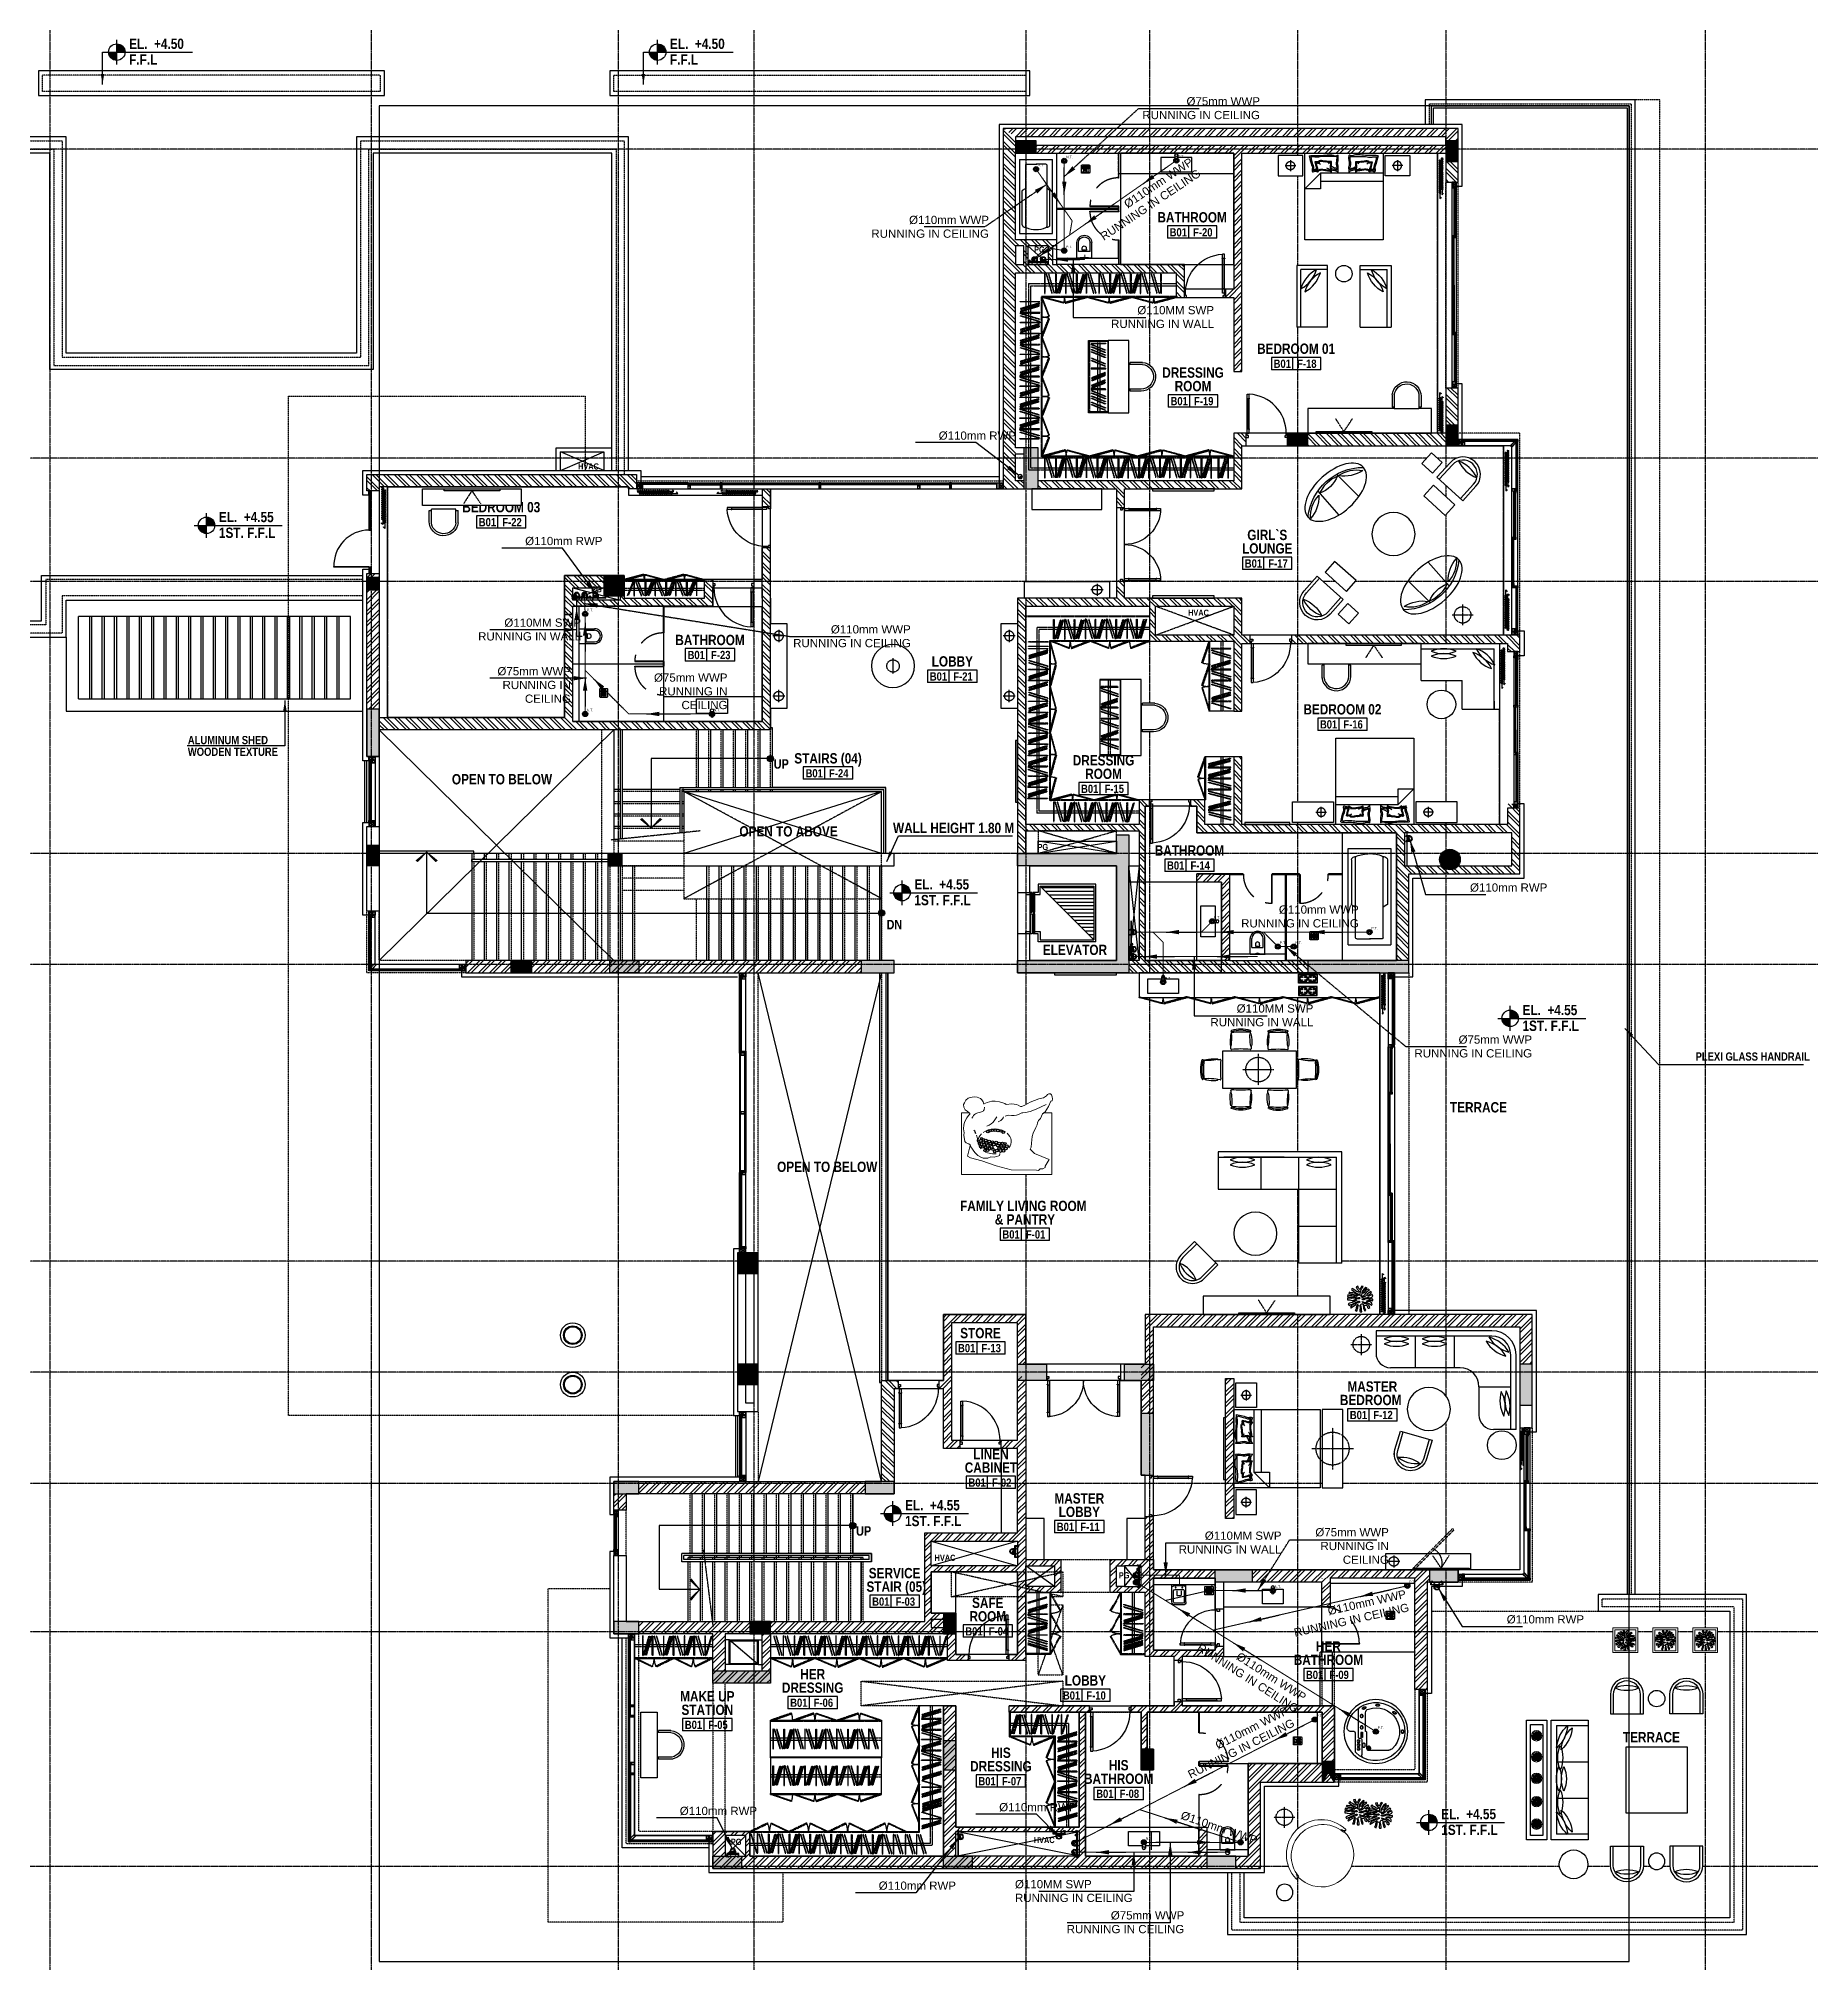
# Model space of a CAD drawing. Header units: millimetres. Extents: x -8500 to 104886, y -7800 to 56500.
# Drawn here: x 30575 to 73582, y 2291 to 48988 of the extents above; entities that cross this region are included whole.
import ezdxf
from ezdxf.enums import TextEntityAlignment as Align
from ezdxf.xclip import XClip

# ---------------------------------------------------------------- set-up
doc = ezdxf.new("R2010")
doc.units = ezdxf.units.MM
doc.header["$LTSCALE"] = 10
doc.header["$XCLIPFRAME"] = 0
doc.set_wipeout_variables(frame=1)
for name, pattern in [('1803 B01 Axis$0$CENTER2', [1.125, 0.75, -0.125, 0.125, -0.125]), ('1803 B01 b03$0$DASHDOT', [25.4, 12.7, -6.35, 0, -6.35]), ('1803 B01 b03$0$HIDDEN', [0.375, 0.25, -0.125]), ('1803 B01 b03$0$PHANTOM2', [1.25, 0.625, -0.125, 0.125, -0.125, 0.125, -0.125]), ('ACISOWELD', [3, 2, -1]), ('CENTER', [2, 1.25, -0.25, 0.25, -0.25]), ('Ground Floor Plan$0$HIDDEN', [0.375, 0.25, -0.125]), ('HIDDEN', [0.375, 0.25, -0.125])]:
    doc.linetypes.add(name, pattern=pattern)
for name, color, linetype in [('1803 B01 Axis$0$AXIS-MEP', 8, '1803 B01 Axis$0$CENTER2'), ('1803 B01 Axis$0$DIM-OUT-AR', 251, 'Continuous'), ('1803 B01 Axis$0$TAG-AXIS-AR', 181, 'Continuous'), ('1803 B01 b03$0$COLS-AR', 4, 'Continuous'), ('1803 B01 b03$0$COLS-HATCH-AR', 251, 'Continuous'), ('1803 B01 b03$0$CUT-AR', 232, '1803 B01 b03$0$PHANTOM2'), ('1803 B01 b03$0$DIM-IN-AR', 251, 'Continuous'), ('1803 B01 b03$0$DOOR-AR', 43, 'Continuous'), ('1803 B01 b03$0$ELEV1-AR', 6, 'Continuous'), ('1803 B01 b03$0$ELEV3-AR', 11, 'Continuous'), ('1803 B01 b03$0$ELEV4-AR', 15, 'Continuous'), ('1803 B01 b03$0$FIX-AR', 45, 'Continuous'), ('1803 B01 b03$0$HANDRAIL-AR', 30, 'Continuous'), ('1803 B01 b03$0$HATCH-AR', 251, 'Continuous'), ('1803 B01 b03$0$HIDDEN-AR', 43, '1803 B01 b03$0$HIDDEN'), ('1803 B01 b03$0$OPEN-AR', 1, 'Continuous'), ('1803 B01 b03$0$STAIR-AR', 11, 'Continuous'), ('1803 B01 b03$0$STAIR-HID-AR', 8, '1803 B01 b03$0$HIDDEN'), ('1803 B01 b03$0$TAG-GENERAL-AR', 181, 'Continuous'), ('1803 B01 b03$0$TAG-LVL-AR', 181, 'Continuous'), ('1803 B01 b03$0$TAG-ROOM-AR', 181, 'Continuous'), ('1803 B01 b03$0$TOILET-FIX-AR', 45, 'Continuous'), ('1803 B01 b03$0$TXT-AR', 3, 'Continuous'), ('1803 B01 b03$0$WALL-AR', 7, 'Continuous'), ('1803 B01 b03$0$WALL-CAV-AR', 1, 'Continuous'), ('1803 B01 b03$0$WIN-AR', 140, 'Continuous'), ('A-FURNITURE', 1, 'Continuous'), ('A-LIGHT', 2, 'Continuous'), ('A-OUTLINE', 8, 'Continuous'), ('CEILING', 7, 'Continuous'), ('DIM-IN-AR', 251, 'Continuous'), ('DOOR-AR', 43, 'Continuous'), ('FIX-AR', 45, 'Continuous'), ('FIX-ID', 45, 'Continuous'), ('Ground Floor Plan$0$FURNITURE', 1, 'Continuous'), ('Ground Floor Plan$0$HATCH', 8, 'Continuous'), ('Ground Floor Plan$0$WIPEOUT', 8, 'Continuous'), ('HIDDEN-AR', 43, 'HIDDEN'), ('ID-FUR', 1, 'Continuous'), ('ID-GLASS', 5, 'Continuous'), ('ID-HATCH', 8, 'Continuous'), ('ID-SANITARY', 1, 'Continuous'), ('ID-WIPEOUT', 8, 'Continuous'), ('MyCircles', 7, 'Continuous'), ('PIPE SUPPORT', 12, 'Continuous'), ('Pots', 8, 'Continuous'), ('SH- WWP', 92, 'Continuous'), ('STAIR-AR', 11, 'Continuous'), ('TAG-GENERAL-AR', 181, 'Continuous'), ('TXT-AR', 3, 'Continuous'), ('WALL-AR', 7, 'Continuous'), ('WIPEOUT', 8, 'Continuous')]:
    doc.layers.add(name, color=color, linetype=linetype)
for name, color, linetype, lineweight in [('cws', 5, 'Continuous', 5), ('FUR', 9, 'Continuous', 9), ('OUTER', 10, 'Continuous', 25), ('SH - CWS', 5, 'Continuous', 5), ('SH - SWP', 10, 'Continuous', 25), ('SH - WWP', 82, 'CENTER', 13), ('SH- SWP', 1, 'Continuous', 15), ('SWP', 10, 'Continuous', 25), ('TOILET 1', 10, 'Continuous', 25), ('TOILET 2', 10, 'Continuous', 25), ('TOILET 3', 10, 'Continuous', 25), ('TOILET 4', 10, 'Continuous', 25), ('TOILET 5', 10, 'Continuous', 25), ('WWP', 82, 'CENTER', 13)]:
    doc.layers.add(name, color=color, linetype=linetype, lineweight=lineweight)
doc.layers.add('Rain water', color=201, linetype='Continuous', lineweight=9, true_color=0xd761ff)
doc.layers.add('SH - RWP', color=201, linetype='Continuous', lineweight=9, true_color=0xd761ff)
doc.styles.add('1803 B01 Axis$0$BOLD-HARD', font='swissb.ttf')
doc.styles.add('1803 B01 Axis$0$BOLD-SOFT', font='swisscb.ttf')
doc.styles.add('1803 B01 Axis$0$NORMAL', font='romans.shx')
doc.styles.add('1803 B01 b03$0$ARABIC1', font='sarb.shx')
doc.styles.add('1803 B01 b03$0$BOLD-SOFT', font='swisscb.ttf')
doc.styles.add('ARIAL', font='Arial.ttf')
doc.styles.add('BOLD-SOFT', font='swisscb.ttf')
doc.dimstyles.new('1-100', dxfattribs={"dimtxt": 180, "dimasz": 1, "dimexe": 0, "dimexo": 0, "dimgap": 60, "dimtad": 1, "dimdec": 0, "dimblk": 'DIM-END', "dimcen": 2.5, "dimclrd": 256, "dimclre": 3, "dimclrt": 3, "dimadec": 0, "dimazin": 0, "dimtfac": 1, "dimtdec": 0, "dimtix": 1, "dimtmove": 2, "dimatfit": 0, "dimldrblk": 'LEADER-ARROW', "dimlwe": -1, "dimarcsym": 0})
doc.dimstyles.new('1-100-OUT', dxfattribs={"dimscale": 1.25, "dimtxt": 180, "dimasz": 1, "dimexe": 0, "dimexo": 0, "dimgap": 60, "dimtad": 1, "dimdec": 0, "dimblk": 'DIM-END', "dimcen": 2.5, "dimclrd": 256, "dimclre": 3, "dimclrt": 3, "dimadec": 0, "dimazin": 0, "dimtfac": 1, "dimtdec": 0, "dimtix": 1, "dimtmove": 2, "dimatfit": 0, "dimldrblk": 'LEADER-ARROW', "dimlwe": -1, "dimarcsym": 0})
doc.dimstyles.new('1803 B01 Axis$0$1-100-OUT', dxfattribs={"dimscale": 1.25, "dimtxt": 180, "dimasz": 1, "dimexe": 0, "dimexo": 0, "dimgap": 60, "dimtad": 1, "dimdec": 0, "dimblk": '1803 B01 Axis$0$DIM-END', "dimcen": 2.5, "dimclrd": 256, "dimclre": 3, "dimclrt": 3, "dimadec": 0, "dimazin": 0, "dimtfac": 1, "dimtdec": 0, "dimtix": 1, "dimtmove": 2, "dimatfit": 0, "dimldrblk": '1803 B01 Axis$0$LEADER-ARROW', "dimlwe": -1, "dimarcsym": 0})
doc.dimstyles.new('1803 B01 b03$0$1-100', dxfattribs={"dimtxt": 180, "dimasz": 1, "dimexe": 0, "dimexo": 0, "dimgap": 60, "dimtad": 1, "dimdec": 8, "dimlfac": 0.001, "dimblk": '1803 B01 b03$0$DIM-END', "dimcen": 2.5, "dimse1": 1, "dimse2": 1, "dimclrd": 256, "dimclrt": 3, "dimadec": 0, "dimazin": 0, "dimtfac": 1, "dimtdec": 8, "dimtix": 1, "dimtmove": 2, "dimatfit": 0, "dimldrblk": '1803 B01 b03$0$LEADER-ARROW', "dimarcsym": 0})
pattern_1 = [(45, (-2536.5117, 290.1926), (3.3941125, 9.050967), [60, -8, 20, -4]), (45, (-2534.164, 295.3686), (-6.590235, 0.933381), [12, -1.32, 24, -3]), (45, (-2537.5016, 294.011), (12.812775, 16.6028672), [32, -5.6, 16, -4])]
pattern_2 = [(45, (11000, 350), (-134.70384, 134.70384), []), (45, (11089.8, 350), (-134.70384, 134.70384), [])]
pattern_3 = [(45, (-2483.911, 292.172), (3.3941125, 9.050967), [60, -8, 20, -4]), (45, (-2481.5634, 297.348), (-6.590235, 0.933381), [12, -1.32, 24, -3]), (45, (-2484.901, 295.9906), (12.812775, 16.6028672), [32, -5.6, 16, -4])]

msp = doc.modelspace()

# ---------------------------------------------------------------- texts
at = {"layer": '1803 B01 b03$0$TXT-AR', "style": '1803 B01 b03$0$BOLD-SOFT'}
for s, height, p in [('PG', 150, (54751, 43787)), ('HVAC', 150, (43678, 38522)), ('PG', 150, (43995, 35538)), ('HVAC', 150, (58491, 34969)), ('OPEN TO BELOW', 250, (40614, 30875)), ('WALL HEIGHT 1.80 M ', 250, (51326, 29692)), ('OPEN TO ABOVE', 250, (47595, 29610)), ('PG', 150, (54835, 29280)), ('HVAC', 150, (52336, 12020)), ('PG', 150, (56809, 11595)), ('PG', 150, (47388, 5122)), ('HVAC', 150, (54744, 5167))]:
    msp.add_text(s, height=height, dxfattribs=at).set_placement(p)
at = {"layer": '1803 B01 b03$0$TXT-AR', "char_height": 250, "width": 2623.5, "attachment_point": 1, "style": '1803 B01 b03$0$BOLD-SOFT'}
for s, insert in [('ELEVATOR', (54964, 26982)), ('TERRACE', (64850, 23159)), ('OPEN TO BELOW', (48511, 21714)), ('TERRACE', (69050, 7862))]:
    msp.add_mtext(s, dxfattribs=dict(at, insert=insert))
at = {"layer": 'SH - RWP', "linetype": 'ByBlock', "lineweight": 40, "ltscale": 1e-05, "extrusion": (0.007838, -0.01548, 0.999849), "char_height": 200, "width": 2883.54, "attachment_point": 3, "text_direction": (0.999969, 0, -0.007839), "style": 'ARIAL'}
for insert in [(54313, 39445, -2), (44271, 36885, -2), (67215, 28471, -2), (68107, 10701, -2), (55782, 6140, -2), (48026, 6049, -2), (52856, 4234, -2)]:
    msp.add_mtext('Ø110mm RWP\\P ', dxfattribs=dict(at, insert=insert))
at = {"layer": 'SWP', "linetype": 'HIDDEN', "lineweight": 15, "ltscale": 5, "extrusion": (2.47805e-08, -0.017351, 0.999849), "char_height": 200, "attachment_point": 3, "text_direction": (1, 1e-06, 0), "style": 'ARIAL'}
for insert, width in [((59121, 42491, 6), 3181.33), ((60760, 12732, 6), 2679.2)]:
    msp.add_mtext('Ø110MM SWP RUNNING IN WALL ', dxfattribs=dict(at, insert=insert, width=width))
at = {"layer": 'SWP', "linetype": 'HIDDEN', "lineweight": 15, "ltscale": 5, "extrusion": (-2.47805e-08, -0.017351, 0.999849), "insert": (54287, 4270, 6), "char_height": 200, "width": 3181.33, "attachment_point": 1, "text_direction": (1, -1e-06, 0), "style": 'ARIAL'}
msp.add_mtext('Ø110MM SWP RUNNING IN CEILING ', dxfattribs=at)
at = {"layer": 'TXT-AR', "style": 'BOLD-SOFT'}
for s, p in [('WOODEN TEXTURE', (34202, 31568)), ('ALUMINUM SHED', (34202, 31851)), ('PLEXI GLASS HANDRAIL', (70814, 24167))]:
    msp.add_text(s, height=200, dxfattribs=at).set_placement(p)
at = {"layer": 'WWP', "lineweight": 15, "ltscale": 20, "extrusion": (0.007838, -0.01548, 0.999849), "char_height": 200, "attachment_point": 3, "text_direction": (0.999969, 0, -0.007839), "style": 'ARIAL'}
for s, insert, width in [('Ø75mm WWP\\PRUNNING IN CEILING ', (60237, 47562, -2), 2883.54), ('Ø110mm WWP\\PRUNNING IN CEILING ', (53656, 44682, -2), 2883.54), ('Ø75mm WWP\\PRUNNING IN CEILING ', (47307, 33569, 16), 2156.41), ('Ø75mm WWP\\PRUNNING IN CEILING ', (66844, 24778, -2), 2883.54), ('Ø75mm WWP\\PRUNNING IN CEILING ', (58399, 3512, 7), 3244.98)]:
    msp.add_mtext(s, dxfattribs=dict(at, insert=insert, width=width))
at = {"layer": 'WWP', "lineweight": 15, "ltscale": 20, "extrusion": (-0.009367, -0.014606, 0.999849), "insert": (61383, 8769, 6), "char_height": 200, "width": 3364.52, "attachment_point": 3, "text_direction": (0.841784, -0.539815, 0), "style": 'ARIAL'}
msp.add_mtext('Ø110mm WWP\\PRUNNING IN CEILING ', dxfattribs=at)

# ---------------------------------------------------------------- blocks, each defined once
blk = doc.blocks.new('DIM-END')
at = {"layer": 'DIM-IN-AR', "color": 1}
for p, q in [((0, -90), (0, 90)), ((-90, 0), (90, 0))]:
    blk.add_line(p, q, dxfattribs=at)
at = {"layer": 'DIM-IN-AR', "color": 1, "const_width": 7.5}
blk.add_lwpolyline([(64, 64), (-64, -64)], dxfattribs=at)
blk = doc.blocks.new('LEADER-ARROW')
blk.add_solid([(-250, 42), (0, 0), (-250, -42)])
blk = doc.blocks.new('1803 B01 b03$0$1st cols')
at = {"layer": '1803 B01 b03$0$COLS-HATCH-AR'}
h = blk.add_hatch(color=256, dxfattribs=at)
h.dxf.hatch_style = 1
h.paths.add_polyline_path([(54300, 46200), (54800, 46200), (54800, 46500), (54300, 46500)])
h = blk.add_hatch(color=256, dxfattribs=at)
h.dxf.hatch_style = 1
h.paths.add_polyline_path([(64750, 46500), (64750, 46000), (65050, 46000), (65050, 46500)])
h = blk.add_hatch(color=256, dxfattribs=at)
h.dxf.hatch_style = 1
h.paths.add_polyline_path([(60900, 39100), (61400, 39100), (61400, 39400), (60900, 39400)])
h = blk.add_hatch(color=256, dxfattribs=at)
h.dxf.hatch_style = 1
h.paths.add_polyline_path([(64750, 39600), (64750, 39100), (65050, 39100), (65050, 39600)])
h = blk.add_hatch(color=256, dxfattribs=at)
h.dxf.hatch_style = 1
h.paths.add_polyline_path([(54500, 38050), (54850, 38050), (54850, 39050), (54500, 39050)])
h = blk.add_hatch(color=256, dxfattribs=at)
h.dxf.hatch_style = 1
h.paths.add_polyline_path([(38550, 35600), (38850, 35600), (38850, 35900), (38550, 35900)])
h = blk.add_hatch(color=256, dxfattribs=at)
h.dxf.hatch_style = 1
h.paths.add_polyline_path([(38850, 35600), (38550, 35600), (38550, 35900), (38850, 35900)])
h = blk.add_hatch(color=256, dxfattribs=at)
h.dxf.hatch_style = 1
h.paths.add_polyline_path([(44300, 35450), (44800, 35450), (44800, 35950), (44300, 35950)])
h = blk.add_hatch(color=256, dxfattribs=at)
h.dxf.hatch_style = 1
h.paths.add_polyline_path([(38550, 31550), (38850, 31550), (38850, 32700), (38550, 32700)])
h = blk.add_hatch(color=256, dxfattribs=at)
h.dxf.hatch_style = 1
h.paths.add_polyline_path([(54350, 29200), (56750, 29200), (56750, 29650), (57050, 29650), (57050, 26300), (54350, 26300), (54350, 26600), (56750, 26600), (56750, 28900), (54350, 28900)])
h = blk.add_hatch(color=256, dxfattribs=at)
h.dxf.hatch_style = 1
h.paths.add_polyline_path([(38550, 28900), (38550, 29400), (38850, 29400), (38850, 28900)])
h = blk.add_hatch(color=256, dxfattribs=at)
h.dxf.hatch_style = 1
h.paths.add_polyline_path([(44400, 28900), (44750, 28900), (44750, 29200), (44400, 29200)])
h = blk.add_hatch(color=256, dxfattribs=at)
h.dxf.hatch_style = 1
edge = h.paths.add_edge_path()
edge.add_arc((64850, 29050), 250, 0, 360)
h = blk.add_hatch(color=256, dxfattribs=at)
h.dxf.hatch_style = 1
h.paths.add_polyline_path([(42050, 26600), (42550, 26600), (42550, 26300), (42050, 26300)])
h = blk.add_hatch(color=256, dxfattribs=at)
h.dxf.hatch_style = 1
h.paths.add_polyline_path([(44450, 26600), (45150, 26600), (45150, 26300), (44450, 26300)])
h = blk.add_hatch(color=256, dxfattribs=at)
h.dxf.hatch_style = 1
h.paths.add_polyline_path([(50550, 26300), (51350, 26300), (51350, 26600), (50550, 26600)])
h = blk.add_hatch(color=256, dxfattribs=at)
h.dxf.hatch_style = 1
h.paths.add_polyline_path([(61400, 26300), (63850, 26300), (63850, 26600), (61400, 26600)])
h = blk.add_hatch(color=256, dxfattribs=at)
h.dxf.hatch_style = 1
h.paths.add_polyline_path([(47550, 19000), (48050, 19000), (48050, 19500), (47550, 19500)])
h = blk.add_hatch(color=256, dxfattribs=at)
h.dxf.hatch_style = 1
h.paths.add_polyline_path([(47550, 16300), (48050, 16300), (48050, 16800), (47550, 16800)])
h = blk.add_hatch(color=256, dxfattribs=at)
h.dxf.hatch_style = 1
h.paths.add_polyline_path([(54350, 16800), (55050, 16800), (55050, 16400), (54350, 16400)])
h = blk.add_hatch(color=256, dxfattribs=at)
h.dxf.hatch_style = 1
h.paths.add_polyline_path([(56950, 16800), (57650, 16800), (57650, 16400), (56950, 16400)])
h = blk.add_hatch(color=256, dxfattribs=at)
h.dxf.hatch_style = 1
h.paths.add_polyline_path([(66550, 15800), (66850, 15800), (66850, 16800), (66550, 16800)])
h = blk.add_hatch(color=256, dxfattribs=at)
h.dxf.hatch_style = 1
h.paths.add_polyline_path([(57350, 14100), (57650, 14100), (57650, 15600), (57350, 15600)])
h = blk.add_hatch(color=256, dxfattribs=at)
h.dxf.hatch_style = 1
h.paths.add_polyline_path([(44550, 13650), (45150, 13650), (45150, 13950), (44550, 13950)])
h = blk.add_hatch(color=256, dxfattribs=at)
h.dxf.hatch_style = 1
h.paths.add_polyline_path([(50650, 13650), (51350, 13650), (51350, 13950), (50650, 13950)])
h = blk.add_hatch(color=256, dxfattribs=at)
h.dxf.hatch_style = 1
h.paths.add_polyline_path([(60050, 11500), (59150, 11500), (59150, 11800), (60050, 11800)])
h = blk.add_hatch(color=256, dxfattribs=at)
h.dxf.hatch_style = 1
h.paths.add_polyline_path([(64350, 11500), (65050, 11500), (65050, 11800), (64350, 11800)])
h = blk.add_hatch(color=256, dxfattribs=at)
h.dxf.hatch_style = 1
h.paths.add_polyline_path([(52550, 10250), (52850, 10250), (52850, 10750), (52550, 10750)])
h = blk.add_hatch(color=256, dxfattribs=at)
h.dxf.hatch_style = 1
h.paths.add_polyline_path([(44550, 10250), (45150, 10250), (45150, 10550), (44550, 10550)])
h = blk.add_hatch(color=256, dxfattribs=at)
h.dxf.hatch_style = 1
h.paths.add_polyline_path([(47850, 10250), (48350, 10250), (48350, 10550), (47850, 10550)])
h = blk.add_hatch(color=256, dxfattribs=at)
h.dxf.hatch_style = 1
h.paths.add_polyline_path([(46950, 9350), (48350, 9350), (48350, 9050), (46950, 9050)])
h = blk.add_hatch(color=256, dxfattribs=at)
h.dxf.hatch_style = 1
h.paths.add_polyline_path([(52550, 6950), (52850, 6950), (52850, 7650), (52550, 7650)])
h = blk.add_hatch(color=256, dxfattribs=at)
h.dxf.hatch_style = 1
h.paths.add_polyline_path([(57350, 6950), (57650, 6950), (57650, 7450), (57350, 7450)])
h = blk.add_hatch(color=256, dxfattribs=at)
h.dxf.hatch_style = 1
edge = h.paths.add_edge_path()
edge.add_line((62050, 7150), (61750, 6650))
edge.add_line((62050, 6650), (61750, 7150))
h = blk.add_hatch(color=256, dxfattribs=at)
h.dxf.hatch_style = 1
h.paths.add_polyline_path([(61750, 6650), (62050, 6650), (62050, 7150), (61750, 7150)])
h = blk.add_hatch(color=256, dxfattribs=at)
h.dxf.hatch_style = 1
h.paths.add_polyline_path([(47650, 4550), (46950, 4550), (46950, 4850), (47650, 4850)])
h = blk.add_hatch(color=256, dxfattribs=at)
h.dxf.hatch_style = 1
h.paths.add_polyline_path([(53250, 4550), (52550, 4550), (52550, 4850), (53250, 4850)])
h = blk.add_hatch(color=256, dxfattribs=at)
h.dxf.hatch_style = 1
h.paths.add_polyline_path([(58950, 4550), (59650, 4550), (59650, 4850), (58950, 4850)])
at = {"layer": '1803 B01 b03$0$COLS-AR'}
for points in [[(54300, 46200), (54800, 46200), (54800, 46500), (54300, 46500)], [(64750, 46500), (64750, 46000), (65050, 46000), (65050, 46500)], [(60900, 39100), (61400, 39100), (61400, 39400), (60900, 39400)], [(64750, 39600), (64750, 39100), (65050, 39100), (65050, 39600)], [(54500, 38050), (54850, 38050), (54850, 39050), (54500, 39050)], [(38550, 35600), (38850, 35600), (38850, 35900), (38550, 35900)], [(38850, 35600), (38550, 35600), (38550, 35900), (38850, 35900)], [(44300, 35450), (44800, 35450), (44800, 35950), (44300, 35950)], [(38550, 31550), (38850, 31550), (38850, 32700), (38550, 32700)], [(38550, 28900), (38550, 29400), (38850, 29400), (38850, 28900)], [(44400, 28900), (44750, 28900), (44750, 29200), (44400, 29200)], [(42050, 26600), (42550, 26600), (42550, 26300), (42050, 26300)], [(44450, 26600), (45150, 26600), (45150, 26300), (44450, 26300)], [(50550, 26300), (51350, 26300), (51350, 26600), (50550, 26600)], [(61400, 26300), (63850, 26300), (63850, 26600), (61400, 26600)], [(47550, 19000), (48050, 19000), (48050, 19500), (47550, 19500)], [(47550, 16300), (48050, 16300), (48050, 16800), (47550, 16800)], [(54350, 16800), (55050, 16800), (55050, 16400), (54350, 16400)], [(56950, 16800), (57650, 16800), (57650, 16400), (56950, 16400)], [(66550, 15800), (66850, 15800), (66850, 16800), (66550, 16800)], [(57350, 14100), (57650, 14100), (57650, 15600), (57350, 15600)], [(44550, 13650), (45150, 13650), (45150, 13950), (44550, 13950)], [(50650, 13650), (51350, 13650), (51350, 13950), (50650, 13950)], [(60050, 11500), (59150, 11500), (59150, 11800), (60050, 11800)], [(64350, 11500), (65050, 11500), (65050, 11800), (64350, 11800)], [(52550, 10250), (52850, 10250), (52850, 10750), (52550, 10750)], [(44550, 10250), (45150, 10250), (45150, 10550), (44550, 10550)], [(47850, 10250), (48350, 10250), (48350, 10550), (47850, 10550)], [(46950, 9350), (48350, 9350), (48350, 9050), (46950, 9050)], [(52550, 6950), (52850, 6950), (52850, 7650), (52550, 7650)], [(57350, 6950), (57650, 6950), (57650, 7450), (57350, 7450)], [(61750, 6650), (62050, 6650), (62050, 7150), (61750, 7150)], [(47650, 4550), (46950, 4550), (46950, 4850), (47650, 4850)], [(53250, 4550), (52550, 4550), (52550, 4850), (53250, 4850)], [(58950, 4550), (59650, 4550), (59650, 4850), (58950, 4850)]]:
    blk.add_lwpolyline(points, close=True, dxfattribs=at)
blk.add_lwpolyline([(54350, 29200), (56750, 29200), (56750, 29650), (57050, 29650), (57050, 26300), (54350, 26300), (54350, 26600), (56750, 26600), (56750, 28900), (54350, 28900), (54350, 29200)], dxfattribs=at)
blk.add_circle((64850, 29050), 250, dxfattribs=at)
at = {"layer": '1803 B01 b03$0$COLS-HATCH-AR'}
for p, q in [((62050, 6650), (61750, 7150)), ((62050, 7150), (61750, 6650))]:
    blk.add_line(p, q, dxfattribs=at)
blk = doc.blocks.new('1803 B01 b03$0$bath tube-1.8m')
for p, q in [((0, -1.8), (0, 0)), ((0, 0), (0.8, 0)), ((0.8, 0), (0.8, -1.8)), ((0.064, -0.21), (0.064, -1.036)), ((0.142, -1.668), (0.142, -0.171)), ((0.658, -1.668), (0.658, -0.171)), ((0.736, -0.21), (0.736, -1.036)), ((0.073, -1.052), (0.142, -1.094)), ((0.727, -1.052), (0.658, -1.094)), ((0, -1.8), (0.8, -1.8)), ((0.162, -1.687), (0.417, -1.687)), ((0.638, -1.687), (0.4, -1.687))]:
    blk.add_line(p, q)
at = {"extrusion": (0, 0, -1)}
for centre, major_axis, ratio, start_param, end_param in [((0.113, -0.21), (-0.0491, 0), 0.9616, 0, 0.902888), ((0.143, -0.247), (0.0982, 0), 0.9616, 4.044481, 4.774829), ((0.172, -0.171), (0.0295, 0), 0.9616, 3.141593, 4.330004), ((0.417, -0.758), (0.691, 0.024), 0.957002, 4.36504, 4.720189), ((0.383, -0.754), (0.182, 0.637), 0.904664, -0.278009, 0.131603), ((0.628, -0.171), (-0.0295, 0), 0.9616, 1.953181, 3.141593), ((0.657, -0.247), (-0.0982, 0), 0.9616, 1.508356, 2.238705), ((0.687, -0.21), (-0.0491, 0), 0.9616, 2.238705, 3.141593), ((0.083, -1.036), (-0.0196, 0), 0.9616, -1.012197, 0), ((0.717, -1.036), (-0.0196, 0), 0.9616, 3.141593, 4.15379), ((0.162, -1.668), (-0.0196, 0), 0.9616, 4.712389, 6.283185), ((0.4, -1.564), (-0.0393, 0), 0.9616, 4.712389, 7.853982), ((0.4, -1.564), (-0.0393, 0), 0.9616, 1.570796, 4.712389), ((0.638, -1.668), (-0.0196, 0), 0.9616, 3.141593, 4.712389)]:
    blk.add_ellipse(centre, major_axis=major_axis, ratio=ratio, start_param=start_param, end_param=end_param, dxfattribs=at)
blk = doc.blocks.new('1803 B01 b03$0$ROOM NO-TAG-100')
for p, q in [((6, 0), (-6, 0)), ((-0.8, 0), (-0.8, 3))]:
    blk.add_line(p, q)
blk.add_lwpolyline([(6, 0), (6, 3), (-6, 3), (-6, 0)])
at = {"color": 3, "style": '1803 B01 b03$0$ARABIC1'}
for p in [(0, 20.48), (0, 17.71), (0, 14.91)]:
    blk.add_attdef('---', text='', height=2, dxfattribs=at).set_placement(p, align=Align.CENTER)
at = {"style": '1803 B01 b03$0$BOLD-SOFT'}
for p in [(0, 10.52), (0, 7.13), (0, 3.86)]:
    blk.add_attdef('///', text='', height=2.5, dxfattribs=at).set_placement(p, align=Align.CENTER)
at = {"color": 9, "style": '1803 B01 b03$0$BOLD-SOFT'}
for tag, p in [('B00', (-3.36, 0.46)), ('X00', (2.6, 0.46))]:
    blk.add_attdef(tag, text='', height=2, dxfattribs=at).set_placement(p, align=Align.CENTER)
blk = doc.blocks.new('1803 B01 b03$0$STAIR-UP-100')
blk.add_hatch(color=181).paths.add_polyline_path([(75, 0, 1), (-75, 0, 1)])
at = {"color": 181}
for radius in [75, 35.7]:
    blk.add_circle((0, 0), radius, dxfattribs=at)
at = {"color": 181, "style": '1803 B01 b03$0$BOLD-SOFT'}
blk.add_text('UP', height=230, dxfattribs=at).set_placement((79, -243))
blk = doc.blocks.new('1803 B01 b03$0$LVL-TAG-100')
h = blk.add_hatch(color=256)
h.paths.add_polyline_path([(500, 0, 0.414214), (300, 200), (300, 0)])
h.paths.add_polyline_path([(300, 0), (100, 0, 0.414214), (300, -200)])
for p, q in [((0, 0), (600, 0)), ((300, -300), (300, 300)), ((600, 0), (2136, 0))]:
    blk.add_line(p, q)
blk.add_circle((300, 0), 200)
at = {"color": 2, "style": '1803 B01 b03$0$BOLD-SOFT'}
for tag, p in [('ELEVATION', (600, 78)), ('LEVEL', (600, -305))]:
    blk.add_attdef(tag, p, '', height=250, dxfattribs=at)
blk = doc.blocks.new('1803 B01 b03$0$ELEV')
at = {"layer": '1803 B01 b03$0$HATCH-AR'}
h = blk.add_hatch(dxfattribs=at)
h.set_pattern_fill('ANSI31', color=256, scale=700, angle=225)
h.set_pattern_definition([(270, (-428060.035, 1923094.69), (87.5, -9e-15), [])])
h.paths.add_polyline_path([(-650, 1450), (-650, 148), (650, 148)])
at = {"layer": '1803 B01 b03$0$ELEV1-AR'}
for p, q in [((-700, 99), (-700, 1500)), ((-700, 1500), (-500, 1500)), ((-450, 1450), (-650, 1450)), ((-650, 1450), (-650, 148)), ((-500, 1800), (-500, 1700)), ((-500, 1700), (500, 1700)), ((-500, 1500), (-500, 1623)), ((-450, 1583), (-450, 1450)), ((450, 1583), (450, 1450)), ((450, 1450), (650, 1450)), ((500, 1500), (500, 1623)), ((700, 1500), (500, 1500)), ((650, 1450), (650, 148)), ((700, 99), (700, 1500)), ((700, 99), (-700, 99)), ((-650, 148), (650, 148))]:
    blk.add_line(p, q, dxfattribs=at)
for points in [[(-500, 1800), (-450, 1800), (-450, 1700)], [(-500, 1623), (-20, 1623), (-20, 1583), (-500, 1583)], [(500, 1583), (20, 1583), (20, 1623), (500, 1623)], [(500, 1800), (450, 1800), (450, 1700)], [(500, 1700), (500, 1800), (500, 1800)]]:
    blk.add_lwpolyline(points, dxfattribs=at)
for points in [[(-500, 1685), (-20, 1685), (-20, 1645), (-500, 1645)], [(20, 1645), (500, 1645), (500, 1685), (20, 1685)]]:
    blk.add_lwpolyline(points, close=True, dxfattribs=at)
at = {"layer": '1803 B01 b03$0$HATCH-AR'}
blk.add_line((650, 148), (-650, 1450), dxfattribs=at)
blk = doc.blocks.new('1803 B01 b03$0$STAIR-ARROW-100')
at = {"color": 181}
for points in [[(-272, -222), (-218, -263), (0, 0), (0, -37)], [(0, 0), (0, -37), (272, -222), (218, -263)]]:
    blk.add_trace(points, dxfattribs=at)
blk = doc.blocks.new('1803 B01 b03$0$Be-02')
at = {"extrusion": (6.37632e-07, 1.53938e-06, 1)}
for p, q in [((-0.22, -0.17, 0), (-0.22, 0, 0)), ((0.22, 0, 0), (-0.22, 0, 0)), ((-0.19, -0.2, 0), (0.19, -0.2, 0)), ((-0.17, -0.625, 0), (-0.17, -0.2, 0)), ((-0.13, -0.625, 0), (-0.13, -0.36, 0)), ((-0.1, -0.23, 0), (0.1, -0.23, 0)), ((-0.095, -0.325, 0), (0.095, -0.325, 0)), ((0.05, -0.36, 0), (0.05, -0.46, 0)), ((0.13, -0.625, 0), (0.13, -0.36, 0)), ((0.17, -0.625, 0), (0.17, -0.2, 0)), ((0.22, -0.17, 0), (0.22, 0, 0)), ((0.095, -0.66, 0), (-0.095, -0.66, 0)), ((0.095, -0.7, 0), (-0.095, -0.7, 0)), ((0.035, -0.475, 0), (-0.035, -0.475, 0))]:
    blk.add_line(p, q, dxfattribs=at)
at = {"extrusion": (-1.9129e-06, 1.53938e-06, 1)}
blk.add_line((-0.05, -0.36, 0), (-0.05, -0.46, 0), dxfattribs=at)
at = {"extrusion": (6.37632e-07, 1.53938e-06, -1)}
for centre, radius in [((0.08, -0.275), 0.01), ((0.075, -0.08), 0.01), ((0, -0.08), 0.03), ((0, -0.08), 0.015), ((-0.075, -0.08), 0.01), ((-0.08, -0.275), 0.01)]:
    blk.add_circle(centre, radius, dxfattribs=at)
for centre, radius, start, end in [((0.19, -0.17), 0.03, 270, 0), ((0.1, -0.3), 0.07, 31.0027, 90), ((0.095, -0.36), 0.035, 0, 90), ((0.035, -0.46), 0.015, 270, 0), ((-0.035, -0.46), 0.015, 180, 270), ((-0.095, -0.36), 0.035, 90, 180), ((-0.1, -0.3), 0.07, 90, 148.9973), ((-0.19, -0.17), 0.03, 180, 270), ((0.095, -0.625), 0.075, 270, 0), ((0.095, -0.625), 0.035, 270, 0), ((-0.095, -0.625), 0.075, 180, 270), ((-0.095, -0.625), 0.035, 180, 270)]:
    blk.add_arc(centre, radius, start, end, dxfattribs=at)
blk = doc.blocks.new('1803 B01 b03$0$TOILET SINK -02')
for p, q in [((-225, 35), (-95, 35)), ((-95, -35), (-225, -35))]:
    blk.add_line(p, q)
blk.add_lwpolyline([(-150, -35), (-150, -250), (-500, -250), (-500, 250), (-150, 250), (-150, 35)])
blk.add_circle((-95, 0), 35)
blk.add_arc((-225, 0), 35, 90, 270)
blk = doc.blocks.new('1803 B01 b03$0$A$C45A13FE4')
at = {"color": 0}
for p, q in [((0, 528.672), (0, 598.668)), ((29.999, 498.674), (488.481, 498.674)), ((150.488, 419.973), (-515.766, 419.973)), ((-9.999, 249.984), (-452.772, 249.984)), ((0, 233.661), (0, 239.985)), ((10, 223.662), (400.702, 223.662)), ((13.232, 349.031), (13.232, 334.782)), ((143.232, 349.031), (13.232, 349.031)), ((18.468, 349.031), (18.468, 367.366)), ((18.468, 367.366), (137.997, 367.366)), ((23.232, 324.782), (133.233, 324.782)), ((137.997, 349.031), (137.997, 367.366)), ((143.232, 334.782), (143.232, 349.031)), ((170.487, 363.653), (170.487, 399.975)), ((190.486, 343.654), (568.826, 343.654))]:
    blk.add_line(p, q, dxfattribs=at)
at = {"color": 0, "linetype": '1803 B01 b03$0$DASHDOT'}
for p, q in [((340, 173.653), (470, 173.653)), ((405, 238.653), (405, 108.653))]:
    blk.add_line(p, q, dxfattribs=at)
at = {"color": 0}
blk.add_lwpolyline([(454.277, 164.718), (454.277, -312.212)], dxfattribs=at)
for centre, radius in [((0, 0), 775), ((235.443, 417.908), 35), ((235.443, 417.908), 25), ((327.261, 417.908), 35), ((327.261, 417.908), 25), ((405, 173.653), 50), ((405, 173.653), 30), ((419.079, 417.908), 35), ((419.079, 417.908), 25)]:
    blk.add_circle(centre, radius, dxfattribs=at)
for centre, radius, start, end in [((0, 0), 706.955, 99.482401, 43.81468), ((-99.993, 598.668), 99.994, 0, 99.482401), ((29.999, 528.672), 29.998, 180, 270), ((488.481, 468.676), 29.998, 43.81468, 90), ((-551.837, 265.199), 52.231, 164.543366, 181.114645), ((-570.674, 264.833), 33.391, 181.114645, 205.46156), ((-526.192, 258.108), 78.839, 151.071173, 164.543366), ((-586.484, 257.305), 15.881, 205.46156, 241.071173), ((-552.045, 266.255), 47.348, 165.431802, 182.791246), ((-567.603, 265.496), 31.771, 182.791246, 207.243408), ((-531.069, 260.804), 69.02, 151.071173, 165.431802), ((-580.884, 258.658), 16.833, 207.243408, 241.071173), ((-526.192, 258.108), 78.839, 137.59898, 151.071173), ((-586.484, 257.305), 15.881, 241.071173, 276.680786), ((-586.535, 257.213), 12.29, 241.071173, 279.313049), ((-531.069, 260.804), 69.02, 136.710545, 151.071173), ((-580.884, 258.658), 16.833, 241.071173, 265.110981), ((-588.521, 274.697), 33.391, 276.680786, 301.027701), ((-589.469, 275.109), 30.425, 279.313049, 303.345625), ((-545.84, 276.05), 52.231, 121.027701, 137.59898), ((-515.766, 319.98), 99.994, 90, 131.31478), ((-546.844, 275.664), 47.348, 119.3511, 136.710545), ((0, 0), 576.963, 161.671456, 315.764758), ((-555.551, 292.194), 33.391, 96.680786, 121.027701), ((-600.677, 292.141), 50.814, 303.345625, 318.789367), ((-598.232, 290.841), 52.231, 301.027701, 317.59898), ((-554.48, 289.242), 31.771, 94.898938, 119.3511), ((-622.759, 311.479), 80.167, 318.789367, 331.071173), ((-617.88, 308.783), 78.839, 317.59898, 331.071173), ((-557.589, 309.586), 15.881, 61.071173, 96.680786), ((-555.755, 304.125), 16.833, 61.071173, 94.898938), ((-622.759, 311.479), 80.167, 331.071173, 343.352979), ((-557.538, 309.678), 12.29, 22.829298, 61.071173), ((-557.589, 309.586), 15.881, 25.46156, 61.071173), ((-617.88, 308.783), 78.839, 331.071173, 344.543366), ((-452.772, 149.991), 99.994, 90, 161.671456), ((-555.755, 304.125), 16.833, 37.031365, 61.071173), ((-574.252, 302.642), 30.425, 358.796721, 22.829298), ((-594.636, 303.07), 50.814, 343.352979, 358.796721), ((-573.399, 302.058), 33.391, 1.114645, 25.46156), ((-592.235, 301.692), 52.231, 344.543366, 1.114645), ((-406.986, 343.769), 15.881, 144.390387, 180), ((-406.986, 343.769), 15.881, 180, 215.609613), ((-403.093, 339.522), 16.833, 146.172235, 180), ((-403.093, 339.522), 16.833, 180, 204.039808), ((-392.75, 333.573), 33.391, 120.043472, 144.390387), ((-392.75, 353.965), 33.391, 215.609613, 239.956528), ((-407.092, 343.769), 12.29, 180, 218.241875), ((-390.684, 331.206), 31.771, 121.720073, 146.172235), ((-392.849, 354.994), 30.425, 218.241875, 242.274452), ((-383.318, 317.264), 52.231, 103.472193, 120.043472), ((-383.318, 370.273), 52.231, 239.956528, 256.527807), ((-382.494, 317.956), 47.348, 104.360628, 121.720073), ((-383.363, 373.042), 50.814, 242.274452, 257.718194), ((-377.119, 291.389), 78.839, 90, 103.472193), ((-377.119, 396.148), 78.839, 256.527807, 270), ((-377.119, 296.961), 69.02, 90, 104.360628), ((-377.119, 401.723), 80.167, 257.718194, 270), ((-377.119, 291.389), 78.839, 76.527807, 90), ((-377.119, 296.961), 69.02, 75.639372, 90), ((-377.119, 401.723), 80.167, 270, 282.281806), ((-377.119, 396.148), 78.839, 270, 283.472193), ((-370.875, 373.042), 50.814, 282.281806, 297.725548), ((-371.744, 317.956), 47.348, 58.279927, 75.639372), ((-370.92, 317.264), 52.231, 59.956528, 76.527807), ((-370.92, 370.273), 52.231, 283.472193, 300.043472), ((-361.389, 354.994), 30.425, 297.725548, 321.758125), ((-363.554, 331.206), 31.771, 33.827765, 58.279927), ((-361.488, 333.573), 33.391, 35.609613, 59.956528), ((-361.488, 353.965), 33.391, 300.043472, 324.390387), ((-347.146, 343.769), 12.29, 321.758125, 0), ((-351.145, 339.522), 16.833, 0, 33.827765), ((-351.145, 339.522), 16.833, 335.960192, 0), ((-347.252, 343.769), 15.881, 0, 35.609613), ((-347.252, 343.769), 15.881, 324.390387, 0), ((-130.572, 343.769), 15.881, 144.390387, 180), ((-130.572, 343.769), 15.881, 180, 215.609613), ((-126.679, 339.522), 16.833, 146.172235, 180), ((-126.679, 339.522), 16.833, 180, 204.039808), ((-116.336, 333.573), 33.391, 120.043472, 144.390387), ((-116.336, 353.965), 33.391, 215.609613, 239.956528), ((-130.677, 343.769), 12.29, 180, 218.241875), ((-114.27, 331.206), 31.771, 121.720073, 146.172235), ((-116.434, 354.994), 30.425, 218.241875, 242.274452), ((-106.903, 317.264), 52.231, 103.472193, 120.043472), ((-106.903, 370.273), 52.231, 239.956528, 256.527807), ((-106.08, 317.956), 47.348, 104.360628, 121.720073), ((-106.949, 373.042), 50.814, 242.274452, 257.718194), ((-100.705, 291.389), 78.839, 90, 103.472193), ((-100.705, 396.148), 78.839, 256.527807, 270), ((-100.705, 296.961), 69.02, 90, 104.360628), ((-100.705, 401.723), 80.167, 257.718194, 270), ((-100.705, 291.389), 78.839, 76.527807, 90), ((-100.705, 296.961), 69.02, 75.639372, 90), ((-100.705, 401.723), 80.167, 270, 282.281806), ((-100.705, 396.148), 78.839, 270, 283.472193), ((-94.461, 373.042), 50.814, 282.281806, 297.725548), ((-95.329, 317.956), 47.348, 58.279927, 75.639372), ((-94.506, 317.264), 52.231, 59.956528, 76.527807), ((-94.506, 370.273), 52.231, 283.472193, 300.043472), ((-84.975, 354.994), 30.425, 297.725548, 321.758125), ((-87.14, 331.206), 31.771, 33.827765, 58.279927), ((-85.074, 333.573), 33.391, 35.609613, 59.956528), ((-85.074, 353.965), 33.391, 300.043472, 324.390387), ((-70.732, 343.769), 12.29, 321.758125, 0), ((-74.731, 339.522), 16.833, 0, 33.827765), ((-74.731, 339.522), 16.833, 335.960192, 0), ((-70.837, 343.769), 15.881, 0, 35.609613), ((-70.837, 343.769), 15.881, 324.390387, 0), ((-9.999, 239.985), 9.999, 0, 90), ((10, 233.661), 9.999, 180, 270), ((23.232, 334.782), 9.999, 180, 270), ((133.233, 334.782), 9.999, 270, 0), ((150.488, 399.975), 19.999, 0, 90), ((190.486, 363.653), 19.999, 180, 270), ((289.468, 290.063), 14.045, 139.197327, 180), ((289.468, 290.063), 14.045, 180, 220.802673), ((309.822, 272.492), 40.934, 115.632892, 139.197327), ((309.822, 307.634), 40.934, 220.802673, 244.367108), ((323.436, 244.12), 72.404, 101.24107, 115.632892), ((323.436, 336.006), 72.404, 244.367108, 258.75893), ((332.409, 198.97), 118.437, 90, 101.24107), ((332.409, 381.156), 118.437, 258.75893, 270), ((332.409, 198.97), 118.437, 78.75893, 90), ((332.409, 381.156), 118.437, 270, 281.24107), ((341.383, 244.12), 72.404, 64.367108, 78.75893), ((341.383, 336.006), 72.404, 281.24107, 295.632892), ((354.996, 272.492), 40.934, 40.802673, 64.367108), ((354.996, 307.634), 40.934, 295.632892, 319.197327), ((375.35, 290.063), 14.045, 0, 40.802673), ((375.35, 290.063), 14.045, 319.197327, 0), ((568.826, 263.659), 79.995, 36.897394, 90), ((-589.362, -46.903), 78.839, 166.527807, 180), ((-589.362, -46.903), 78.839, 180, 193.472193), ((-615.237, -40.704), 52.231, 149.956528, 166.527807), ((-615.237, -53.101), 52.231, 193.472193, 210.043472), ((-594.934, -46.903), 69.02, 165.639372, 180), ((-594.934, -46.903), 69.02, 180, 194.360628), ((-615.929, -41.527), 47.348, 148.279927, 165.639372), ((-615.929, -52.278), 47.348, 194.360628, 211.720073), ((-631.546, -31.271), 33.391, 125.609613, 149.956528), ((-631.546, -62.534), 33.391, 210.043472, 234.390387), ((-629.179, -33.337), 31.771, 123.827765, 148.279927), ((-629.179, -60.468), 31.771, 211.720073, 236.172235), ((-641.741, -17.035), 15.881, 90, 125.609613), ((-641.741, -76.77), 15.881, 234.390387, 270), ((-637.495, -20.929), 16.833, 90, 123.827765), ((-637.495, -72.877), 16.833, 236.172235, 270), ((-641.741, -17.035), 15.881, 54.390387, 90), ((-641.741, -16.93), 12.29, 51.758125, 90), ((-641.741, -76.875), 12.29, 270, 308.241875), ((-641.741, -76.77), 15.881, 270, 305.609613), ((-637.495, -20.929), 16.833, 65.960192, 90), ((-637.495, -72.877), 16.833, 270, 294.039808), ((-652.967, -31.173), 30.425, 27.725548, 51.758125), ((-652.967, -62.632), 30.425, 308.241875, 332.274452), ((-651.937, -31.271), 33.391, 30.043472, 54.390387), ((-651.937, -62.534), 33.391, 305.609613, 329.956528), ((-671.014, -40.659), 50.814, 12.281806, 27.725548), ((-671.014, -53.147), 50.814, 332.274452, 347.718194), ((-668.246, -40.704), 52.231, 13.472193, 30.043472), ((-668.246, -53.101), 52.231, 329.956528, 346.527807), ((-699.695, -46.903), 80.167, 0, 12.281806), ((-699.695, -46.903), 80.167, 347.718194, 0), ((-694.121, -46.903), 78.839, 0, 13.472193), ((-694.121, -46.903), 78.839, 346.527807, 0), ((-435.681, -433.505), 52.231, 178.885355, 195.456634), ((-454.517, -433.138), 33.391, 154.53844, 178.885355), ((-410.036, -426.414), 78.839, 195.456634, 208.928827), ((-470.327, -425.61), 15.881, 118.928827, 154.53844), ((-435.888, -434.56), 47.348, 177.208754, 194.568198), ((-451.447, -433.802), 31.771, 152.756592, 177.208754), ((-414.913, -429.109), 69.02, 194.568198, 208.928827), ((-464.727, -426.964), 16.833, 118.928827, 152.756592), ((-410.036, -426.414), 78.839, 208.928827, 222.40102), ((-470.327, -425.61), 15.881, 83.319214, 118.928827), ((-470.378, -425.518), 12.29, 80.686951, 118.928827), ((-414.913, -429.109), 69.02, 208.928827, 223.289455), ((-464.727, -426.964), 16.833, 94.889019, 118.928827), ((-472.365, -443.002), 33.391, 58.972299, 83.319214), ((-473.313, -443.414), 30.425, 56.654375, 80.686951), ((-484.52, -460.446), 50.814, 41.210633, 56.654375), ((-482.076, -459.146), 52.231, 42.40102, 58.972299), ((-506.602, -479.785), 80.167, 28.928827, 41.210633), ((-501.724, -477.088), 78.839, 28.928827, 42.40102), ((-506.602, -479.785), 80.167, 16.647021, 28.928827), ((-501.724, -477.088), 78.839, 15.456634, 28.928827), ((-478.48, -471.376), 50.814, 1.203279, 16.647021), ((-476.079, -469.997), 52.231, 358.885355, 15.456634), ((298.965, -296.264), 156.129, 313.393696, 354.137302), ((-429.684, -444.355), 52.231, 222.40102, 238.972299), ((-430.688, -443.969), 47.348, 223.289455, 240.6489), ((-439.395, -460.5), 33.391, 238.972299, 263.319214), ((-438.323, -457.547), 31.771, 240.6489, 265.101062), ((-441.432, -477.892), 15.881, 263.319214, 298.928827), ((-439.599, -472.43), 16.833, 265.101062, 298.928827), ((-441.381, -477.984), 12.29, 298.928827, 337.170702), ((-441.432, -477.892), 15.881, 298.928827, 334.53844), ((-439.599, -472.43), 16.833, 298.928827, 322.968635), ((-458.096, -470.948), 30.425, 337.170702, 1.203279), ((-457.242, -470.364), 33.391, 334.53844, 358.885355), ((-29.314, -648.667), 15.881, 144.390387, 180), ((-29.314, -648.667), 15.881, 180, 215.609613), ((-25.421, -652.914), 16.833, 146.172235, 180), ((-25.421, -652.914), 16.833, 180, 204.039808), ((-15.078, -658.863), 33.391, 120.043472, 144.390387), ((-15.078, -638.472), 33.391, 215.609613, 239.956528), ((-29.419, -648.667), 12.29, 180, 218.241875), ((-13.012, -661.23), 31.771, 121.720073, 146.172235), ((-15.176, -637.442), 30.425, 218.241875, 242.274452), ((-5.645, -675.172), 52.231, 103.472193, 120.043472), ((-5.645, -622.163), 52.231, 239.956528, 256.527807), ((-4.822, -674.48), 47.348, 104.360628, 121.720073), ((-5.691, -619.395), 50.814, 242.274452, 257.718194), ((0.553, -701.047), 78.839, 90, 103.472193), ((0.553, -596.288), 78.839, 256.527807, 270), ((0.553, -695.475), 69.02, 90, 104.360628), ((0.553, -590.713), 80.167, 257.718194, 270), ((0.553, -701.047), 78.839, 76.527807, 90), ((0.553, -695.475), 69.02, 75.639372, 90), ((0.553, -590.713), 80.167, 270, 282.281806), ((0.553, -596.288), 78.839, 270, 283.472193), ((6.797, -619.395), 50.814, 282.281806, 297.725548), ((5.929, -674.48), 47.348, 58.279927, 75.639372), ((6.752, -675.172), 52.231, 59.956528, 76.527807), ((6.752, -622.163), 52.231, 283.472193, 300.043472), ((16.283, -637.442), 30.425, 297.725548, 321.758125), ((14.119, -661.23), 31.771, 33.827765, 58.279927), ((16.185, -658.863), 33.391, 35.609613, 59.956528), ((16.185, -638.472), 33.391, 300.043472, 324.390387), ((30.526, -648.667), 12.29, 321.758125, 0), ((26.527, -652.914), 16.833, 0, 33.827765), ((26.527, -652.914), 16.833, 335.960192, 0), ((30.421, -648.667), 15.881, 0, 35.609613), ((30.421, -648.667), 15.881, 324.390387, 0)]:
    blk.add_arc(centre, radius, start, end, dxfattribs=at)
blk = doc.blocks.new('1803 B01 b03$0$door 1000')
for p, q in [((25, 0), (25, 950)), ((25, 950), (75, 950)), ((75, 0), (75, 950)), ((25, 848), (30, 848)), ((30, 100), (30, 848)), ((30, 843), (70, 843)), ((70, 100), (70, 848)), ((70, 848), (75, 848)), ((25, 100), (30, 100)), ((30, 105), (70, 105)), ((70, 100), (75, 100)), ((25, 0), (75, 0))]:
    blk.add_line(p, q)
for points in [[(0, -100), (60, -100), (60, -50), (25, -50), (25, 0), (0, 0)], [(1000, -100), (950, -100), (950, -50), (975, -50), (975, 0), (1000, 0)]]:
    blk.add_lwpolyline(points)
for centre, radius, start, end in [((23, -1), 952, 0.0432, 86.8814), ((27, 849), 8.32, 103.0783, 256.9217), ((73, 849), 8.32, 283.0783, 76.9217), ((27, 100), 8.32, 103.0783, 256.9217), ((73, 100), 8.32, 283.0783, 76.9217)]:
    blk.add_arc(centre, radius, start, end)
blk = doc.blocks.new('1803 B01 b03$0$1804 B03 b01$0$DR 1800')
for p, q in [((25, 0), (25, -875)), ((25, 0), (75, 0)), ((75, 0), (75, -875)), ((1725, 0), (1725, -875)), ((1775, 0), (1725, 0)), ((1775, 0), (1775, -875)), ((25, -100), (30, -100)), ((30, -100), (30, -773)), ((30, -105), (70, -105)), ((70, -100), (70, -773)), ((70, -100), (75, -100)), ((1730, -100), (1725, -100)), ((1730, -100), (1730, -773)), ((1770, -105), (1730, -105)), ((1770, -100), (1770, -773)), ((1775, -100), (1770, -100)), ((25, -773), (30, -773)), ((25, -875), (75, -875)), ((30, -768), (70, -768)), ((70, -773), (75, -773)), ((1730, -773), (1725, -773)), ((1775, -875), (1725, -875)), ((1770, -768), (1730, -768)), ((1775, -773), (1770, -773))]:
    blk.add_line(p, q)
for points in [[(0, 100), (58, 100), (58, 50), (25, 50), (25, 0), (0, 0)], [(1800, 100), (1742, 100), (1742, 50), (1775, 50), (1775, 0), (1800, 0)]]:
    blk.add_lwpolyline(points)
for centre, radius, start, end in [((25, 0), 875, 270, 0), ((1775, 0), 875, 180, 270), ((27, -100), 8.32, 103.0783, 256.9217), ((73, -100), 8.32, 283.0783, 76.9217), ((1727, -100), 8.32, 103.0783, 256.9217), ((1773, -100), 8.32, 283.0783, 76.9217), ((27, -774), 8.32, 103.0783, 256.9217), ((73, -774), 8.32, 283.0783, 76.9217), ((1727, -774), 8.32, 103.0783, 256.9217), ((1773, -774), 8.32, 283.0783, 76.9217)]:
    blk.add_arc(centre, radius, start, end)
blk = doc.blocks.new('1803 B01 b03$0$STAIR-DN-100')
blk.add_hatch(color=181).paths.add_polyline_path([(75, 0, 1), (-75, 0, 1)])
at = {"color": 181}
for radius in [75, 35.7]:
    blk.add_circle((0, 0), radius, dxfattribs=at)
at = {"color": 181, "style": '1803 B01 b03$0$BOLD-SOFT'}
blk.add_text('DN', height=230, dxfattribs=at).set_placement((119, -394))
blk = doc.blocks.new('1803 B01 b03$0$A$C0CFA78D5')
h = blk.add_hatch()
h.set_pattern_fill('ANSI31', color=256, scale=151.92982, angle=314.9984, style=0)
h.set_pattern_definition([(90.001601, (-102678.42, -211127.167), (-18.9912275, -0.0005306), [])])
edge = h.paths.add_edge_path()
edge.add_arc((62, 62), 75.9, 0, 360)
h = blk.add_hatch()
h.set_pattern_fill('ANSI31', color=256, scale=151.92982, angle=314.9984, style=0)
h.set_pattern_definition([(180.001601, (211246.425, 102815.22), (-0.0005306, 18.9912275), [])])
edge = h.paths.add_edge_path()
edge.add_arc((62, 62), 75.9, -404.9984, -44.9984, ccw=False)
blk.add_lwpolyline([(-38, -38), (162, -38), (162, 162), (-38, 162)], close=True)
for radius in [85.3, 75.9]:
    blk.add_circle((62, 62), radius)
blk = doc.blocks.new('1803 B01 b03$0$DUMP')
at = {"layer": '1803 B01 b03$0$ELEV1-AR'}
for p, q in [((100, -150), (0, -150)), ((800, -150), (900, -150)), ((100, -750), (0, -750)), ((800, -750), (900, -750))]:
    blk.add_line(p, q, dxfattribs=at)
for points in [[(100, -150), (100, -750), (800, -750), (800, -150)], [(120, -170), (120, -730), (780, -730), (780, -170)]]:
    blk.add_lwpolyline(points, close=True, dxfattribs=at)
blk.add_lwpolyline([(800, -150), (100, -750)], dxfattribs=at)
blk = doc.blocks.new('1803 B01 b03$0$DIM-END')
at = {"layer": '1803 B01 b03$0$DIM-IN-AR', "color": 1}
for p, q in [((0, -90), (0, 90)), ((-90, 0), (90, 0))]:
    blk.add_line(p, q, dxfattribs=at)
at = {"layer": '1803 B01 b03$0$DIM-IN-AR', "color": 1, "const_width": 7.5}
blk.add_lwpolyline([(64, 64), (-64, -64)], dxfattribs=at)
blk = doc.blocks.new('1803 B01 b03$0$LEADER-ARROW')
blk.add_solid([(-250, 42), (0, 0), (-250, -42)])
blk = doc.blocks.new('1803 B01 b03$0$aluminum shed')
for p, q in [((300, -1500), (300, 500)), ((6900, 500), (300, 500)), ((575, -1500), (575, 500)), ((625, -1500), (625, 500)), ((875, -1500), (875, 500)), ((925, -1500), (925, 500)), ((1175, -1500), (1175, 500)), ((1225, -1500), (1225, 500)), ((1475, -1500), (1475, 500)), ((1525, -1500), (1525, 500)), ((1775, -1500), (1775, 500)), ((1825, -1500), (1825, 500)), ((2075, -1500), (2075, 500)), ((2125, -1500), (2125, 500)), ((2375, -1500), (2375, 500)), ((2425, -1500), (2425, 500)), ((2675, -1500), (2675, 500)), ((2725, -1500), (2725, 500)), ((2975, -1500), (2975, 500)), ((3025, -1500), (3025, 500)), ((3275, -1500), (3275, 500)), ((3325, -1500), (3325, 500)), ((3575, -1500), (3575, 500)), ((3625, -1500), (3625, 500)), ((3875, -1500), (3875, 500)), ((3925, -1500), (3925, 500)), ((4175, -1500), (4175, 500)), ((4225, -1500), (4225, 500)), ((4475, -1500), (4475, 500)), ((4525, -1500), (4525, 500)), ((4775, -1500), (4775, 500)), ((4825, -1500), (4825, 500)), ((5075, -1500), (5075, 500)), ((5125, -1500), (5125, 500)), ((5375, -1500), (5375, 500)), ((5425, -1500), (5425, 500)), ((5675, -1500), (5675, 500)), ((5725, -1500), (5725, 500)), ((5975, -1500), (5975, 500)), ((6025, -1500), (6025, 500)), ((6275, -1500), (6275, 500)), ((6325, -1500), (6325, 500)), ((6575, -1500), (6575, 500)), ((6625, -1500), (6625, 500)), ((6900, -1500), (6900, 500)), ((300, -1500), (6900, -1500))]:
    blk.add_line(p, q)
blk.add_lwpolyline([(0, 0), (0, -1800), (7200, -1800)])
blk = doc.blocks.new('*U34')
for p, q in [((10, -90), (40, -10)), ((40, -90), (10, -10))]:
    blk.add_line(p, q)
at = {"elevation": 0}
for points in [[(50, 0), (0, 0), (0, -100), (50, -100)], [(40, -10), (10, -10), (10, -90), (40, -90)]]:
    blk.add_lwpolyline(points, close=True, dxfattribs=at)
blk = doc.blocks.new('1803 B01 b03$0$W03')
for p, q in [((850, 50), (-100, 50)), ((-100, 0), (850, 0)), ((800, 39), (50, 39)), ((800, 33), (50, 33)), ((800, 21), (50, 21)), ((800, 15), (50, 15))]:
    blk.add_line(p, q)
for points in [[(0, 0), (50, 0), (50, 50), (0, 50)], [(4, 4), (46, 4), (46, 46), (4, 46)]]:
    blk.add_lwpolyline(points, close=True)
at = {"elevation": 0}
for points in [[(800, 0), (850, 0), (850, 50), (800, 50)], [(804, 4), (846, 4), (846, 46), (804, 46)], [(1730, -850), (1730, 0), (1750, 0), (1750, -850)], [(1750, 0), (1800, 0), (1800, 50), (1750, 50)], [(1754, 4), (1796, 4), (1796, 46), (1754, 46)]]:
    blk.add_lwpolyline(points, close=True, dxfattribs=at)
blk.add_arc((1708, 7), 858, 180.4911, 271.8205)
at = {"layer": '1803 B01 b03$0$ELEV1-AR'}
for p, q in [((0, 50), (-100, 50)), ((1800, 50), (1900, 50))]:
    blk.add_line(p, q, dxfattribs=at)
at = {"layer": '1803 B01 b03$0$ELEV1-AR', "xscale": -1, "rotation": 270}
blk.add_blockref('*U34', (0, 0), dxfattribs=at)
at = {"layer": '1803 B01 b03$0$ELEV1-AR', "rotation": 90}
blk.add_blockref('*U34', (1800, 0), dxfattribs=at)
blk = doc.blocks.new('*U37')
for p, q in [((10, -90), (90, -10)), ((90, -90), (10, -10))]:
    blk.add_line(p, q)
at = {"elevation": 0}
for points in [[(100, 0), (0, 0), (0, -100), (100, -100)], [(90, -10), (10, -10), (10, -90), (90, -90)]]:
    blk.add_lwpolyline(points, close=True, dxfattribs=at)
blk = doc.blocks.new('1803 B01 b03$0$W09')
for p, q in [((1250, 0), (0, 0)), ((1800, 50), (50, 50)), ((1200, 39), (100, 39)), ((1200, 33), (100, 33)), ((1200, 21), (100, 21)), ((1200, 15), (100, 15)), ((2400, 100), (1200, 100)), ((2350, 89), (1250, 89)), ((2350, 83), (1250, 83)), ((2350, 71), (1250, 71)), ((2350, 65), (1250, 65)), ((1800, 50), (3550, 50)), ((2350, 0), (3600, 0)), ((2400, 39), (3500, 39)), ((2400, 33), (3500, 33)), ((2400, 21), (3500, 21)), ((2400, 15), (3500, 15))]:
    blk.add_line(p, q)
for points in [[(0, 0), (50, 0), (50, 100), (0, 100)], [(4, 4), (46, 4), (46, 96), (4, 96)], [(50, 0), (100, 0), (100, 50), (50, 50)], [(54, 4), (96, 4), (96, 46), (54, 46)], [(1200, 50), (1250, 50), (1250, 100), (1200, 100)], [(1200, 0), (1250, 0), (1250, 50), (1200, 50)], [(1204, 54), (1246, 54), (1246, 96), (1204, 96)], [(1204, 4), (1246, 4), (1246, 46), (1204, 46)], [(2350, 100), (2400, 100), (2400, 50), (2350, 50)], [(2400, 0), (2350, 0), (2350, 50), (2400, 50)], [(2354, 96), (2396, 96), (2396, 54), (2354, 54)], [(2396, 4), (2354, 4), (2354, 46), (2396, 46)], [(3550, 0), (3500, 0), (3500, 50), (3550, 50)], [(3546, 4), (3504, 4), (3504, 46), (3546, 46)], [(3600, 0), (3550, 0), (3550, 100), (3600, 100)], [(3596, 4), (3554, 4), (3554, 96), (3596, 96)]]:
    blk.add_lwpolyline(points, close=True)
at = {"layer": '1803 B01 b03$0$ELEV4-AR'}
for p, q in [((3700, 100), (-100, 100)), ((-100, 0), (3700, 0))]:
    blk.add_line(p, q, dxfattribs=at)
at = {"layer": '1803 B01 b03$0$ELEV1-AR', "xscale": -1, "rotation": 270.0000000000029}
blk.add_blockref('*U37', (0, 0), dxfattribs=at)
at = {"layer": '1803 B01 b03$0$ELEV1-AR', "rotation": 90.00000000000276}
blk.add_blockref('*U37', (3600, 0), dxfattribs=at)
blk = doc.blocks.new('1803 B01 b03$0$W10')
for p, q in [((1250, 0), (0, 0)), ((2400, 50), (50, 50)), ((1200, 39), (100, 39)), ((1200, 33), (100, 33)), ((1200, 21), (100, 21)), ((1200, 15), (100, 15)), ((3600, 100), (1200, 100)), ((2350, 89), (1250, 89)), ((2350, 83), (1250, 83)), ((2350, 71), (1250, 71)), ((2350, 65), (1250, 65)), ((2400, 50), (4750, 50)), ((2450, 89), (3550, 89)), ((2450, 83), (3550, 83)), ((2450, 71), (3550, 71)), ((2450, 65), (3550, 65)), ((3550, 0), (4800, 0)), ((3600, 39), (4700, 39)), ((3600, 33), (4700, 33)), ((3600, 21), (4700, 21)), ((3600, 15), (4700, 15))]:
    blk.add_line(p, q)
at = {"elevation": 0}
for points in [[(0, 0), (50, 0), (50, 100), (0, 100)], [(4, 4), (46, 4), (46, 96), (4, 96)], [(50, 0), (100, 0), (100, 50), (50, 50)], [(54, 4), (96, 4), (96, 46), (54, 46)], [(1200, 50), (1250, 50), (1250, 100), (1200, 100)], [(1200, 0), (1250, 0), (1250, 50), (1200, 50)], [(1204, 54), (1246, 54), (1246, 96), (1204, 96)], [(1204, 4), (1246, 4), (1246, 46), (1204, 46)], [(2350, 100), (2400, 100), (2400, 50), (2350, 50)], [(2354, 96), (2396, 96), (2396, 54), (2354, 54)], [(2450, 100), (2400, 100), (2400, 50), (2450, 50)], [(2446, 96), (2404, 96), (2404, 54), (2446, 54)], [(3600, 50), (3550, 50), (3550, 100), (3600, 100)], [(3600, 0), (3550, 0), (3550, 50), (3600, 50)], [(3596, 54), (3554, 54), (3554, 96), (3596, 96)], [(3596, 4), (3554, 4), (3554, 46), (3596, 46)], [(4750, 0), (4700, 0), (4700, 50), (4750, 50)], [(4746, 4), (4704, 4), (4704, 46), (4746, 46)], [(4800, 0), (4750, 0), (4750, 100), (4800, 100)], [(4796, 4), (4754, 4), (4754, 96), (4796, 96)]]:
    blk.add_lwpolyline(points, close=True, dxfattribs=at)
at = {"layer": '1803 B01 b03$0$ELEV4-AR'}
for p, q in [((-100, 100), (4900, 100)), ((4900, 0), (-100, 0))]:
    blk.add_line(p, q, dxfattribs=at)
at = {"layer": '1803 B01 b03$0$ELEV1-AR', "xscale": -1, "rotation": 270}
blk.add_blockref('*U37', (0, 0), dxfattribs=at)
at = {"layer": '1803 B01 b03$0$ELEV1-AR', "rotation": 90}
blk.add_blockref('*U37', (4800, 0), dxfattribs=at)
blk = doc.blocks.new('*U46')
for p, q in [((10, -90), (140, -10)), ((140, -90), (10, -10))]:
    blk.add_line(p, q)
at = {"elevation": 0}
for points in [[(150, 0), (0, 0), (0, -100), (150, -100)], [(140, -10), (10, -10), (10, -90), (140, -90)]]:
    blk.add_lwpolyline(points, close=True, dxfattribs=at)
blk = doc.blocks.new('*U41')
for points in [[(25, -150), (10, -150), (10, -100), (-25, -100), (-25, 0), (25, 0), (25, -150), (25, -150), (25, -150)], [(-10, -120), (-25, -120), (-25, -110), (-10, -110)]]:
    blk.add_lwpolyline(points, close=True)
for points in [[(-20, -75), (-20, -5), (20, -5), (20, -75), (-20, -75)], [(20, -95), (20, -95), (20, -145), (15, -145), (15, -95), (-20, -95), (-20, -80), (20, -80), (20, -95)]]:
    blk.add_lwpolyline(points)
at = {"layer": '1803 B01 b03$0$HATCH-AR'}
blk.add_arc((0, -138), 12.5, 36.8699, 143.1301, dxfattribs=at)
blk = doc.blocks.new('*U43')
for p, q in [((2020, 8), (5, 8)), ((2020, 6), (5, 6)), ((2020, 4), (5, 4)), ((2020, 2), (5, 2))]:
    blk.add_line(p, q)
for points in [[(0, 10), (5, 10), (5, 0), (0, 0)], [(5, 0), (2020, 0), (2020, 10), (5, 10)], [(2025, 10), (2020, 10), (2020, 0), (2025, 0)]]:
    blk.add_lwpolyline(points, close=True)
blk = doc.blocks.new('*U44')
for p, q in [((2010, 8), (5, 8)), ((2010, 6), (5, 6)), ((2010, 4), (5, 4)), ((2010, 2), (5, 2))]:
    blk.add_line(p, q)
for points in [[(0, 10), (5, 10), (5, 0), (0, 0)], [(5, 0), (2010, 0), (2010, 10), (5, 10)], [(2015, 10), (2010, 10), (2010, 0), (2015, 0)]]:
    blk.add_lwpolyline(points, close=True)
blk = doc.blocks.new('1803 B01 b03$0$MULLION  OUT CORNER (HIDDEN FRAME)1')
for points in [[(100, -65), (100, -100), (65, -100), (-35, 0), (0, 0), (0, 35)], [(95, -67), (95, -95), (67, -95), (-23, -5), (5, -5), (5, 23)], [(100, -120), (90, -120), (90, -110), (100, -110)], [(120, -100), (120, -90), (110, -90), (110, -100)]]:
    blk.add_lwpolyline(points, close=True)
at = {"layer": '1803 B01 b03$0$DIM-IN-AR'}
blk.add_arc((127, -127), 17.7, 81.8699, 188.1301, dxfattribs=at)
blk = doc.blocks.new('1803 B01 b03$0$CW05')
for points in [[(2100, 2200), (2100, 0), (-100, 0)], [(1950, 2200), (1950, 150), (-100, 150)], [(2100, 20), (2100, 0), (2050, 0), (2050, 20), (2080, 20), (2080, 50), (2100, 50), (2100, 0), (2080, 0)], [(2095, 15), (2095, 5), (2055, 5), (2055, 15), (2085, 15), (2085, 45), (2095, 45), (2095, 5), (2085, 5)]]:
    blk.add_lwpolyline(points)
at = {"elevation": 0}
for points in [[(2080, 2085), (2100, 2085), (2100, 2050), (2080, 2050)], [(2085, 2080), (2095, 2080), (2095, 2055), (2085, 2055)], [(15, 20), (15, 0), (50, 0), (50, 20)], [(20, 15), (20, 5), (45, 5), (45, 15)]]:
    blk.add_lwpolyline(points, close=True, dxfattribs=at)
at = {"rotation": 90}
blk.add_blockref('*U41', (1950, 2075), dxfattribs=at)
at = {"xscale": -1, "rotation": 90}
for name, p in [('*U44', (2060, 2065)), ('*U43', (2080, 2065)), ('1803 B01 b03$0$MULLION  OUT CORNER (HIDDEN FRAME)1', (1950, 150))]:
    blk.add_blockref(name, p, dxfattribs=at)
at = {"xscale": -1}
blk.add_blockref('*U41', (25, 150), dxfattribs=at)
for name, p in [('*U44', (35, 40)), ('*U43', (35, 20))]:
    blk.add_blockref(name, p)
at = {"layer": '1803 B01 b03$0$ELEV1-AR', "rotation": 180}
blk.add_blockref('*U46', (2100, 2100), dxfattribs=at)
at = {"layer": '1803 B01 b03$0$ELEV1-AR', "xscale": -1, "rotation": 270}
blk.add_blockref('*U46', (0, 0), dxfattribs=at)
blk = doc.blocks.new('*U50')
for p, q in [((1170, 8), (5, 8)), ((1170, 6), (5, 6)), ((1170, 4), (5, 4)), ((1170, 2), (5, 2))]:
    blk.add_line(p, q)
for points in [[(0, 10), (5, 10), (5, 0), (0, 0)], [(5, 0), (1170, 0), (1170, 10), (5, 10)], [(1175, 10), (1170, 10), (1170, 0), (1175, 0)]]:
    blk.add_lwpolyline(points, close=True)
blk = doc.blocks.new('*U51')
for p, q in [((1160, 8), (5, 8)), ((1160, 6), (5, 6)), ((1160, 4), (5, 4)), ((1160, 2), (5, 2))]:
    blk.add_line(p, q)
for points in [[(0, 10), (5, 10), (5, 0), (0, 0)], [(5, 0), (1160, 0), (1160, 10), (5, 10)], [(1165, 10), (1160, 10), (1160, 0), (1165, 0)]]:
    blk.add_lwpolyline(points, close=True)
blk = doc.blocks.new('*U48')
for p, q in [((1570, 8), (5, 8)), ((1570, 6), (5, 6)), ((1570, 4), (5, 4)), ((1570, 2), (5, 2))]:
    blk.add_line(p, q)
for points in [[(0, 10), (5, 10), (5, 0), (0, 0)], [(5, 0), (1570, 0), (1570, 10), (5, 10)], [(1575, 10), (1570, 10), (1570, 0), (1575, 0)]]:
    blk.add_lwpolyline(points, close=True)
blk = doc.blocks.new('*U49')
for p, q in [((1560, 8), (5, 8)), ((1560, 6), (5, 6)), ((1560, 4), (5, 4)), ((1560, 2), (5, 2))]:
    blk.add_line(p, q)
for points in [[(0, 10), (5, 10), (5, 0), (0, 0)], [(5, 0), (1560, 0), (1560, 10), (5, 10)], [(1565, 10), (1560, 10), (1560, 0), (1565, 0)]]:
    blk.add_lwpolyline(points, close=True)
blk = doc.blocks.new('1803 B01 b03$0$CW06')
for p, q in [((1250, -1500), (2425, -1500)), ((1300, -1550), (3550, -1550)), ((1350, -1511), (2375, -1511)), ((1350, -1517), (2375, -1517)), ((1350, -1529), (2375, -1529)), ((1350, -1535), (2375, -1535)), ((2375, -1600), (3550, -1600)), ((2425, -1561), (3500, -1561)), ((2425, -1567), (3500, -1567)), ((2425, -1579), (3500, -1579)), ((2425, -1585), (3500, -1585))]:
    blk.add_line(p, q)
for points in [[(0, 100), (0, -1650), (1250, -1650)], [(150, 100), (150, -1500), (1250, -1500)], [(20, -1650), (0, -1650), (0, -1600), (20, -1600), (20, -1630), (50, -1630), (50, -1650), (0, -1650), (0, -1630)], [(15, -1645), (5, -1645), (5, -1605), (15, -1605), (15, -1635), (45, -1635), (45, -1645), (5, -1645), (5, -1635)]]:
    blk.add_lwpolyline(points)
at = {"elevation": 0}
for points in [[(20, -15), (0, -15), (0, -50), (20, -50)], [(15, -20), (5, -20), (5, -45), (15, -45)], [(1235, -1630), (1235, -1650), (1200, -1650), (1200, -1630)], [(1230, -1635), (1230, -1645), (1205, -1645), (1205, -1635)], [(3565, -1630), (3565, -1650), (3600, -1650), (3600, -1630)], [(3570, -1635), (3570, -1645), (3595, -1645), (3595, -1635)]]:
    blk.add_lwpolyline(points, close=True, dxfattribs=at)
for points in [[(1250, -1500), (1300, -1500), (1300, -1550), (1250, -1550)], [(1254, -1504), (1296, -1504), (1296, -1546), (1254, -1546)], [(1350, -1500), (1300, -1500), (1300, -1550), (1350, -1550)], [(1346, -1504), (1304, -1504), (1304, -1546), (1346, -1546)], [(2425, -1550), (2375, -1550), (2375, -1500), (2425, -1500)], [(2425, -1600), (2375, -1600), (2375, -1550), (2425, -1550)], [(2421, -1546), (2379, -1546), (2379, -1504), (2421, -1504)], [(2421, -1596), (2379, -1596), (2379, -1554), (2421, -1554)], [(3550, -1600), (3500, -1600), (3500, -1550), (3550, -1550)], [(3546, -1596), (3504, -1596), (3504, -1554), (3546, -1554)]]:
    blk.add_lwpolyline(points, close=True)
at = {"layer": '1803 B01 b03$0$ELEV4-AR'}
for p, q in [((1250, -1500), (3550, -1500)), ((1250, -1650), (3550, -1650))]:
    blk.add_line(p, q, dxfattribs=at)
at = {"xscale": -1, "rotation": 270}
blk.add_blockref('*U41', (150, -25), dxfattribs=at)
at = {"rotation": 270}
for name, p in [('*U48', (20, -35)), ('*U49', (40, -35))]:
    blk.add_blockref(name, p, dxfattribs=at)
at = {"xscale": -1}
for name, p in [('1803 B01 b03$0$MULLION  OUT CORNER (HIDDEN FRAME)1', (150, -1500)), ('*U50', (1215, -1630)), ('*U51', (1215, -1610)), ('*U41', (3575, -1500))]:
    blk.add_blockref(name, p, dxfattribs=at)
blk.add_blockref('*U41', (1225, -1500))
at = {"layer": '1803 B01 b03$0$ELEV1-AR', "xscale": -1, "rotation": 180}
blk.add_blockref('*U46', (0, 0), dxfattribs=at)
at = {"layer": '1803 B01 b03$0$ELEV1-AR', "rotation": 89.99999999999999}
blk.add_blockref('*U46', (3600, -1650), dxfattribs=at)
blk = doc.blocks.new('*U53')
for p, q in [((1270, 8), (5, 8)), ((1270, 6), (5, 6)), ((1270, 4), (5, 4)), ((1270, 2), (5, 2))]:
    blk.add_line(p, q)
for points in [[(0, 10), (5, 10), (5, 0), (0, 0)], [(5, 0), (1270, 0), (1270, 10), (5, 10)], [(1275, 10), (1270, 10), (1270, 0), (1275, 0)]]:
    blk.add_lwpolyline(points, close=True)
blk = doc.blocks.new('*U54')
for p, q in [((1260, 8), (5, 8)), ((1260, 6), (5, 6)), ((1260, 4), (5, 4)), ((1260, 2), (5, 2))]:
    blk.add_line(p, q)
for points in [[(0, 10), (5, 10), (5, 0), (0, 0)], [(5, 0), (1260, 0), (1260, 10), (5, 10)], [(1265, 10), (1260, 10), (1260, 0), (1265, 0)]]:
    blk.add_lwpolyline(points, close=True)
blk = doc.blocks.new('*U55')
for p, q in [((1025, 8), (5, 8)), ((1025, 6), (5, 6)), ((1025, 4), (5, 4)), ((1025, 2), (5, 2))]:
    blk.add_line(p, q)
for points in [[(0, 10), (5, 10), (5, 0), (0, 0)], [(5, 0), (1025, 0), (1025, 10), (5, 10)], [(1030, 10), (1025, 10), (1025, 0), (1030, 0)]]:
    blk.add_lwpolyline(points, close=True)
blk = doc.blocks.new('1803 B01 b03$0$CW07')
for p, q in [((1100, 150), (2275, 150)), ((1150, 100), (3400, 100)), ((1200, 139), (2225, 139)), ((1200, 133), (2225, 133)), ((1200, 121), (2225, 121)), ((1200, 115), (2225, 115)), ((2225, 50), (3400, 50)), ((2275, 89), (3350, 89)), ((2275, 83), (3350, 83)), ((2275, 71), (3350, 71)), ((2275, 65), (3350, 65))]:
    blk.add_line(p, q)
for points in [[(-100, 0), (4650, 0), (4650, 1450)], [(-100, 150), (4500, 150), (4500, 1450)], [(4650, 20), (4650, 0), (4600, 0), (4600, 20), (4630, 20), (4630, 50), (4650, 50), (4650, 0), (4630, 0)], [(4645, 15), (4645, 5), (4605, 5), (4605, 15), (4635, 15), (4635, 45), (4645, 45), (4645, 5), (4635, 5)]]:
    blk.add_lwpolyline(points)
at = {"elevation": 0}
for points in [[(4630, 1335), (4650, 1335), (4650, 1300), (4630, 1300)], [(4635, 1330), (4645, 1330), (4645, 1305), (4635, 1305)], [(15, 20), (15, 0), (50, 0), (50, 20)], [(20, 15), (20, 5), (45, 5), (45, 15)], [(1085, 20), (1085, 0), (1050, 0), (1050, 20)], [(1080, 15), (1080, 5), (1055, 5), (1055, 15)], [(3415, 20), (3415, 0), (3450, 0), (3450, 20)], [(3420, 15), (3420, 5), (3445, 5), (3445, 15)]]:
    blk.add_lwpolyline(points, close=True, dxfattribs=at)
for points in [[(1100, 150), (1150, 150), (1150, 100), (1100, 100)], [(1104, 146), (1146, 146), (1146, 104), (1104, 104)], [(1200, 150), (1150, 150), (1150, 100), (1200, 100)], [(1196, 146), (1154, 146), (1154, 104), (1196, 104)], [(2275, 100), (2225, 100), (2225, 150), (2275, 150)], [(2275, 50), (2225, 50), (2225, 100), (2275, 100)], [(2271, 104), (2229, 104), (2229, 146), (2271, 146)], [(2271, 54), (2229, 54), (2229, 96), (2271, 96)], [(3400, 50), (3350, 50), (3350, 100), (3400, 100)], [(3396, 54), (3354, 54), (3354, 96), (3396, 96)]]:
    blk.add_lwpolyline(points, close=True)
at = {"layer": '1803 B01 b03$0$ELEV4-AR'}
for p, q in [((1100, 150), (3400, 150)), ((1100, 0), (3400, 0))]:
    blk.add_line(p, q, dxfattribs=at)
at = {"rotation": 89.99999999999999}
blk.add_blockref('*U41', (4500, 1325), dxfattribs=at)
at = {"xscale": -1, "rotation": 90}
for name, p in [('*U54', (4610, 1315)), ('*U53', (4630, 1315)), ('1803 B01 b03$0$MULLION  OUT CORNER (HIDDEN FRAME)1', (4500, 150))]:
    blk.add_blockref(name, p, dxfattribs=at)
at = {"xscale": -1}
for p in [(25, 150), (3425, 150)]:
    blk.add_blockref('*U41', p, dxfattribs=at)
for name, p in [('*U55', (35, 40)), ('*U55', (35, 20)), ('*U41', (1075, 150)), ('*U51', (3435, 40)), ('*U50', (3435, 20))]:
    blk.add_blockref(name, p)
at = {"layer": '1803 B01 b03$0$ELEV1-AR', "rotation": 180}
blk.add_blockref('*U46', (4650, 1350), dxfattribs=at)
at = {"layer": '1803 B01 b03$0$ELEV1-AR', "xscale": -1, "rotation": 270}
blk.add_blockref('*U46', (0, 0), dxfattribs=at)
blk = doc.blocks.new('*U62')
for p, q in [((1870, 8), (5, 8)), ((1870, 6), (5, 6)), ((1870, 4), (5, 4)), ((1870, 2), (5, 2))]:
    blk.add_line(p, q)
for points in [[(0, 10), (5, 10), (5, 0), (0, 0)], [(5, 0), (1870, 0), (1870, 10), (5, 10)], [(1875, 10), (1870, 10), (1870, 0), (1875, 0)]]:
    blk.add_lwpolyline(points, close=True)
blk = doc.blocks.new('*U63')
for p, q in [((1860, 8), (5, 8)), ((1860, 6), (5, 6)), ((1860, 4), (5, 4)), ((1860, 2), (5, 2))]:
    blk.add_line(p, q)
for points in [[(0, 10), (5, 10), (5, 0), (0, 0)], [(5, 0), (1860, 0), (1860, 10), (5, 10)], [(1865, 10), (1860, 10), (1860, 0), (1865, 0)]]:
    blk.add_lwpolyline(points, close=True)
blk = doc.blocks.new('*U57')
for points in [[(15, -100), (-15, -100), (-15, -100), (-25, -100), (-25, 0), (25, 0), (25, -100), (15, -100), (15, -100)], [(-10, -120), (-25, -120), (-25, -110), (-10, -110)], [(10, -120), (25, -120), (25, -110), (10, -110)]]:
    blk.add_lwpolyline(points, close=True)
for points in [[(-20, -75), (-20, -5), (20, -5), (20, -75), (-20, -75)], [(20, -95), (10, -95), (10, -95), (-10, -95), (-10, -95), (-20, -95), (-20, -80), (20, -80), (20, -95)]]:
    blk.add_lwpolyline(points)
at = {"layer": '1803 B01 b03$0$HATCH-AR'}
blk.add_arc((0, -138), 12.5, 36.8699, 143.1301, dxfattribs=at)
blk = doc.blocks.new('1803 B01 b03$0$mullion')
for points in [[(-25, -130), (-25, -150), (25, -150), (25, -130)], [(-20, -135), (-20, -145), (20, -145), (20, -135)]]:
    blk.add_lwpolyline(points, close=True)
at = {"xscale": -1}
blk.add_blockref('*U57', (0, 0), dxfattribs=at)
blk = doc.blocks.new('*U64')
for p, q in [((1595, 8), (5, 8)), ((1595, 6), (5, 6)), ((1595, 4), (5, 4)), ((1595, 2), (5, 2))]:
    blk.add_line(p, q)
for points in [[(0, 10), (5, 10), (5, 0), (0, 0)], [(5, 0), (1595, 0), (1595, 10), (5, 10)], [(1600, 10), (1595, 10), (1595, 0), (1600, 0)]]:
    blk.add_lwpolyline(points, close=True)
blk = doc.blocks.new('*U65')
for p, q in [((1585, 8), (5, 8)), ((1585, 6), (5, 6)), ((1585, 4), (5, 4)), ((1585, 2), (5, 2))]:
    blk.add_line(p, q)
for points in [[(0, 10), (5, 10), (5, 0), (0, 0)], [(5, 0), (1585, 0), (1585, 10), (5, 10)], [(1590, 10), (1585, 10), (1585, 0), (1590, 0)]]:
    blk.add_lwpolyline(points, close=True)
blk = doc.blocks.new('*U59')
for p, q in [((225, 8), (5, 8)), ((225, 6), (5, 6)), ((225, 4), (5, 4)), ((225, 2), (5, 2))]:
    blk.add_line(p, q)
for points in [[(0, 10), (5, 10), (5, 0), (0, 0)], [(5, 0), (225, 0), (225, 10), (5, 10)], [(230, 10), (225, 10), (225, 0), (230, 0)]]:
    blk.add_lwpolyline(points, close=True)
blk = doc.blocks.new('*U66')
for p, q in [((1600, 8), (5, 8)), ((1600, 6), (5, 6)), ((1600, 4), (5, 4)), ((1600, 2), (5, 2))]:
    blk.add_line(p, q)
for points in [[(0, 10), (5, 10), (5, 0), (0, 0)], [(5, 0), (1600, 0), (1600, 10), (5, 10)], [(1605, 10), (1600, 10), (1600, 0), (1605, 0)]]:
    blk.add_lwpolyline(points, close=True)
blk = doc.blocks.new('1803 B01 b03$0$CW12')
for points in [[(0, 100), (0, -1950), (-5050, -1950)], [(-150, 100), (-150, -1800), (-5050, -1800)], [(-20, -1950), (0, -1950), (0, -1900), (-20, -1900), (-20, -1930), (-50, -1930), (-50, -1950), (0, -1950), (0, -1930)], [(-15, -1945), (-5, -1945), (-5, -1905), (-15, -1905), (-15, -1935), (-45, -1935), (-45, -1945), (-5, -1945), (-5, -1935)]]:
    blk.add_lwpolyline(points)
at = {"elevation": 0}
for points in [[(-20, -15), (0, -15), (0, -50), (-20, -50)], [(-15, -20), (-5, -20), (-5, -45), (-15, -45)], [(-4935, -1930), (-4935, -1950), (-4900, -1950), (-4900, -1930)], [(-4930, -1935), (-4930, -1945), (-4905, -1945), (-4905, -1935)], [(-3040, -1930), (-3040, -1950), (-3075, -1950), (-3075, -1930)], [(-3045, -1935), (-3045, -1945), (-3070, -1945), (-3070, -1935)], [(-1910, -1930), (-1910, -1950), (-1875, -1950), (-1875, -1930)], [(-1905, -1935), (-1905, -1945), (-1880, -1945), (-1880, -1935)]]:
    blk.add_lwpolyline(points, close=True, dxfattribs=at)
blk.add_lwpolyline([(-3025, -1950), (-1925, -1950), (-1925, -1915), (-3025, -1915)], close=True)
at = {"rotation": 89.99999999999864}
blk.add_blockref('*U41', (-150, -25), dxfattribs=at)
at = {"xscale": -1, "rotation": 89.99999999999864}
for name, p in [('*U63', (-40, -35)), ('*U62', (-20, -35))]:
    blk.add_blockref(name, p, dxfattribs=at)
at = {"xscale": -1}
for name, p in [('*U41', (-4925, -1800)), ('1803 B01 b03$0$mullion', (-3300, -1800)), ('*U41', (-1900, -1800)), ('1803 B01 b03$0$mullion', (-1650, -1800)), ('*U59', (-1660, -1910)), ('*U59', (-1660, -1930)), ('*U65', (-50, -1910)), ('*U64', (-40, -1930))]:
    blk.add_blockref(name, p, dxfattribs=at)
for name, p in [('*U41', (-3050, -1800)), ('1803 B01 b03$0$MULLION  OUT CORNER (HIDDEN FRAME)1', (-150, -1800)), ('*U66', (-4915, -1910)), ('*U66', (-4915, -1930)), ('*U59', (-3290, -1910)), ('*U59', (-3290, -1930))]:
    blk.add_blockref(name, p)
at = {"layer": '1803 B01 b03$0$ELEV1-AR', "rotation": 180}
blk.add_blockref('*U46', (0, 0), dxfattribs=at)
at = {"layer": '1803 B01 b03$0$ELEV1-AR', "xscale": -1, "rotation": 270.000000000075}
blk.add_blockref('*U46', (-4950, -1950), dxfattribs=at)
blk = doc.blocks.new('*U68')
for p, q in [((1625, 8), (5, 8)), ((1625, 6), (5, 6)), ((1625, 4), (5, 4)), ((1625, 2), (5, 2))]:
    blk.add_line(p, q)
for points in [[(0, 10), (5, 10), (5, 0), (0, 0)], [(5, 0), (1625, 0), (1625, 10), (5, 10)], [(1630, 10), (1625, 10), (1625, 0), (1630, 0)]]:
    blk.add_lwpolyline(points, close=True)
blk = doc.blocks.new('1803 B01 b03$0$CW13')
for p, q in [((1650, 150), (-100, 150)), ((1650, 0), (-100, 0)), ((4050, 100), (1700, 100)), ((2850, 50), (1700, 50)), ((2800, 89), (1750, 89)), ((2800, 83), (1750, 83)), ((2800, 71), (1750, 71)), ((2800, 65), (1750, 65)), ((2800, 150), (5300, 150)), ((4000, 139), (2850, 139)), ((4000, 133), (2850, 133)), ((4000, 121), (2850, 121)), ((4000, 115), (2850, 115)), ((4050, 100), (6400, 100)), ((4100, 139), (5250, 139)), ((4100, 133), (5250, 133)), ((4100, 121), (5250, 121)), ((4100, 115), (5250, 115)), ((5250, 50), (6400, 50)), ((5300, 89), (6350, 89)), ((5300, 83), (6350, 83)), ((5300, 71), (6350, 71)), ((5300, 65), (6350, 65)), ((8200, 150), (6450, 150)), ((8200, 0), (6450, 0))]:
    blk.add_line(p, q)
at = {"elevation": 0}
for points in [[(15, 20), (15, 0), (50, 0), (50, 20)], [(20, 15), (20, 5), (45, 5), (45, 15)], [(1685, 20), (1685, 0), (1650, 0), (1650, 20)], [(1680, 15), (1680, 5), (1655, 5), (1655, 15)], [(6415, 20), (6415, 0), (6450, 0), (6450, 20)], [(6420, 15), (6420, 5), (6445, 5), (6445, 15)], [(8085, 20), (8085, 0), (8050, 0), (8050, 20)], [(8080, 15), (8080, 5), (8055, 5), (8055, 15)]]:
    blk.add_lwpolyline(points, close=True, dxfattribs=at)
for points in [[(1700, 50), (1750, 50), (1750, 100), (1700, 100)], [(1704, 54), (1746, 54), (1746, 96), (1704, 96)], [(2800, 100), (2850, 100), (2850, 150), (2800, 150)], [(2800, 50), (2850, 50), (2850, 100), (2800, 100)], [(2804, 104), (2846, 104), (2846, 146), (2804, 146)], [(2804, 54), (2846, 54), (2846, 96), (2804, 96)], [(4000, 150), (4050, 150), (4050, 100), (4000, 100)], [(4004, 146), (4046, 146), (4046, 104), (4004, 104)], [(4100, 150), (4050, 150), (4050, 100), (4100, 100)], [(4096, 146), (4054, 146), (4054, 104), (4096, 104)], [(5300, 100), (5250, 100), (5250, 150), (5300, 150)], [(5300, 50), (5250, 50), (5250, 100), (5300, 100)], [(5296, 104), (5254, 104), (5254, 146), (5296, 146)], [(5296, 54), (5254, 54), (5254, 96), (5296, 96)], [(6400, 50), (6350, 50), (6350, 100), (6400, 100)], [(6396, 54), (6354, 54), (6354, 96), (6396, 96)]]:
    blk.add_lwpolyline(points, close=True)
at = {"layer": '1803 B01 b03$0$ELEV4-AR'}
for p, q in [((1700, 150), (6400, 150)), ((6400, 0), (1700, 0))]:
    blk.add_line(p, q, dxfattribs=at)
at = {"xscale": -1}
for name, p in [('*U41', (25, 150)), ('*U68', (1665, 40)), ('*U68', (1665, 20)), ('*U41', (6425, 150))]:
    blk.add_blockref(name, p, dxfattribs=at)
for name, p in [('*U41', (1675, 150)), ('*U68', (6435, 40)), ('*U68', (6435, 20)), ('*U41', (8075, 150))]:
    blk.add_blockref(name, p)
at = {"layer": '1803 B01 b03$0$ELEV1-AR'}
for p, rotation in [((-100, 0), 90), ((8100, 0), 90.00000000000006)]:
    blk.add_blockref('*U46', p, dxfattribs=dict(at, rotation=rotation))
at = {"layer": '1803 B01 b03$0$ELEV1-AR', "xscale": -1, "rotation": 270}
for p in [(0, 0), (8200, 0)]:
    blk.add_blockref('*U46', p, dxfattribs=at)
blk = doc.blocks.new('*U70')
for p, q in [((1425, 8), (5, 8)), ((1425, 6), (5, 6)), ((1425, 4), (5, 4)), ((1425, 2), (5, 2))]:
    blk.add_line(p, q)
for points in [[(0, 10), (5, 10), (5, 0), (0, 0)], [(5, 0), (1425, 0), (1425, 10), (5, 10)], [(1430, 10), (1425, 10), (1425, 0), (1430, 0)]]:
    blk.add_lwpolyline(points, close=True)
blk = doc.blocks.new('1803 B01 b03$0$CW17')
for p, q in [((-100, 150), (1600, 150)), ((-100, 0), (1600, 0))]:
    blk.add_line(p, q)
at = {"elevation": 0}
for points in [[(15, 20), (15, 0), (50, 0), (50, 20)], [(20, 15), (20, 5), (45, 5), (45, 15)], [(1485, 20), (1485, 0), (1450, 0), (1450, 20)], [(1480, 15), (1480, 5), (1455, 5), (1455, 15)]]:
    blk.add_lwpolyline(points, close=True, dxfattribs=at)
at = {"xscale": -1}
for name, p in [('*U41', (25, 150)), ('*U70', (1465, 40)), ('*U70', (1465, 20))]:
    blk.add_blockref(name, p, dxfattribs=at)
blk.add_blockref('*U41', (1475, 150))
at = {"layer": '1803 B01 b03$0$ELEV1-AR', "xscale": -1, "rotation": 270.0000000002835}
blk.add_blockref('*U46', (0, 0), dxfattribs=at)
at = {"layer": '1803 B01 b03$0$ELEV1-AR', "rotation": 89.99999999971656}
blk.add_blockref('*U46', (1500, 0), dxfattribs=at)
blk = doc.blocks.new('*U72')
for points in [[(25, -150), (10, -150), (10, -100), (-25, -100), (-25, -50), (25, -50), (25, -150), (25, -150), (25, -150)], [(-10, -120), (-25, -120), (-25, -110), (-10, -110)]]:
    blk.add_lwpolyline(points, close=True)
for points in [[(-20, -75), (-20, -55), (20, -55), (20, -75), (-20, -75)], [(20, -95), (20, -95), (20, -145), (15, -145), (15, -95), (-20, -95), (-20, -80), (20, -80), (20, -95)]]:
    blk.add_lwpolyline(points)
at = {"layer": '1803 B01 b03$0$HATCH-AR'}
blk.add_arc((0, -138), 12.5, 36.8699, 143.1301, dxfattribs=at)
blk = doc.blocks.new('*U73')
for p, q in [((825, 8), (5, 8)), ((825, 6), (5, 6)), ((825, 4), (5, 4)), ((825, 2), (5, 2))]:
    blk.add_line(p, q)
for points in [[(0, 10), (5, 10), (5, 0), (0, 0)], [(5, 0), (825, 0), (825, 10), (5, 10)], [(830, 10), (825, 10), (825, 0), (830, 0)]]:
    blk.add_lwpolyline(points, close=True)
blk = doc.blocks.new('1803 B01 b03$0$CW20')
for p, q in [((-100, 100), (1000, 100)), ((-100, 0), (1000, 0))]:
    blk.add_line(p, q)
at = {"elevation": 0}
for points in [[(15, 20), (15, 0), (50, 0), (50, 20)], [(20, 15), (20, 5), (45, 5), (45, 15)], [(885, 20), (885, 0), (850, 0), (850, 20)], [(880, 15), (880, 5), (855, 5), (855, 15)]]:
    blk.add_lwpolyline(points, close=True, dxfattribs=at)
at = {"xscale": -1}
for name, p in [('*U72', (25, 150)), ('*U73', (865, 40)), ('*U73', (865, 20))]:
    blk.add_blockref(name, p, dxfattribs=at)
blk.add_blockref('*U72', (875, 150))
at = {"layer": '1803 B01 b03$0$ELEV1-AR', "xscale": -1, "rotation": 270.0000000002835}
blk.add_blockref('*U37', (0, 0), dxfattribs=at)
at = {"layer": '1803 B01 b03$0$ELEV1-AR', "rotation": 89.99999999971656}
blk.add_blockref('*U37', (900, 0), dxfattribs=at)
blk = doc.blocks.new('*U75')
for p, q in [((2170, 8), (5, 8)), ((2170, 6), (5, 6)), ((2170, 4), (5, 4)), ((2170, 2), (5, 2))]:
    blk.add_line(p, q)
for points in [[(0, 10), (5, 10), (5, 0), (0, 0)], [(5, 0), (2170, 0), (2170, 10), (5, 10)], [(2175, 10), (2170, 10), (2170, 0), (2175, 0)]]:
    blk.add_lwpolyline(points, close=True)
blk = doc.blocks.new('*U76')
for p, q in [((2160, 8), (5, 8)), ((2160, 6), (5, 6)), ((2160, 4), (5, 4)), ((2160, 2), (5, 2))]:
    blk.add_line(p, q)
for points in [[(0, 10), (5, 10), (5, 0), (0, 0)], [(5, 0), (2160, 0), (2160, 10), (5, 10)], [(2165, 10), (2160, 10), (2160, 0), (2165, 0)]]:
    blk.add_lwpolyline(points, close=True)
blk = doc.blocks.new('1803 B01 b03$0$CW18')
for points in [[(2350, -1350), (0, -1350), (0, 100)], [(2350, -1200), (150, -1200), (150, 100)], [(20, -1350), (0, -1350), (0, -1300), (20, -1300), (20, -1330), (50, -1330), (50, -1350), (0, -1350), (0, -1330)], [(15, -1345), (5, -1345), (5, -1305), (15, -1305), (15, -1335), (45, -1335), (45, -1345), (5, -1345), (5, -1335)]]:
    blk.add_lwpolyline(points)
at = {"elevation": 0}
for points in [[(20, -15), (0, -15), (0, -50), (20, -50)], [(15, -20), (5, -20), (5, -45), (15, -45)], [(2235, -1330), (2235, -1350), (2200, -1350), (2200, -1330)], [(2230, -1335), (2230, -1345), (2205, -1345), (2205, -1335)]]:
    blk.add_lwpolyline(points, close=True, dxfattribs=at)
at = {"xscale": -1, "rotation": 270}
blk.add_blockref('*U41', (150, -25), dxfattribs=at)
at = {"rotation": 270}
for name, p in [('*U53', (20, -35)), ('*U54', (40, -35))]:
    blk.add_blockref(name, p, dxfattribs=at)
at = {"xscale": -1}
for name, p in [('1803 B01 b03$0$MULLION  OUT CORNER (HIDDEN FRAME)1', (150, -1200)), ('*U75', (2215, -1330)), ('*U76', (2215, -1310))]:
    blk.add_blockref(name, p, dxfattribs=at)
blk.add_blockref('*U41', (2225, -1200))
at = {"layer": '1803 B01 b03$0$ELEV1-AR', "xscale": -1, "rotation": 180}
blk.add_blockref('*U46', (0, 0), dxfattribs=at)
at = {"layer": '1803 B01 b03$0$ELEV1-AR', "rotation": 89.99999999971656}
blk.add_blockref('*U46', (2250, -1350), dxfattribs=at)
blk = doc.blocks.new('*U61')
for p, q in [((2375, 8), (5, 8)), ((2375, 6), (5, 6)), ((2375, 4), (5, 4)), ((2375, 2), (5, 2))]:
    blk.add_line(p, q)
for points in [[(0, 10), (5, 10), (5, 0), (0, 0)], [(5, 0), (2375, 0), (2375, 10), (5, 10)], [(2380, 10), (2375, 10), (2375, 0), (2380, 0)]]:
    blk.add_lwpolyline(points, close=True)
blk = doc.blocks.new('*U78')
for p, q in [((750, 8), (5, 8)), ((750, 6), (5, 6)), ((750, 4), (5, 4)), ((750, 2), (5, 2))]:
    blk.add_line(p, q)
for points in [[(0, 10), (5, 10), (5, 0), (0, 0)], [(5, 0), (750, 0), (750, 10), (5, 10)], [(755, 10), (750, 10), (750, 0), (755, 0)]]:
    blk.add_lwpolyline(points, close=True)
blk = doc.blocks.new('1803 B01 b03$0$CW21 F')
for p, q in [((-100, 0), (8800, 0)), ((-100, -150), (8800, -150))]:
    blk.add_line(p, q)
at = {"elevation": 0}
for points in [[(50, 0), (0, 0), (0, -150), (50, -150)], [(1165, -20), (1165, 0), (1200, 0), (1200, -20)], [(7535, -20), (7535, 0), (7500, 0), (7500, -20)], [(8650, 0), (8700, 0), (8700, -150), (8650, -150)], [(45, -5), (5, -5), (5, -145), (45, -145)], [(1170, -15), (1170, -5), (1195, -5), (1195, -15)], [(7530, -15), (7530, -5), (7505, -5), (7505, -15)], [(8655, -5), (8695, -5), (8695, -145), (8655, -145)]]:
    blk.add_lwpolyline(points, close=True, dxfattribs=at)
for points in [[(1150, 0), (50, 0), (50, -35), (1150, -35)], [(7550, 0), (8650, 0), (8650, -35), (7550, -35)]]:
    blk.add_lwpolyline(points, close=True)
at = {"layer": '1803 B01 b03$0$ELEV1-AR'}
for p, q in [((0, -91), (0, 0)), ((8700, -91), (8700, 0))]:
    blk.add_line(p, q, dxfattribs=at)
for name, p, rotation in [('1803 B01 b03$0$mullion', (1950, -150), 180.0000000000003), ('1803 B01 b03$0$mullion', (4350, -150), 180.0000000000003), ('*U41', (1175, -150), 180), ('*U78', (1940, -20), 180), ('*U78', (1940, -40), 180)]:
    blk.add_blockref(name, p, dxfattribs=dict(rotation=rotation))
at = {"xscale": -1, "rotation": 180}
for name, p in [('1803 B01 b03$0$mullion', (6750, -150)), ('*U61', (1960, -20)), ('*U61', (1960, -40)), ('*U61', (4360, -20)), ('*U61', (4360, -40)), ('*U78', (6760, -20)), ('*U78', (6760, -40)), ('*U41', (7525, -150))]:
    blk.add_blockref(name, p, dxfattribs=at)
at = {"layer": '1803 B01 b03$0$ELEV1-AR', "rotation": 269.9999999997165}
blk.add_blockref('*U46', (0, 0), dxfattribs=at)
at = {"layer": '1803 B01 b03$0$ELEV1-AR', "xscale": -1, "rotation": 90.00000000028345}
blk.add_blockref('*U46', (8700, 0), dxfattribs=at)
blk = doc.blocks.new('*U80')
for p, q in [((1775, 8), (5, 8)), ((1775, 6), (5, 6)), ((1775, 4), (5, 4)), ((1775, 2), (5, 2))]:
    blk.add_line(p, q)
for points in [[(0, 10), (5, 10), (5, 0), (0, 0)], [(5, 0), (1775, 0), (1775, 10), (5, 10)], [(1780, 10), (1775, 10), (1775, 0), (1780, 0)]]:
    blk.add_lwpolyline(points, close=True)
blk = doc.blocks.new('1803 B01 b03$0$CW19 F')
for p, q in [((-4750, 150), (-6700, 150)), ((-4750, 0), (-6700, 0)), ((100, 150), (-1850, 150)), ((100, 0), (-1850, 0))]:
    blk.add_line(p, q)
at = {"elevation": 0}
for points in [[(-6585, 20), (-6585, 0), (-6550, 0), (-6550, 20)], [(-6580, 15), (-6580, 5), (-6555, 5), (-6555, 15)], [(-4765, 20), (-4765, 0), (-4800, 0), (-4800, 20)], [(-4770, 15), (-4770, 5), (-4795, 5), (-4795, 15)], [(-1835, 20), (-1835, 0), (-1800, 0), (-1800, 20)], [(-1830, 15), (-1830, 5), (-1805, 5), (-1805, 15)], [(-15, 20), (-15, 0), (-50, 0), (-50, 20)], [(-20, 15), (-20, 5), (-45, 5), (-45, 15)]]:
    blk.add_lwpolyline(points, close=True, dxfattribs=at)
for points in [[(-4700, 125), (-4750, 125), (-4750, 25), (-4700, 25)], [(-4705, 120), (-4745, 120), (-4745, 30), (-4705, 30)], [(-3275, 125), (-3325, 125), (-3325, 25), (-3275, 25)], [(-3280, 120), (-3320, 120), (-3320, 30), (-3280, 30)], [(-1900, 125), (-1850, 125), (-1850, 25), (-1900, 25)], [(-1895, 120), (-1855, 120), (-1855, 30), (-1895, 30)]]:
    blk.add_lwpolyline(points, close=True)
at = {"layer": '1803 B01 b03$0$DOOR-AR'}
for points in [[(-4750, 150), (-1850, 150), (-1850, 125), (-4750, 125)], [(-4750, 0), (-1850, 0), (-1850, 25), (-4750, 25)]]:
    blk.add_lwpolyline(points, close=True, dxfattribs=at)
at = {"xscale": -1}
for name, p in [('*U41', (-6575, 150)), ('*U41', (-1825, 150)), ('*U80', (-35, 40)), ('*U80', (-35, 20))]:
    blk.add_blockref(name, p, dxfattribs=at)
for name, p in [('*U80', (-6565, 40)), ('*U80', (-6565, 20)), ('*U41', (-4775, 150)), ('*U41', (-25, 150))]:
    blk.add_blockref(name, p)
at = {"layer": '1803 B01 b03$0$ELEV1-AR', "xscale": -1, "rotation": 270.0000000002835}
blk.add_blockref('*U46', (-6600, 0), dxfattribs=at)
at = {"layer": '1803 B01 b03$0$ELEV1-AR', "rotation": 89.99999999971656}
blk.add_blockref('*U46', (0, 0), dxfattribs=at)
blk = doc.blocks.new('Ground Floor Plan$0$A$C1E1216E0')
blk.add_wipeout([(-400, 0), (400, 0), (400, -470), (393, -542), (351, -662), (312, -720), (258, -776), (195, -819), (121, -851), (87, -860), (0, -870), (-90, -860), (-152, -840), (-217, -806), (-287, -748), (-316, -716), (-356, -652), (-384, -584), (-397, -517), (-400, -470)]).dxf.layer = 'ID-WIPEOUT'
at = {"layer": 'ID-FUR'}
for p, q in [((400, 0), (-400, 0)), ((329, -470), (329, 0)), ((400, -470), (400, 0)), ((-400, 0), (-400, -470)), ((-329, 0), (-329, -470))]:
    blk.add_line(p, q, dxfattribs=at)
for centre, radius, start, end in [((0, -470), 400, 180, 0), ((0, -470), 329, 180, 0), ((0, -1307), 735, 67.4124, 112.5876), ((0, 50), 735, 247.4124, 292.5876)]:
    blk.add_arc(centre, radius, start, end, dxfattribs=at)
blk = doc.blocks.new('A$C2936190B')
blk.add_wipeout([(0, 200), (29, 198), (44, 195), (61, 190), (78, 184), (96, 175), (110, 167), (122, 159), (133, 149), (156, 125), (171, 103), (181, 84), (190, 61), (197, 34), (200, 14), (200, -2), (199, -20), (197, -32), (195, -46), (191, -58), (186, -75), (179, -89), (174, -99), (168, -109), (161, -119), (152, -130), (142, -141), (130, -152), (121, -159), (110, -167), (96, -175), (87, -180), (71, -187), (56, -192), (43, -195), (25, -198), (13, -200), (-6, -200), (-26, -198), (-46, -195), (-56, -192), (-68, -188), (-83, -182), (-97, -175), (-106, -170), (-117, -162), (-129, -153), (-139, -144), (-147, -136), (-157, -124), (-165, -113), (-171, -103), (-177, -93), (-185, -77), (-192, -58), (-195, -44), (-199, -19), (-200, -4), (-199, 15), (-198, 28), (-197, 33), (-195, 44), (-191, 59), (-187, 71), (-180, 88), (-173, 100), (-166, 112), (-158, 123), (-150, 133), (-139, 144), (-124, 157), (-112, 166), (-95, 176), (-83, 182), (-71, 187), (-60, 191), (-49, 194), (-38, 196), (-29, 198), (-21, 199), (-13, 200)]).dxf.layer = 'ID-WIPEOUT'
blk.add_circle((0, 0), 200)
blk = doc.blocks.new('A$C5CDE6922')
blk.add_wipeout([(2900, -900), (2900, 0), (0, 0), (0, -900), (900, -900), (900, -900)]).dxf.layer = 'Ground Floor Plan$0$WIPEOUT'
at = {"ltscale": 0.3}
for p, q in [((2900, 0), (0, 0)), ((0, 0), (0, -900)), ((2900, -900), (2900, 0)), ((130, -130), (2770, -130)), ((130, -130), (130, -900)), ((2770, -900), (2770, -130)), ((0, -900), (2900, -900))]:
    blk.add_line(p, q, dxfattribs=at)
for p, q in [((1010, -130), (1010, -900)), ((1890, -130), (1890, -900))]:
    blk.add_line(p, q)
for centre, start, end in [((717, -913), 93.802, 139.0417), ((77, 376), 273.802, 319.0417), ((771, -1021), 93.802, 139.0417), ((130, 269), 273.802, 319.0417), ((910, -943), 67.3801, 112.6199), ((910, 497), 247.3801, 292.6199), ((1425, -910), 67.3801, 112.6199), ((1425, 530), 247.3801, 292.6199), ((1425, -1030), 67.3801, 112.6199), ((1425, 410), 247.3801, 292.6199), ((1990, -943), 67.3801, 112.6199), ((1990, 497), 247.3801, 292.6199), ((2129, -1021), 40.9583, 86.198), ((2770, 269), 220.9583, 266.198), ((2183, -913), 40.9583, 86.198), ((2823, 376), 220.9583, 266.198)]:
    blk.add_arc(centre, 780, start, end, dxfattribs=at)
blk = doc.blocks.new('*U117')
blk.add_wipeout([(0, 1600), (0, 0), (-1500, 0), (-1500, 1600)]).dxf.layer = 'ID-WIPEOUT'
blk.add_lwpolyline([(0, 0), (-1500, 0), (-1500, 1600), (0, 1600)], close=True)
blk = doc.blocks.new('A$C0FEC1445')
at = {"color": 1}
blk.add_wipeout([(65, 785), (69, 708), (91, 586), (131, 471), (198, 348), (289, 237), (458, 105), (605, 39), (777, 3), (850, 0), (1038, 23), (1269, 121), (1437, 264), (1526, 386), (1590, 522), (1624, 655), (1635, 785), (1687, 785), (1694, 787), (1699, 793), (1700, 798), (1697, 856), (1686, 941), (1652, 1066), (1590, 1203), (1485, 1350), (1348, 1474), (1243, 1539), (1081, 1603), (918, 1632), (850, 1635), (761, 1630), (582, 1591), (489, 1554), (339, 1464), (201, 1334), (150, 1267), (89, 1164), (48, 1065), (31, 1011), (11, 920), (3, 856), (1, 821), (0, 798), (1, 792), (4, 789), (9, 785), (13, 785)], dxfattribs=at).dxf.layer = 'WIPEOUT'
at = {"linetype": 'Continuous', "lineweight": 0, "ltscale": 500}
for p, q in [((13, 785), (66, 785)), ((1634, 785), (1687, 785))]:
    blk.add_line(p, q, dxfattribs=at)
for centre, radius, start, end in [((850, 785), 850, 0.8953, 179.1047), ((850, 732), 768, 5.4317, 174.5683), ((13, 798), 13.1, 179.1047, 270), ((850, 785), 785, 180, 0), ((66, 805), 20, 270, 358.5395), ((1634, 805), 20, 181.4605, 270), ((1687, 798), 13.1, 270, 0.8953)]:
    blk.add_arc(centre, radius, start, end, dxfattribs=at)
at = {"color": 8, "linetype": 'Continuous', "lineweight": 0, "ltscale": 500}
for centre, start, end in [((-26, 880), 300.894, 359.556), ((1726, 880), 180.444, 239.106)]:
    blk.add_arc(centre, 102, start, end, dxfattribs=at)
blk = doc.blocks.new('A$C50A16F9F')
at = {"layer": 'A-LIGHT', "linetype": 'Ground Floor Plan$0$HIDDEN', "ltscale": 0.5}
for p, q in [((-75, 179), (433, 179)), ((179, 433), (179, -75))]:
    blk.add_line(p, q, dxfattribs=at)
blk.add_circle((179, 179), 200, dxfattribs=at)
blk = doc.blocks.new('d041')
for points in [[(-114, 163), (-136, 147, 0.094461), (-24, 78, -1.314105), (-45, 64, 0.23971), (-139, 97, -0.225502), (-169, 106), (-178, 87, 0.168761), (-113, 77, -0.10633), (-52, 50, -0.896883), (-57, 42, 0.036268), (-151, 49, -0.174875), (-190, 63), (-196, 42, 0.146767), (-102, 29, -0.15697), (-57, 22, 0.255407), (-20, 23, -1.316503), (-16, 5, -0.063657), (-96, 12, 0.155487), (-133, 9, 0.026084), (-198, 15), (-197, -10, -0.032102), (-126, -21, 0.224699), (-91, -13, -0.233548), (-45, -14, -0.04631), (-106, -44, -0.00448), (-184, -74), (-171, -98), (-84, -60, -0.11893), (-19, -33, -0.510582), (-5, -47, -0.022024), (-96, -82, 0.179253), (-152, -128), (-139, -141, -0.133402), (-45, -83, -1.067431), (-43, -94, 0.106048), (-64, -153, -0.192463), (-79, -180), (-54, -190, 0.106313), (-36, -117, -0.991375), (1, -118, -0.033592), (-4, -170, 0.13959), (0, -200), (26, -197, 0.028756), (11, -97, -0.551481), (36, -74, -0.497337), (49, -104, 0.157199), (73, -185), (90, -178), (70, -131, -1.520687), (113, -120, 0.496922), (137, -144), (153, -130, 0.301357), (69, -67, -0.310049), (32, -37, 10.929185)], [(32, -37), (74, -54, -0.265904), (176, -100), (187, -77, 0.389685), (113, -41, -0.623242), (100, -27, -0.189526), (176, -24, 0.215625), (200, -22), (200, -3, -0.058582), (123, 2, 0.157627), (80, -4, -0.202378), (30, -7, -0.970579), (34, 4, 0.04846), (102, 22, -0.159563), (137, 23, 0.350101), (197, 47), (189, 72), (127, 42, -0.360732), (134, 65, 0.169604), (176, 100), (167, 116), (115, 80, -0.179983), (40, 24, -1.515417), (42, 44, 0.122878), (94, 99, -0.197983), (146, 140), (132, 156, 0.200484), (60, 95, -0.970534), (40, 104, -0.194785), (108, 171), (90, 180, 0.284388), (21, 57, -0.983344), (1, 56, -0.201391), (48, 197), (24, 200), (-5, 147, -0.207025), (-34, 198), (-63, 191, 0.175334), (-20, 129, -1.097038), (-37, 110, -0.121326), (-114, 163, -2.240553)]]:
    blk.add_lwpolyline(points, format="xyb")
blk = doc.blocks.new('First Floor Plan$0$A$C12236DE3')
blk.add_wipeout([(-178, 256), (-136, 234), (-106, 211), (-73, 179), (-43, 138), (-21, 96), (-10, 62), (-1, 18), (1, -18), (-3, -69), (-14, -112), (-39, -168), (-65, -206), (-91, -235), (-100, -243), (-135, -270), (-184, -296), (-206, -304), (-231, -311), (-254, -315), (-285, -318), (-318, -318), (-351, -314), (-373, -309), (-409, -297), (-451, -277), (-479, -258), (-514, -228), (-530, -210), (-550, -182), (-564, -159), (-581, -120), (-593, -80), (-598, -40), (-599, -5), (-591, 51), (-583, 78), (-564, 122), (-542, 157), (-524, 180), (-479, 222), (-463, 232), (-439, 247), (-414, 259), (-361, 275), (-330, 280), (-299, 282), (-246, 277), (-221, 271), (-188, 260), (-176, 255)]).dxf.layer = 'ID-WIPEOUT'
at = {"layer": 'ID-FUR'}
blk.add_circle((-299, -18), 300, dxfattribs=at)
blk = doc.blocks.new('rjuhjh')
at = {"color": 8, "linetype": 'Continuous'}
blk.add_wipeout([(-184864, -62444), (-184364, -62444), (-184364, -62944), (-184864, -62944)], dxfattribs=at).dxf.layer = 'Pots'
at = {"layer": 'Pots', "linetype": 'Continuous', "lineweight": 0, "ltscale": 150}
for points in [[(-184864, -62944), (-184364, -62944), (-184364, -62444), (-184864, -62444)], [(-184829, -62909), (-184399, -62909), (-184399, -62479), (-184829, -62479)]]:
    blk.add_lwpolyline(points, close=True, dxfattribs=at)
blk = doc.blocks.new('A$C34265F16')
at = {"ltscale": 0.3}
for p, q in [((0, 2400), (0, 1850)), ((2813, 2400), (0, 2400)), ((2813, 2270), (0, 2270)), ((950, 2270), (950, 1500)), ((1900, 2270), (1900, 1500)), ((2040, 1500), (350, 1500)), ((3270, 0, 0), (3270, 1813)), ((3400, 0, 0), (3400, 1813)), ((2500, 1040), (2500, 350)), ((2500, 1040), (3270, 1040)), ((3400, 0, 0), (2850, 0))]:
    blk.add_line(p, q, dxfattribs=at)
for centre, radius, start, end in [((2813, 1813, 0), 587, 0, 90), ((494, 1480), 780, 67.3801, 112.6199), ((494, 2920), 780, 247.3801, 292.6199), ((494, 1360), 780, 67.3801, 112.6199), ((494, 2800), 780, 247.3801, 292.6199), ((1420, 1480), 780, 67.3801, 112.6199), ((1420, 2920), 780, 247.3801, 292.6199), ((1420, 1360), 780, 67.3801, 112.6199), ((1420, 2800), 780, 247.3801, 292.6199), ((3343, 2540), 780, 210.4943, 255.7341), ((2479, 1388), 780, 30.4943, 75.7341), ((2551, 1484), 780, 30.4943, 75.7341), ((3415, 2636), 780, 210.4943, 255.7341), ((2813, 1813, 0), 457, 0, 90), ((350, 1850), 350, 180, 270), ((2040, 1040), 460, 0, 90), ((3908, 714), 780, 163.3636, 208.6033), ((2475, 564), 780, 343.3636, 28.6033), ((3788, 701), 780, 163.3636, 208.6033), ((2356, 551), 780, 343.3636, 28.6033), ((2850, 350, 0), 350, 180, 270)]:
    blk.add_arc(centre, radius, start, end, dxfattribs=at)
blk = doc.blocks.new('Ground Floor Plan$0$A$C0F3C3C14')
at = {"layer": 'A-LIGHT', "linetype": 'Ground Floor Plan$0$HIDDEN', "ltscale": 500}
for p, q in [((-209, 0), (209, 0)), ((0, 213), (0, -213))]:
    blk.add_line(p, q, dxfattribs=at)
blk.add_circle((0, 0), 165, dxfattribs=at)
blk = doc.blocks.new('A$C0AF67564')
at = {"layer": 'ID-FUR', "ltscale": 0.3}
for p, q in [((1970, 676), (450, 676)), ((450, 485), (1970, 485)), ((1970, 865), (2350, 865)), ((1970, 485), (1970, 865))]:
    blk.add_line(p, q, dxfattribs=at)
for points, knots in [([(572, 62), (609, 252), (664, 349), (630, 395), (642, 434), (650, 454)], [0.0154297, 0.0154297, 0.0154297, 0.0154297, 0.03673334, 0.0735425, 0.11399299, 0.11399299, 0.11399299, 0.11399299]), ([(572, 62), (609, 252), (664, 349), (630, 395), (642, 434), (650, 454)], [0.0154297, 0.0154297, 0.0154297, 0.0154297, 0.03673334, 0.0735425, 0.11399299, 0.11399299, 0.11399299, 0.11399299]), ([(572, 62), (601, 59), (689, 49), (876, 67), (1114, 7), (1204, 73), (1279, 39), (1273, 44), (1272, 45)], [0, 0, 0, 0, 86.9283, 265.184277, 581.851663, 684.795543, 703.317013, 705.552895, 705.552895, 705.552895, 705.552895]), ([(608, 87), (635, 226), (653, 267), (675, 321), (680, 345), (676, 382), (671, 395), (668, 405), (668, 410), (670, 416)], [0.0154297, 0.0154297, 0.0154297, 0.0154297, 0.03459098, 0.03459098, 0.05375225, 0.05375225, 0.07291353, 0.07291353, 0.09155432, 0.09155432, 0.09155432, 0.09155432]), ([(608, 87), (635, 226), (653, 267), (675, 321), (680, 345), (676, 382), (671, 395), (668, 405), (668, 410), (670, 416)], [0.0154297, 0.0154297, 0.0154297, 0.0154297, 0.03459098, 0.03459098, 0.05375225, 0.05375225, 0.07291353, 0.07291353, 0.09155432, 0.09155432, 0.09155432, 0.09155432]), ([(1247, 77), (1174, 77), (1049, 76), (880, 76), (755, 102), (667, 82), (623, 85), (608, 87)], [0, 0, 0, 0, 217.451175, 374.429792, 508.011988, 593.164063, 640.223744, 640.223744, 640.223744, 640.223744]), ([(650, 454), (664, 449), (697, 437), (732, 433), (753, 431)], [0.01522306, 0.01522306, 0.01522306, 0.01522306, 0.04496724, 0.08527772, 0.08527772, 0.08527772, 0.08527772]), ([(650, 454), (664, 449), (697, 437), (732, 433), (753, 431)], [0.01522306, 0.01522306, 0.01522306, 0.01522306, 0.04496724, 0.08527772, 0.08527772, 0.08527772, 0.08527772]), ([(670, 416), (676, 408), (690, 391), (729, 391), (744, 372), (750, 360)], [0, 0, 0, 0, 0.01469526, 0.03150195, 0.05134585, 0.05134585, 0.05134585, 0.05134585]), ([(670, 416), (676, 408), (690, 391), (729, 391), (744, 372), (750, 360)], [0, 0, 0, 0, 0.01469526, 0.03150195, 0.05134585, 0.05134585, 0.05134585, 0.05134585]), ([(711, 209), (734, 328), (768, 388), (747, 417), (754, 441), (759, 454)], [0.0154297, 0.0154297, 0.0154297, 0.0154297, 0.03673334, 0.0735425, 0.11399299, 0.11399299, 0.11399299, 0.11399299]), ([(711, 209), (734, 328), (768, 388), (747, 417), (754, 441), (759, 454)], [0.0154297, 0.0154297, 0.0154297, 0.0154297, 0.03673334, 0.0735425, 0.11399299, 0.11399299, 0.11399299, 0.11399299]), ([(1112, 198), (1046, 207), (989, 183), (981, 204), (863, 168), (770, 193), (850, 207), (784, 199), (777, 213), (761, 206), (743, 203), (711, 209)], [0.0135813, 0.0135813, 0.0135813, 0.0135813, 0.0337795, 0.09387, 0.1725744, 0.2571228, 0.3342819, 0.3765847, 0.4403773, 0.4988135, 0.5094888, 0.5094888, 0.5094888, 0.5094888]), ([(1112, 198), (1046, 207), (989, 183), (981, 204), (863, 168), (770, 193), (850, 207), (784, 199), (777, 213), (761, 206), (743, 203), (711, 209)], [0.0135813, 0.0135813, 0.0135813, 0.0135813, 0.0337795, 0.09387, 0.1725744, 0.2571228, 0.3342819, 0.3765847, 0.4403773, 0.4988135, 0.5094888, 0.5094888, 0.5094888, 0.5094888]), ([(732, 224), (736, 227), (756, 242), (802, 230), (830, 253), (843, 264)], [0, 0, 0, 0, 0.01178378, 0.05765675, 0.09590674, 0.09590674, 0.09590674, 0.09590674]), ([(732, 224), (736, 227), (756, 242), (802, 230), (830, 253), (843, 264)], [0, 0, 0, 0, 0.01178378, 0.05765675, 0.09590674, 0.09590674, 0.09590674, 0.09590674]), ([(733, 225), (750, 312), (761, 337), (775, 371), (778, 386), (776, 409), (772, 417), (771, 423), (771, 427), (772, 431)], [0.0154297, 0.0154297, 0.0154297, 0.0154297, 0.03459098, 0.03459098, 0.05375225, 0.05375225, 0.07291353, 0.07291353, 0.09155432, 0.09155432, 0.09155432, 0.09155432]), ([(733, 225), (750, 312), (761, 337), (775, 371), (778, 386), (776, 409), (772, 417), (771, 423), (771, 427), (772, 431)], [0.0154297, 0.0154297, 0.0154297, 0.0154297, 0.03459098, 0.03459098, 0.05375225, 0.05375225, 0.07291353, 0.07291353, 0.09155432, 0.09155432, 0.09155432, 0.09155432]), ([(1095, 219), (1037, 225), (1020, 217), (1001, 210), (995, 210), (988, 209), (985, 211), (964, 213), (952, 211), (925, 207), (911, 203), (868, 196), (842, 197), (800, 204), (786, 210), (762, 219), (846, 223), (812, 222), (798, 220), (789, 222), (791, 223), (776, 228), (766, 227), (756, 225), (751, 223), (733, 225)], [0.0156885, 0.0156885, 0.0156885, 0.0156885, 0.0358051, 0.0358051, 0.0580288, 0.0580288, 0.0895532, 0.0895532, 0.1210775, 0.1210775, 0.1526019, 0.1526019, 0.2156506, 0.2156506, 0.2786993, 0.2786993, 0.341748, 0.341748, 0.3865906, 0.3865906, 0.4314332, 0.4314332, 0.4685994, 0.4685994, 0.497956, 0.497956, 0.497956, 0.497956]), ([(1095, 219), (1037, 225), (1020, 217), (1001, 210), (995, 210), (988, 209), (985, 211), (964, 213), (952, 211), (925, 207), (911, 203), (868, 196), (842, 197), (800, 204), (786, 210), (762, 219), (846, 223), (812, 222), (798, 220), (789, 222), (791, 223), (776, 228), (766, 227), (756, 225), (751, 223), (733, 225)], [0.0156885, 0.0156885, 0.0156885, 0.0156885, 0.0358051, 0.0358051, 0.0580288, 0.0580288, 0.0895532, 0.0895532, 0.1210775, 0.1210775, 0.1526019, 0.1526019, 0.2156506, 0.2156506, 0.2786993, 0.2786993, 0.341748, 0.341748, 0.3865906, 0.3865906, 0.4314332, 0.4314332, 0.4685994, 0.4685994, 0.497956, 0.497956, 0.497956, 0.497956]), ([(759, 454), (768, 451), (806, 438), (773, 442), (854, 397), (948, 413), (1030, 424), (1095, 436), (1109, 456), (1111, 458)], [0.0152231, 0.0152231, 0.0152231, 0.0152231, 0.0449672, 0.142694, 0.2218244, 0.3256102, 0.4300887, 0.5014598, 0.5097467, 0.5097467, 0.5097467, 0.5097467]), ([(759, 454), (768, 451), (806, 438), (773, 442), (854, 397), (948, 413), (1030, 424), (1095, 436), (1109, 456), (1111, 458)], [0.0152231, 0.0152231, 0.0152231, 0.0152231, 0.0449672, 0.142694, 0.2218244, 0.3256102, 0.4300887, 0.5014598, 0.5097467, 0.5097467, 0.5097467, 0.5097467]), ([(772, 431), (797, 424), (824, 422), (771, 416), (791, 408), (841, 389), (871, 385), (927, 389), (952, 394), (1002, 401), (1026, 405), (1067, 412), (1081, 415), (1094, 421)], [0.0351323, 0.0351323, 0.0351323, 0.0351323, 0.1119482, 0.1119482, 0.1932396, 0.1932396, 0.2745311, 0.2745311, 0.3558225, 0.3558225, 0.4371139, 0.4371139, 0.474883, 0.474883, 0.474883, 0.474883]), ([(772, 431), (797, 424), (824, 422), (771, 416), (791, 408), (841, 389), (871, 385), (927, 389), (952, 394), (1002, 401), (1026, 405), (1067, 412), (1081, 415), (1094, 421)], [0.0351323, 0.0351323, 0.0351323, 0.0351323, 0.1119482, 0.1119482, 0.1932396, 0.1932396, 0.2745311, 0.2745311, 0.3558225, 0.3558225, 0.4371139, 0.4371139, 0.474883, 0.474883, 0.474883, 0.474883]), ([(772, 431), (776, 426), (785, 415), (816, 415), (824, 391), (830, 375)], [0, 0, 0, 0, 0.01469526, 0.03150195, 0.066725, 0.066725, 0.066725, 0.066725]), ([(772, 431), (776, 426), (785, 415), (816, 415), (824, 391), (830, 375)], [0, 0, 0, 0, 0.01469526, 0.03150195, 0.066725, 0.066725, 0.066725, 0.066725]), ([(1094, 421), (1092, 415), (1086, 399), (1044, 393), (1019, 375), (1001, 362)], [0, 0, 0, 0, 0.01522537, 0.03748201, 0.08980714, 0.08980714, 0.08980714, 0.08980714]), ([(1094, 421), (1092, 415), (1086, 399), (1044, 393), (1019, 375), (1001, 362)], [0, 0, 0, 0, 0.01522537, 0.03748201, 0.08980714, 0.08980714, 0.08980714, 0.08980714]), ([(1095, 219), (1091, 222), (1084, 231), (1057, 228), (1047, 246), (1040, 259)], [0, 0, 0, 0, 0.01125007, 0.02586796, 0.05576758, 0.05576758, 0.05576758, 0.05576758]), ([(1095, 219), (1091, 222), (1084, 231), (1057, 228), (1047, 246), (1040, 259)], [0, 0, 0, 0, 0.01125007, 0.02586796, 0.05576758, 0.05576758, 0.05576758, 0.05576758]), ([(1094, 421), (1095, 407), (1096, 393), (1094, 362), (1085, 353), (1084, 306), (1095, 284), (1096, 234), (1095, 227), (1095, 219)], [0.0443214, 0.0443214, 0.0443214, 0.0443214, 0.0694912, 0.0694912, 0.1201809, 0.1201809, 0.1708707, 0.1708707, 0.1790116, 0.1790116, 0.1790116, 0.1790116]), ([(1094, 421), (1095, 407), (1096, 393), (1094, 362), (1085, 353), (1084, 306), (1095, 284), (1096, 234), (1095, 227), (1095, 219)], [0.0443214, 0.0443214, 0.0443214, 0.0443214, 0.0694912, 0.0694912, 0.1201809, 0.1201809, 0.1708707, 0.1708707, 0.1790116, 0.1790116, 0.1790116, 0.1790116]), ([(1111, 458), (1111, 441), (1121, 365), (1092, 332), (1120, 269), (1112, 198)], [0.0188015, 0.0188015, 0.0188015, 0.0188015, 0.0715477, 0.1243048, 0.1850019, 0.1850019, 0.1850019, 0.1850019]), ([(1111, 458), (1111, 441), (1121, 365), (1092, 332), (1120, 269), (1112, 198)], [0.0188015, 0.0188015, 0.0188015, 0.0188015, 0.0715477, 0.1243048, 0.1850019, 0.1850019, 0.1850019, 0.1850019]), ([(1246, 401), (1242, 391), (1232, 366), (1169, 357), (1131, 332), (1105, 313)], [0, 0, 0, 0, 0.01522537, 0.03748201, 0.084624, 0.084624, 0.084624, 0.084624]), ([(1246, 401), (1242, 391), (1232, 366), (1169, 357), (1131, 332), (1105, 313)], [0, 0, 0, 0, 0.01522537, 0.03748201, 0.084624, 0.084624, 0.084624, 0.084624]), ([(1113, 372), (1135, 375), (1157, 379), (1202, 387), (1225, 391), (1246, 401)], [0.39348392, 0.39348392, 0.39348392, 0.39348392, 0.43711389, 0.43711389, 0.47488297, 0.47488297, 0.47488297, 0.47488297]), ([(1113, 372), (1135, 375), (1157, 379), (1202, 387), (1225, 391), (1246, 401)], [0.39348392, 0.39348392, 0.39348392, 0.39348392, 0.43711389, 0.43711389, 0.47488297, 0.47488297, 0.47488297, 0.47488297]), ([(1114, 403), (1131, 405), (1184, 414), (1247, 426), (1270, 457), (1272, 461)], [0.3973034, 0.3973034, 0.3973034, 0.3973034, 0.4300887, 0.5014598, 0.5097467, 0.5097467, 0.5097467, 0.5097467]), ([(1246, 401), (1247, 379), (1249, 357), (1245, 307), (1231, 292), (1230, 217), (1247, 182), (1248, 102), (1248, 90), (1247, 77)], [0.0443214, 0.0443214, 0.0443214, 0.0443214, 0.0694912, 0.0694912, 0.1201809, 0.1201809, 0.1708707, 0.1708707, 0.1790116, 0.1790116, 0.1790116, 0.1790116]), ([(1246, 401), (1247, 379), (1249, 357), (1245, 307), (1231, 292), (1230, 217), (1247, 182), (1248, 102), (1248, 90), (1247, 77)], [0.0443214, 0.0443214, 0.0443214, 0.0443214, 0.0694912, 0.0694912, 0.1201809, 0.1201809, 0.1708707, 0.1708707, 0.1790116, 0.1790116, 0.1790116, 0.1790116]), ([(1272, 461), (1273, 434), (1289, 312), (1241, 258), (1288, 157), (1274, 43)], [0.0188015, 0.0188015, 0.0188015, 0.0188015, 0.0715477, 0.1243048, 0.1850019, 0.1850019, 0.1850019, 0.1850019]), ([(1541, 461), (1541, 434), (1525, 312), (1572, 258), (1526, 157), (1540, 43)], [0.0188015, 0.0188015, 0.0188015, 0.0188015, 0.0715477, 0.1243048, 0.1850019, 0.1850019, 0.1850019, 0.1850019]), ([(1699, 403), (1683, 405), (1630, 414), (1567, 426), (1544, 457), (1541, 461)], [0.3973034, 0.3973034, 0.3973034, 0.3973034, 0.4300887, 0.5014598, 0.5097467, 0.5097467, 0.5097467, 0.5097467]), ([(1568, 401), (1566, 379), (1565, 357), (1568, 307), (1583, 292), (1584, 217), (1566, 182), (1566, 102), (1566, 90), (1567, 77)], [0.0443214, 0.0443214, 0.0443214, 0.0443214, 0.0694912, 0.0694912, 0.1201809, 0.1201809, 0.1708707, 0.1708707, 0.1790116, 0.1790116, 0.1790116, 0.1790116]), ([(1568, 401), (1566, 379), (1565, 357), (1568, 307), (1583, 292), (1584, 217), (1566, 182), (1566, 102), (1566, 90), (1567, 77)], [0.0443214, 0.0443214, 0.0443214, 0.0443214, 0.0694912, 0.0694912, 0.1201809, 0.1201809, 0.1708707, 0.1708707, 0.1790116, 0.1790116, 0.1790116, 0.1790116]), ([(1568, 401), (1572, 391), (1581, 366), (1644, 357), (1683, 332), (1708, 313)], [0, 0, 0, 0, 0.01522537, 0.03748201, 0.084624, 0.084624, 0.084624, 0.084624]), ([(1700, 372), (1679, 375), (1656, 379), (1612, 387), (1589, 391), (1568, 401)], [0.39348392, 0.39348392, 0.39348392, 0.39348392, 0.43711389, 0.43711389, 0.47488297, 0.47488297, 0.47488297, 0.47488297]), ([(1568, 401), (1572, 391), (1581, 366), (1644, 357), (1683, 332), (1708, 313)], [0, 0, 0, 0, 0.01522537, 0.03748201, 0.084624, 0.084624, 0.084624, 0.084624]), ([(1700, 372), (1679, 375), (1656, 379), (1612, 387), (1589, 391), (1568, 401)], [0.39348392, 0.39348392, 0.39348392, 0.39348392, 0.43711389, 0.43711389, 0.47488297, 0.47488297, 0.47488297, 0.47488297]), ([(1703, 458), (1702, 441), (1692, 365), (1722, 332), (1693, 269), (1702, 198)], [0.0188015, 0.0188015, 0.0188015, 0.0188015, 0.0715477, 0.1243048, 0.1850019, 0.1850019, 0.1850019, 0.1850019]), ([(1703, 458), (1702, 441), (1692, 365), (1722, 332), (1693, 269), (1702, 198)], [0.0188015, 0.0188015, 0.0188015, 0.0188015, 0.0715477, 0.1243048, 0.1850019, 0.1850019, 0.1850019, 0.1850019]), ([(1702, 198), (1768, 207), (1825, 183), (1833, 204), (1951, 168), (2044, 193), (1963, 207), (2029, 199), (2037, 213), (2053, 206), (2071, 203), (2103, 209)], [0.0135813, 0.0135813, 0.0135813, 0.0135813, 0.0337795, 0.09387, 0.1725744, 0.2571228, 0.3342819, 0.3765847, 0.4403773, 0.4988135, 0.5094888, 0.5094888, 0.5094888, 0.5094888]), ([(1702, 198), (1768, 207), (1825, 183), (1833, 204), (1951, 168), (2044, 193), (1963, 207), (2029, 199), (2037, 213), (2053, 206), (2071, 203), (2103, 209)], [0.0135813, 0.0135813, 0.0135813, 0.0135813, 0.0337795, 0.09387, 0.1725744, 0.2571228, 0.3342819, 0.3765847, 0.4403773, 0.4988135, 0.5094888, 0.5094888, 0.5094888, 0.5094888]), ([(2054, 454), (2045, 451), (2007, 438), (2040, 442), (1960, 397), (1866, 413), (1783, 424), (1719, 436), (1704, 456), (1703, 458)], [0.0152231, 0.0152231, 0.0152231, 0.0152231, 0.0449672, 0.142694, 0.2218244, 0.3256102, 0.4300887, 0.5014598, 0.5097467, 0.5097467, 0.5097467, 0.5097467]), ([(2054, 454), (2045, 451), (2007, 438), (2040, 442), (1960, 397), (1866, 413), (1783, 424), (1719, 436), (1704, 456), (1703, 458)], [0.0152231, 0.0152231, 0.0152231, 0.0152231, 0.0449672, 0.142694, 0.2218244, 0.3256102, 0.4300887, 0.5014598, 0.5097467, 0.5097467, 0.5097467, 0.5097467]), ([(1719, 421), (1718, 407), (1717, 393), (1720, 362), (1729, 353), (1729, 306), (1718, 284), (1718, 234), (1718, 227), (1719, 219)], [0.0443214, 0.0443214, 0.0443214, 0.0443214, 0.0694912, 0.0694912, 0.1201809, 0.1201809, 0.1708707, 0.1708707, 0.1790116, 0.1790116, 0.1790116, 0.1790116]), ([(1719, 421), (1718, 407), (1717, 393), (1720, 362), (1729, 353), (1729, 306), (1718, 284), (1718, 234), (1718, 227), (1719, 219)], [0.0443214, 0.0443214, 0.0443214, 0.0443214, 0.0694912, 0.0694912, 0.1201809, 0.1201809, 0.1708707, 0.1708707, 0.1790116, 0.1790116, 0.1790116, 0.1790116]), ([(2042, 431), (2017, 424), (1990, 422), (2043, 416), (2023, 408), (1973, 389), (1942, 385), (1887, 389), (1862, 394), (1812, 401), (1788, 405), (1747, 412), (1733, 415), (1719, 421)], [0.0351323, 0.0351323, 0.0351323, 0.0351323, 0.1119482, 0.1119482, 0.1932396, 0.1932396, 0.2745311, 0.2745311, 0.3558225, 0.3558225, 0.4371139, 0.4371139, 0.474883, 0.474883, 0.474883, 0.474883]), ([(2042, 431), (2017, 424), (1990, 422), (2043, 416), (2023, 408), (1973, 389), (1942, 385), (1887, 389), (1862, 394), (1812, 401), (1788, 405), (1747, 412), (1733, 415), (1719, 421)], [0.0351323, 0.0351323, 0.0351323, 0.0351323, 0.1119482, 0.1119482, 0.1932396, 0.1932396, 0.2745311, 0.2745311, 0.3558225, 0.3558225, 0.4371139, 0.4371139, 0.474883, 0.474883, 0.474883, 0.474883]), ([(1719, 421), (1722, 415), (1728, 399), (1769, 393), (1795, 375), (1812, 362)], [0, 0, 0, 0, 0.01522537, 0.03748201, 0.08980714, 0.08980714, 0.08980714, 0.08980714]), ([(1719, 421), (1722, 415), (1728, 399), (1769, 393), (1795, 375), (1812, 362)], [0, 0, 0, 0, 0.01522537, 0.03748201, 0.08980714, 0.08980714, 0.08980714, 0.08980714]), ([(1719, 219), (1722, 222), (1730, 231), (1756, 228), (1766, 246), (1773, 259)], [0, 0, 0, 0, 0.01125007, 0.02586796, 0.05576758, 0.05576758, 0.05576758, 0.05576758]), ([(1719, 219), (1722, 222), (1730, 231), (1756, 228), (1766, 246), (1773, 259)], [0, 0, 0, 0, 0.01125007, 0.02586796, 0.05576758, 0.05576758, 0.05576758, 0.05576758]), ([(1719, 219), (1777, 225), (1793, 217), (1813, 210), (1818, 210), (1826, 209), (1829, 211), (1850, 213), (1862, 211), (1888, 207), (1903, 203), (1946, 196), (1972, 197), (2014, 204), (2028, 210), (2052, 219), (1967, 223), (2001, 222), (2015, 220), (2024, 222), (2022, 223), (2038, 228), (2048, 227), (2058, 225), (2062, 223), (2081, 225)], [0.0156885, 0.0156885, 0.0156885, 0.0156885, 0.0358051, 0.0358051, 0.0580288, 0.0580288, 0.0895532, 0.0895532, 0.1210775, 0.1210775, 0.1526019, 0.1526019, 0.2156506, 0.2156506, 0.2786993, 0.2786993, 0.341748, 0.341748, 0.3865906, 0.3865906, 0.4314332, 0.4314332, 0.4685994, 0.4685994, 0.497956, 0.497956, 0.497956, 0.497956]), ([(1719, 219), (1777, 225), (1793, 217), (1813, 210), (1818, 210), (1826, 209), (1829, 211), (1850, 213), (1862, 211), (1888, 207), (1903, 203), (1946, 196), (1972, 197), (2014, 204), (2028, 210), (2052, 219), (1967, 223), (2001, 222), (2015, 220), (2024, 222), (2022, 223), (2038, 228), (2048, 227), (2058, 225), (2062, 223), (2081, 225)], [0.0156885, 0.0156885, 0.0156885, 0.0156885, 0.0358051, 0.0358051, 0.0580288, 0.0580288, 0.0895532, 0.0895532, 0.1210775, 0.1210775, 0.1526019, 0.1526019, 0.2156506, 0.2156506, 0.2786993, 0.2786993, 0.341748, 0.341748, 0.3865906, 0.3865906, 0.4314332, 0.4314332, 0.4685994, 0.4685994, 0.497956, 0.497956, 0.497956, 0.497956]), ([(2081, 224), (2077, 227), (2057, 242), (2011, 230), (1983, 253), (1970, 264)], [0, 0, 0, 0, 0.01178378, 0.05765675, 0.09590674, 0.09590674, 0.09590674, 0.09590674]), ([(2081, 224), (2077, 227), (2057, 242), (2011, 230), (1983, 253), (1970, 264)], [0, 0, 0, 0, 0.01178378, 0.05765675, 0.09590674, 0.09590674, 0.09590674, 0.09590674]), ([(2042, 431), (2038, 426), (2029, 415), (1997, 415), (1989, 391), (1984, 375)], [0, 0, 0, 0, 0.01469526, 0.03150195, 0.066725, 0.066725, 0.066725, 0.066725]), ([(2042, 431), (2038, 426), (2029, 415), (1997, 415), (1989, 391), (1984, 375)], [0, 0, 0, 0, 0.01469526, 0.03150195, 0.066725, 0.066725, 0.066725, 0.066725]), ([(2081, 225), (2064, 312), (2052, 337), (2038, 371), (2036, 386), (2038, 409), (2041, 417), (2043, 423), (2043, 427), (2042, 431)], [0.0154297, 0.0154297, 0.0154297, 0.0154297, 0.03459098, 0.03459098, 0.05375225, 0.05375225, 0.07291353, 0.07291353, 0.09155432, 0.09155432, 0.09155432, 0.09155432]), ([(2081, 225), (2064, 312), (2052, 337), (2038, 371), (2036, 386), (2038, 409), (2041, 417), (2043, 423), (2043, 427), (2042, 431)], [0.0154297, 0.0154297, 0.0154297, 0.0154297, 0.03459098, 0.03459098, 0.05375225, 0.05375225, 0.07291353, 0.07291353, 0.09155432, 0.09155432, 0.09155432, 0.09155432]), ([(2103, 209), (2080, 328), (2045, 388), (2067, 417), (2059, 441), (2054, 454)], [0.0154297, 0.0154297, 0.0154297, 0.0154297, 0.03673334, 0.0735425, 0.11399299, 0.11399299, 0.11399299, 0.11399299]), ([(2103, 209), (2080, 328), (2045, 388), (2067, 417), (2059, 441), (2054, 454)], [0.0154297, 0.0154297, 0.0154297, 0.0154297, 0.03673334, 0.0735425, 0.11399299, 0.11399299, 0.11399299, 0.11399299]), ([(2164, 454), (2150, 449), (2116, 437), (2081, 433), (2061, 431)], [0.01522306, 0.01522306, 0.01522306, 0.01522306, 0.04496724, 0.08527772, 0.08527772, 0.08527772, 0.08527772]), ([(2164, 454), (2150, 449), (2116, 437), (2081, 433), (2061, 431)], [0.01522306, 0.01522306, 0.01522306, 0.01522306, 0.04496724, 0.08527772, 0.08527772, 0.08527772, 0.08527772]), ([(2144, 416), (2137, 408), (2123, 391), (2084, 391), (2070, 372), (2064, 360)], [0, 0, 0, 0, 0.01469526, 0.03150195, 0.05134585, 0.05134585, 0.05134585, 0.05134585]), ([(2144, 416), (2137, 408), (2123, 391), (2084, 391), (2070, 372), (2064, 360)], [0, 0, 0, 0, 0.01469526, 0.03150195, 0.05134585, 0.05134585, 0.05134585, 0.05134585])]:
    blk.add_open_spline(points, degree=3, knots=knots, dxfattribs=at)
for points in [[(670, 416), (698, 409), (729, 404), (757, 401)], [(670, 416), (698, 409), (729, 404), (757, 401)], [(1093, 200), (1093, 200), (1093, 200), (1093, 200)], [(1093, 200), (1093, 200), (1093, 200), (1093, 200)], [(1720, 200), (1720, 200), (1720, 200), (1720, 200)], [(1720, 200), (1720, 200), (1720, 200), (1720, 200)], [(2144, 416), (2115, 409), (2085, 404), (2056, 401)], [(2144, 416), (2115, 409), (2085, 404), (2056, 401)]]:
    blk.add_open_spline(points, degree=3, dxfattribs=at)
at = {"ltscale": 0.3}
blk.add_wipeout([(2400, 50), (3000, 50), (3000, 550), (2400, 550)], dxfattribs=at).dxf.layer = 'ID-FUR'
at = {"layer": 'ID-FUR', "ltscale": 0.3}
blk.add_line((2350, 865), (1970, 485), dxfattribs=at)
for points in [[(2350, 2100), (2350, 0), (450, 0), (450, 2100)], [(2400, 50), (3000, 50), (3000, 550), (2400, 550)]]:
    blk.add_lwpolyline(points, close=True, dxfattribs=at)
for points, knots in [([(2242, 62), (2213, 59), (2124, 49), (1937, 67), (1700, 7), (1609, 73), (1535, 39), (1541, 44), (1541, 45)], [0, 0, 0, 0, 86.9283, 265.184277, 581.851663, 684.795543, 703.317013, 705.552895, 705.552895, 705.552895, 705.552895]), ([(1567, 77), (1639, 77), (1764, 76), (1933, 76), (2058, 102), (2146, 82), (2190, 85), (2206, 87)], [0, 0, 0, 0, 217.451175, 374.429792, 508.011988, 593.164063, 640.223744, 640.223744, 640.223744, 640.223744]), ([(2206, 87), (2179, 226), (2161, 267), (2139, 321), (2134, 345), (2137, 382), (2143, 395), (2145, 405), (2145, 410), (2144, 416)], [0.0154297, 0.0154297, 0.0154297, 0.0154297, 0.03459098, 0.03459098, 0.05375225, 0.05375225, 0.07291353, 0.07291353, 0.09155432, 0.09155432, 0.09155432, 0.09155432]), ([(2206, 87), (2179, 226), (2161, 267), (2139, 321), (2134, 345), (2137, 382), (2143, 395), (2145, 405), (2145, 410), (2144, 416)], [0.0154297, 0.0154297, 0.0154297, 0.0154297, 0.03459098, 0.03459098, 0.05375225, 0.05375225, 0.07291353, 0.07291353, 0.09155432, 0.09155432, 0.09155432, 0.09155432]), ([(2242, 62), (2205, 252), (2149, 349), (2184, 395), (2172, 434), (2164, 454)], [0.0154297, 0.0154297, 0.0154297, 0.0154297, 0.03673334, 0.0735425, 0.11399299, 0.11399299, 0.11399299, 0.11399299]), ([(2242, 62), (2205, 252), (2149, 349), (2184, 395), (2172, 434), (2164, 454)], [0.0154297, 0.0154297, 0.0154297, 0.0154297, 0.03673334, 0.0735425, 0.11399299, 0.11399299, 0.11399299, 0.11399299])]:
    blk.add_open_spline(points, degree=3, knots=knots, dxfattribs=at)
at = {"layer": 'A-LIGHT', "xscale": 0.6186610876466148, "yscale": 0.6186610876466148, "zscale": 0.6186610876466148, "rotation": 179.9999999999999}
blk.add_blockref('Ground Floor Plan$0$A$C0F3C3C14', (2700, 300), dxfattribs=at)
at = {"ltscale": 0.3}
blk.add_wipeout([(400, 50), (-200, 50), (-200, 550), (400, 550)], dxfattribs=at).dxf.layer = 'ID-FUR'
at = {"layer": 'ID-FUR', "ltscale": 0.3}
blk.add_lwpolyline([(400, 50), (-200, 50), (-200, 550), (400, 550)], close=True, dxfattribs=at)
at = {"layer": 'A-LIGHT', "xscale": -0.6186610876466148, "yscale": 0.6186610876466148, "zscale": 0.6186610876466148, "rotation": 180.0000000000001}
blk.add_blockref('Ground Floor Plan$0$A$C0F3C3C14', (100, 300), dxfattribs=at)
blk = doc.blocks.new('*U123')
blk.add_wipeout([(3135, -3355), (3635, -3355), (3635, -1455), (3135, -1455)]).dxf.layer = 'ID-WIPEOUT'
at = {"layer": 'ID-FUR', "ltscale": 0.3}
blk.add_lwpolyline([(3135, -3355), (3635, -3355), (3635, -1455), (3135, -1455)], close=True, dxfattribs=at)
blk = doc.blocks.new('*U131')
blk.add_wipeout([(0, 400), (0, 0), (-2060, 0), (-2060, 400)]).dxf.layer = 'ID-WIPEOUT'
blk.add_lwpolyline([(0, 0), (-2060, 0), (-2060, 400), (0, 400)], close=True)
blk = doc.blocks.new('Ground Floor Plan$0$A$C6DBE4140')
at = {"layer": 'Ground Floor Plan$0$HATCH', "ltscale": 10}
for p, q in [((71, 1002), (42, 973)), ((71, 994), (42, 965)), ((42, 973), (42, 965)), ((71, 876), (71, 1002)), ((21, 907), (-8, 879)), ((21, 899), (-8, 870)), ((-8, 879), (-8, 870)), ((21, 781), (21, 907))]:
    blk.add_line(p, q, dxfattribs=at)
for centre, radius, start, end in [((9, 775), 12.5, 150.5023, 321.21), ((7, 776), 10.5, 96.689, 150.5023), ((12, 736), 14.2, 53.1301, 180), ((12, 736), 14.2, 180, 306.8699), ((12, 691), 14.2, 53.1301, 180), ((12, 691), 14.2, 180, 306.8699), ((12, 645), 14.2, 53.1301, 180), ((12, 645), 14.2, 180, 306.8699), ((12, 600), 14.2, 53.1301, 180), ((12, 600), 14.2, 180, 306.8699), ((12, 555), 14.2, 53.1301, 180), ((12, 555), 14.2, 180, 306.8699), ((12, 509), 14.2, 53.1301, 180), ((12, 509), 14.2, 180, 306.8699), ((14, 460), 16.3, 59.6168, 167.4712), ((23, 810), 28.5, 234.3652, 266.2983), ((30, 759), 13.9, 0, 141.21), ((29, 759), 14.2, 233.1301, 0), ((29, 713), 14.2, 0, 126.8699), ((29, 713), 14.2, 233.1301, 0), ((29, 668), 14.2, 0, 126.8699), ((29, 668), 14.2, 233.1301, 0), ((29, 623), 14.2, 0, 126.8699), ((29, 623), 14.2, 233.1301, 0), ((29, 577), 14.2, 0, 126.8699), ((29, 577), 14.2, 233.1301, 0), ((29, 532), 14.2, 0, 126.8699), ((29, 532), 14.2, 233.1301, 0), ((29, 487), 14.2, 0, 126.8699), ((30, 487), 14.1, 239.6168, 0), ((59, 870), 12.5, 150.5023, 321.21), ((57, 871), 10.5, 96.689, 150.5023), ((62, 831), 14.2, 53.1301, 180), ((62, 831), 14.2, 180, 306.8699), ((62, 785), 14.2, 53.1301, 180), ((62, 785), 14.2, 180, 306.8699), ((62, 740), 14.2, 53.1301, 180), ((62, 740), 14.2, 180, 306.8699), ((62, 695), 14.2, 53.1301, 180), ((62, 695), 14.2, 180, 306.8699), ((62, 649), 14.2, 53.1301, 180), ((62, 649), 14.2, 180, 306.8699), ((62, 604), 14.2, 53.1301, 180), ((62, 604), 14.2, 180, 306.8699), ((64, 555), 16.3, 59.6168, 167.4712), ((62, 558), 14.2, 180, 306.8699), ((62, 513), 14.2, 53.1301, 180), ((62, 513), 14.2, 180, 306.8699), ((62, 468), 14.2, 53.1301, 180), ((62, 468), 14.2, 180, 306.8699), ((72, 904), 28.5, 234.3652, 266.2983), ((79, 853), 13.9, 0, 141.21), ((79, 853), 14.2, 233.1301, 0), ((79, 808), 14.2, 0, 126.8699), ((79, 808), 14.2, 233.1301, 0), ((79, 763), 14.2, 0, 126.8699), ((79, 763), 14.2, 233.1301, 0), ((79, 717), 14.2, 0, 126.8699), ((79, 717), 14.2, 233.1301, 0), ((79, 672), 14.2, 0, 126.8699), ((79, 672), 14.2, 233.1301, 0), ((79, 626), 14.2, 0, 126.8699), ((79, 626), 14.2, 233.1301, 0), ((79, 581), 14.2, 0, 126.8699), ((79, 536), 14.2, 0, 126.8699), ((79, 536), 14.2, 233.1301, 0), ((79, 490), 14.2, 0, 126.8699), ((79, 490), 14.2, 233.1301, 0), ((79, 581), 14.1, 239.6168, 0), ((12, 464), 14.2, 180, 306.8699), ((12, 419), 14.2, 53.1301, 180), ((12, 419), 14.2, 180, 306.8699), ((12, 373), 14.2, 53.1301, 180), ((12, 373), 14.2, 180, 306.8699), ((14, 324), 16.3, 59.6168, 167.4712), ((14, 331), 16.3, 192.5288, 300.3832), ((12, 283), 14.2, 53.1301, 180), ((12, 283), 14.2, 180, 306.8699), ((12, 237), 14.2, 53.1301, 180), ((12, 237), 14.2, 180, 306.8699), ((12, 192), 14.2, 53.1301, 180), ((14, 195), 16.3, 192.5288, 300.3832), ((12, 146), 14.2, 53.1301, 180), ((12, 146), 14.2, 180, 306.8699), ((12, 101), 14.2, 53.1301, 180), ((12, 101), 14.2, 180, 306.8699), ((12, 56), 14.2, 53.1301, 180), ((12, 56), 14.2, 180, 306.8699), ((12, 10), 14.2, 53.1301, 180), ((29, 441), 14.2, 0, 126.8699), ((29, 441), 14.2, 233.1301, 0), ((29, 396), 14.2, 0, 126.8699), ((29, 396), 14.2, 233.1301, 0), ((29, 351), 14.2, 0, 126.8699), ((29, 305), 14.2, 233.1301, 0), ((29, 260), 14.2, 0, 126.8699), ((29, 260), 14.2, 233.1301, 0), ((29, 214), 14.2, 0, 126.8699), ((29, 214), 14.2, 233.1301, 0), ((29, 169), 14.2, 233.1301, 0), ((29, 124), 14.2, 0, 126.8699), ((29, 124), 14.2, 233.1301, 0), ((29, 78), 14.2, 0, 126.8699), ((29, 78), 14.2, 233.1301, 0), ((29, 33), 14.2, 0, 126.8699), ((29, 33), 14.2, 233.1301, 360), ((30, 351), 14.1, 239.6168, 0), ((30, 305), 14.1, 0, 120.3832), ((30, 169), 14.1, 0, 120.3832), ((64, 419), 16.3, 59.6168, 167.4712), ((64, 426), 16.3, 192.5288, 300.3832), ((62, 377), 14.2, 53.1301, 180), ((62, 377), 14.2, 180, 306.8699), ((62, 332), 14.2, 53.1301, 180), ((62, 332), 14.2, 180, 306.8699), ((62, 286), 14.2, 53.1301, 180), ((64, 290), 16.3, 192.5288, 300.3832), ((62, 241), 14.2, 53.1301, 180), ((62, 241), 14.2, 180, 306.8699), ((62, 196), 14.2, 53.1301, 180), ((62, 196), 14.2, 180, 306.8699), ((62, 150), 14.2, 53.1301, 180), ((62, 150), 14.2, 180, 306.8699), ((62, 105), 14.2, 53.1301, 180), ((62, 105), 14.2, 180, 306.8699), ((62, 59), 14.2, 53.1301, 180), ((79, 445), 14.2, 0, 126.8699), ((79, 400), 14.2, 233.1301, 0), ((79, 354), 14.2, 0, 126.8699), ((79, 354), 14.2, 233.1301, 0), ((79, 309), 14.2, 0, 126.8699), ((79, 309), 14.2, 233.1301, 0), ((79, 264), 14.2, 233.1301, 0), ((79, 218), 14.2, 0, 126.8699), ((79, 218), 14.2, 233.1301, 0), ((79, 173), 14.2, 0, 126.8699), ((79, 173), 14.2, 233.1301, 0), ((79, 128), 14.2, 0, 126.8699), ((79, 128), 14.2, 233.1301, 360), ((79, 82), 14.2, 0, 126.8699), ((79, 82), 14.2, 233.1301, 0), ((79, 445), 14.1, 239.6168, 0), ((79, 400), 14.1, 0, 120.3832), ((79, 264), 14.1, 0, 120.3832)]:
    blk.add_arc(centre, radius, start, end, dxfattribs=at)
blk = doc.blocks.new('*U126')
blk.add_wipeout([(2145522, 546419), (2147022, 546419), (2147022, 546369), (2145522, 546369)]).dxf.layer = 'Ground Floor Plan$0$WIPEOUT'
at = {"layer": 'Ground Floor Plan$0$FURNITURE'}
blk.add_lwpolyline([(2145522, 546419), (2147022, 546419), (2147022, 546369), (2145522, 546369), (2145522, 546419)], dxfattribs=at)
blk = doc.blocks.new('door 1000')
for p, q in [((25, 0), (25, 950)), ((25, 950), (75, 950)), ((75, 0), (75, 950)), ((25, 848), (30, 848)), ((30, 100), (30, 848)), ((30, 843), (70, 843)), ((70, 100), (70, 848)), ((70, 848), (75, 848)), ((25, 100), (30, 100)), ((30, 105), (70, 105)), ((70, 100), (75, 100)), ((25, 0), (75, 0))]:
    blk.add_line(p, q)
for points in [[(0, -100), (60, -100), (60, -50), (25, -50), (25, 0), (0, 0)], [(1000, -100), (950, -100), (950, -50), (975, -50), (975, 0), (1000, 0)]]:
    blk.add_lwpolyline(points)
for centre, radius, start, end in [((23, -1), 952, 0.0432, 86.8814), ((27, 849), 8.32, 103.0783, 256.9217), ((73, 849), 8.32, 283.0783, 76.9217), ((27, 100), 8.32, 103.0783, 256.9217), ((73, 100), 8.32, 283.0783, 76.9217)]:
    blk.add_arc(centre, radius, start, end)
blk = doc.blocks.new('*U133')
blk.add_wipeout([(0, 450), (0, 0), (-1000, 0), (-1000, 450)]).dxf.layer = 'ID-WIPEOUT'
blk.add_lwpolyline([(0, 0), (-1000, 0), (-1000, 450), (0, 450)], close=True)
blk = doc.blocks.new('*U134')
blk.add_wipeout([(0, 450), (0, 0), (-1000, 0), (-1000, 450)]).dxf.layer = 'ID-WIPEOUT'
blk.add_lwpolyline([(0, 0), (-1000, 0), (-1000, 450), (0, 450)], close=True)
blk = doc.blocks.new('*U137')
at = {"layer": 'ID-HATCH'}
h = blk.add_hatch(dxfattribs=at)
h.set_pattern_fill('AR-RROOF', color=8, scale=4, angle=45)
h.set_pattern_definition([(45, (-4086.5118, 292.128), (3.3941125, 9.0509668), [60, -8, 20, -4]), (45, (-4084.164, 297.304), (-6.590235, 0.933381), [12, -1.32, 24, -3]), (45, (-4087.5017, 295.9462), (12.8127749, 16.6028672), [32, -5.6, 16, -4])])
h.paths.add_polyline_path([(-2, 8), (-2248, 8), (-2250, 6), (-2250, -2), (-2248, -4), (-2, -4), (0, -2), (0, 6)])
blk.add_lwpolyline([(-2, 8), (-2248, 8), (-2250, 6), (-2250, -2), (-2248, -4), (-2, -4), (0, -2), (0, 6)], close=True)
blk = doc.blocks.new('*U139')
at = {"layer": 'ID-HATCH'}
h = blk.add_hatch(dxfattribs=at)
h.set_pattern_fill('AR-RROOF', color=8, scale=4, angle=45)
h.set_pattern_definition([(45, (-2736.5117, 290.1944), (3.3941125, 9.050967), [60, -8, 20, -4]), (45, (-2734.164, 295.3705), (-6.590235, 0.933381), [12, -1.32, 24, -3]), (45, (-2737.5016, 294.0128), (12.812775, 16.6028672), [32, -5.6, 16, -4])])
h.paths.add_polyline_path([(-2, -8), (-898, -8), (-900, -6), (-900, 2), (-898, 4), (-2, 4), (0, 2), (0, -6)])
blk.add_lwpolyline([(-2, -8), (-898, -8), (-900, -6), (-900, 2), (-898, 4), (-2, 4), (0, 2), (0, -6)], close=True)
blk = doc.blocks.new('*U138')
at = {"layer": 'ID-HATCH'}
h = blk.add_hatch(dxfattribs=at)
h.set_pattern_fill('AR-RROOF', color=8, scale=4, angle=45)
h.set_pattern_definition([(45, (-2036.4513, 292.1846), (3.3941125, 9.050967), [60, -8, 20, -4]), (45, (-2034.1037, 297.3606), (-6.590235, 0.933381), [12, -1.32, 24, -3]), (45, (-2037.4412, 296.003), (12.812775, 16.6028672), [32, -5.6, 16, -4])])
h.paths.add_polyline_path([(-2, 8), (-198, 8), (-200, 6), (-200, -2), (-198, -4), (-2, -4), (0, -2), (0, 6)])
blk.add_lwpolyline([(-2, 8), (-198, 8), (-200, 6), (-200, -2), (-198, -4), (-2, -4), (0, -2), (0, 6)], close=True)
blk = doc.blocks.new('A$C4CEA6FF1')
blk.add_wipeout([(-516, -100), (-684, -100), (-689, -99), (-693, -97), (-695, -95), (-697, -93), (-699, -90), (-700, -87), (-700, -85), (-700, 84), (-700, 87), (-699, 88), (-699, 90), (-698, 92), (-697, 93), (-696, 95), (-694, 96), (-693, 97), (-691, 98), (-689, 99), (-688, 99), (-685, 100), (-684, 100), (-516, 100), (-514, 100), (-511, 99), (-509, 98), (-507, 97), (-505, 95), (-504, 94), (-503, 93), (-502, 91), (-501, 90), (-501, 88), (-500, 87), (-500, 86), (-500, 85), (-500, 84), (-500, -84), (-500, -86), (-501, -88), (-501, -90), (-502, -92), (-503, -93), (-504, -95), (-505, -95), (-506, -96), (-507, -97), (-508, -98), (-509, -98), (-510, -99), (-512, -99), (-513, -100), (-515, -100)]).dxf.layer = 'ID-WIPEOUT'
blk.add_lwpolyline([(-516, -100), (-684, -100, -0.414214), (-700, -84), (-700, 84, -0.414214), (-684, 100), (-516, 100, -0.414214), (-500, 84), (-500, -84, -0.414214)], format="xyb", close=True)
blk.add_lwpolyline([(-625, -24), (-575, -24), (-575, 26), (-625, 26)], close=True)
for centre, radius in [((-677, 56), 3), ((-677, 19), 3), ((-668, 74), 3), ((-668, 38), 3), ((-668, 1), 3), ((-660, 56), 3), ((-660, 19), 3), ((-651, 74), 3), ((-651, 38), 3), ((-651, 1), 3), ((-643, 56), 3), ((-643, 19), 3), ((-634, 74), 3), ((-634, 38), 3), ((-634, 1), 3), ((-626, 56), 3), ((-617, 74), 3), ((-617, 38), 3), ((-609, 56), 3), ((-600, 1), 10), ((-600, 74), 3), ((-600, 38), 3), ((-592, 56), 3), ((-583, 74), 3), ((-583, 38), 3), ((-575, 56), 3), ((-566, 74), 3), ((-566, 38), 3), ((-566, 1), 3), ((-558, 56), 3), ((-558, 19), 3), ((-549, 74), 3), ((-549, 38), 3), ((-549, 1), 3), ((-540, 56), 3), ((-540, 19), 3), ((-532, 74), 3), ((-532, 38), 3), ((-532, 1), 3), ((-523, 56), 3), ((-523, 19), 3), ((-677, -18), 3), ((-677, -55), 3), ((-668, -36), 3), ((-668, -73), 3), ((-660, -18), 3), ((-660, -55), 3), ((-651, -36), 3), ((-651, -73), 3), ((-643, -18), 3), ((-643, -55), 3), ((-634, -36), 3), ((-634, -73), 3), ((-626, -55), 3), ((-617, -36), 3), ((-617, -73), 3), ((-609, -55), 3), ((-600, -36), 3), ((-600, -73), 3), ((-592, -55), 3), ((-583, -36), 3), ((-583, -73), 3), ((-575, -55), 3), ((-566, -36), 3), ((-566, -73), 3), ((-558, -18), 3), ((-558, -55), 3), ((-549, -36), 3), ((-549, -73), 3), ((-540, -18), 3), ((-540, -55), 3), ((-532, -36), 3), ((-532, -73), 3), ((-523, -18), 3), ((-523, -55), 3)]:
    blk.add_circle(centre, radius)
blk = doc.blocks.new('door 900')
for p, q in [((0, 75), (-850, 75)), ((-850, 25), (-850, 75)), ((0, 25), (-850, 25)), ((-748, 70), (-748, 75)), ((-100, 70), (-748, 70)), ((-100, 30), (-748, 30)), ((-748, 25), (-748, 30)), ((-743, 30), (-743, 70)), ((-105, 30), (-105, 70)), ((-100, 70), (-100, 75)), ((-100, 25), (-100, 30)), ((0, 25), (0, 75))]:
    blk.add_line(p, q)
for points in [[(100, 900), (100, 842), (50, 842), (50, 875), (0, 875), (0, 900)], [(100, 0), (100, 58), (50, 58), (50, 25), (0, 25), (0, 0)]]:
    blk.add_lwpolyline(points)
for centre, radius, start, end in [((0, 25), 850, 90, 180), ((-749, 73), 8.32, 13.0783, 166.9217), ((-749, 27), 8.32, 193.0783, 346.9217), ((-100, 73), 8.32, 13.0783, 166.9217), ((-100, 27), 8.32, 193.0783, 346.9217)]:
    blk.add_arc(centre, radius, start, end)
blk = doc.blocks.new('*U143')
blk.add_wipeout([(0, 150), (0, 0), (-1000, 0), (-1000, 150)]).dxf.layer = 'ID-WIPEOUT'
blk.add_lwpolyline([(0, 0), (-1000, 0), (-1000, 150), (0, 150)], close=True)
blk = doc.blocks.new('XR-FF_PLAN_INT$0$First Floor Plan$0$C41FC29B5')
for p, q in [((-102, -9), (-102, 0)), ((102, 0), (-102, 0)), ((102, -9), (102, 0)), ((102, -9), (-102, -9)), ((13, -23), (13, -9))]:
    blk.add_line(p, q)
blk.add_arc((1, 59), 83.2, 236.0061, 303.9939)
blk = doc.blocks.new('XR-FF_PLAN_INT$0$First Floor Plan$0$C2B5C50D5')
at = {"ltscale": 10}
for p, q in [((179, 0), (-181, 0)), ((-180, 0), (-180, -380)), ((180, 0), (180, -380)), ((-140, -168), (-140, -380)), ((140, -168), (-140, -168)), ((140, -168), (140, -380))]:
    blk.add_line(p, q, dxfattribs=at)
blk.add_lwpolyline([(50, -257), (53, -200), (0, -200), (-53, -200), (-50, -257, 0.36532), (0, -299, 0.36532)], format="xyb", close=True, dxfattribs=at)
for radius in [180, 140]:
    blk.add_arc((0, -380), radius, 180, 0, dxfattribs=at)
blk.add_blockref('XR-FF_PLAN_INT$0$First Floor Plan$0$C41FC29B5', (0, 0))
blk = doc.blocks.new('*U144')
at = {"layer": 'ID-HATCH'}
h = blk.add_hatch(dxfattribs=at)
h.set_pattern_fill('AR-RROOF', color=8, scale=4, angle=45)
h.set_pattern_definition([(45, (-3024.501, 292.1572), (3.3941125, 9.050967), [60, -8, 20, -4]), (45, (-3022.153, 297.333), (-6.590235, 0.933381), [12, -1.32, 24, -3]), (45, (-3025.4908, 295.9756), (12.8127749, 16.6028672), [32, -5.6, 16, -4])])
h.paths.add_polyline_path([(-2, 8), (-1186, 8), (-1188, 6), (-1188, -2), (-1186, -4), (-2, -4), (0, -2), (0, 6)])
blk.add_lwpolyline([(-2, 8), (-1186, 8), (-1188, 6), (-1188, -2), (-1186, -4), (-2, -4), (0, -2), (0, 6)], close=True)
blk = doc.blocks.new('*U145')
at = {"layer": 'ID-HATCH'}
h = blk.add_hatch(dxfattribs=at)
h.set_pattern_fill('AR-RROOF', color=8, scale=4, angle=45)
h.set_pattern_definition(pattern_1)
h.paths.add_polyline_path([(-2, -8), (-698, -8), (-700, -6), (-700, 2), (-698, 4), (-2, 4), (0, 2), (0, -6)])
blk.add_lwpolyline([(-2, -8), (-698, -8), (-700, -6), (-700, 2), (-698, 4), (-2, 4), (0, 2), (0, -6)], close=True)
blk = doc.blocks.new('*U146')
at = {"layer": 'ID-HATCH'}
h = blk.add_hatch(dxfattribs=at)
h.set_pattern_fill('AR-RROOF', color=8, scale=4, angle=45)
h.set_pattern_definition([(45, (-1936.5118, 292.1873), (3.3941125, 9.050967), [60, -8, 20, -4]), (45, (-1934.164, 297.3634), (-6.590235, 0.933381), [12, -1.32, 24, -3]), (45, (-1937.5017, 296.0057), (12.812775, 16.6028672), [32, -5.6, 16, -4])])
h.paths.add_polyline_path([(-2, 8), (-98, 8), (-100, 6), (-100, -2), (-98, -4), (-2, -4), (0, -2), (0, 6)])
blk.add_lwpolyline([(-2, 8), (-98, 8), (-100, 6), (-100, -2), (-98, -4), (-2, -4), (0, -2), (0, 6)], close=True)
blk = doc.blocks.new('*U147')
at = {"layer": 'ID-HATCH'}
h = blk.add_hatch(dxfattribs=at)
h.set_pattern_fill('AR-RROOF', color=8, scale=4, angle=45)
h.set_pattern_definition([(45, (-2342.4716, 292.176), (3.3941125, 9.050967), [60, -8, 20, -4]), (45, (-2340.124, 297.352), (-6.590235, 0.933381), [12, -1.32, 24, -3]), (45, (-2343.4615, 295.9945), (12.812775, 16.6028672), [32, -5.6, 16, -4])])
h.paths.add_polyline_path([(-2, 8), (-504, 8), (-506, 6), (-506, -2), (-504, -4), (-2, -4), (0, -2), (0, 6)])
blk.add_lwpolyline([(-2, 8), (-504, 8), (-506, 6), (-506, -2), (-504, -4), (-2, -4), (0, -2), (0, 6)], close=True)
blk = doc.blocks.new('*U148')
at = {"layer": 'ID-HATCH'}
h = blk.add_hatch(dxfattribs=at)
h.set_pattern_fill('AR-RROOF', color=8, scale=4, angle=45)
h.set_pattern_definition(pattern_1)
h.paths.add_polyline_path([(-2, -8), (-698, -8), (-700, -6), (-700, 2), (-698, 4), (-2, 4), (0, 2), (0, -6)])
blk.add_lwpolyline([(-2, -8), (-698, -8), (-700, -6), (-700, 2), (-698, 4), (-2, 4), (0, 2), (0, -6)], close=True)
blk = doc.blocks.new('*U149')
at = {"layer": 'ID-HATCH'}
h = blk.add_hatch(dxfattribs=at)
h.set_pattern_fill('AR-RROOF', color=8, scale=4, angle=45)
h.set_pattern_definition([(45, (-2630.4972, 292.168), (3.3941125, 9.050967), [60, -8, 20, -4]), (45, (-2628.1496, 297.344), (-6.590235, 0.933381), [12, -1.32, 24, -3]), (45, (-2631.4872, 295.9865), (12.812775, 16.6028672), [32, -5.6, 16, -4])])
h.paths.add_polyline_path([(-2, 8), (-792, 8), (-794, 6), (-794, -2), (-792, -4), (-2, -4), (0, -2), (0, 6)])
blk.add_lwpolyline([(-2, 8), (-792, 8), (-794, 6), (-794, -2), (-792, -4), (-2, -4), (0, -2), (0, 6)], close=True)
blk = doc.blocks.new('A$C29A14E84')
for p, q in [((-35, 0), (-35, -130)), ((35, -130), (35, 0))]:
    blk.add_line(p, q)
blk.add_lwpolyline([(-35, -55), (-375, -55), (-375, -405), (375, -405), (375, -55), (35, -55)])
blk.add_circle((0, 0), 35)
blk.add_arc((0, -130), 35, 180, 0)
blk = doc.blocks.new('*U153')
blk.add_wipeout([(4106, -4436), (4535, -4436), (4535, -2721), (4106, -2721)]).dxf.layer = 'Ground Floor Plan$0$WIPEOUT'
at = {"ltscale": 0.3}
blk.add_lwpolyline([(4106, -4436), (4535, -4436), (4535, -2721), (4106, -2721)], close=True, dxfattribs=at)
blk = doc.blocks.new('rr')
at = {"ltscale": 10}
blk.add_wipeout([(1572443, -227933), (1573041, -227933), (1573041, -227900), (1573091, -227900), (1573091, -227599), (1573081, -227543), (1573054, -227473), (1573014, -227412), (1572965, -227363), (1572916, -227329), (1572856, -227302), (1572800, -227288), (1572743, -227283), (1572674, -227290), (1572620, -227305), (1572562, -227333), (1572503, -227378), (1572458, -227431), (1572424, -227490), (1572406, -227538), (1572397, -227581), (1572393, -227633), (1572393, -227900), (1572443, -227900)], dxfattribs=at).dxf.layer = 'ID-WIPEOUT'
for p, q in [((1572393, -227633), (1572393, -227900)), ((1572443, -227633), (1572443, -227933)), ((1573041, -227599), (1573041, -227933)), ((1573091, -227599), (1573091, -227900)), ((1572393, -227900), (1572443, -227900)), ((1573041, -227933), (1572443, -227933)), ((1573041, -227900), (1573091, -227900))]:
    blk.add_line(p, q, dxfattribs=at)
for radius, start, end in [(350, 5.5981, 180.0563), (300, 6.5948, 180)]:
    blk.add_arc((1572743, -227633), radius, start, end, dxfattribs=at)
blk = doc.blocks.new('*U154')
blk.add_wipeout([(0, 600), (0, 0), (-1500, 0), (-1500, 600)]).dxf.layer = 'ID-WIPEOUT'
blk.add_lwpolyline([(0, 0), (-1500, 0), (-1500, 600), (0, 600)], close=True)
blk = doc.blocks.new('sculpture top')
at = {"color": 8, "linetype": 'ByBlock', "ltscale": 0.3}
blk.add_wipeout([(895101, 240930), (894011, 240930), (894011, 240186), (895101, 240186)], dxfattribs=at)
at = {"color": 8, "linetype": 'ByBlock'}
blk.add_wipeout([(894283, 241037), (894275, 241063), (894256, 241087), (894240, 241103), (894202, 241119), (894166, 241125), (894116, 241117), (894093, 241108), (894063, 241085), (894052, 241059), (894042, 241039), (894036, 241029), (894038, 241014), (894040, 241000), (894053, 240974), (894068, 240958), (894105, 240930), (894114, 240923), (894113, 240914), (894102, 240902), (894092, 240890), (894084, 240878), (894078, 240869), (894069, 240854), (894060, 240839), (894055, 240831), (894047, 240819), (894042, 240797), (894039, 240782), (894038, 240768), (894037, 240743), (894037, 240740), (894042, 240714), (894043, 240701), (894044, 240688), (894042, 240671), (894041, 240663), (894044, 240643), (894047, 240625), (894050, 240604), (894052, 240586), (894062, 240577), (894069, 240570), (894083, 240563), (894089, 240559), (894102, 240555), (894109, 240549), (894116, 240544), (894117, 240529), (894111, 240504), (894101, 240465), (894093, 240437), (894085, 240406), (894121, 240386), (894184, 240369), (894248, 240352), (894275, 240344), (894313, 240331), (894333, 240324), (894359, 240316), (894391, 240305), (894432, 240291), (894573, 240254), (894616, 240245), (894685, 240244), (894943, 240234), (894963, 240254), (894984, 240254), (894992, 240254), (895023, 240273), (895023, 240279), (895071, 240368), (894894, 240441), (894877, 240458), (894857, 240477), (894842, 240491), (894851, 240516), (894853, 240540), (894856, 240575), (894860, 240604), (894864, 240644), (894871, 240665), (894885, 240701), (894902, 240740), (894908, 240754), (894924, 240786), (894927, 240811), (894934, 240823), (894941, 240836), (894965, 240861), (894988, 240919), (895005, 240931), (895021, 240942), (895032, 240959), (895061, 241005), (895076, 241037), (895090, 241069), (895104, 241073), (895109, 241100), (895106, 241125), (895096, 241149), (895085, 241160), (895065, 241161), (895049, 241153), (895037, 241134), (895001, 241113), (894944, 241101), (894856, 241066), (894836, 241057), (894802, 241037), (894786, 241027), (894739, 241006), (894725, 241008), (894676, 241032), (894638, 241036), (894611, 241038), (894551, 241032), (894534, 241043), (894507, 241052), (894481, 241060), (894469, 241063), (894429, 241068), (894407, 241069), (894377, 241071), (894362, 241067), (894333, 241059), (894321, 241056)], dxfattribs=at)
at = {"color": 8, "linetype": 'ByBlock', "lineweight": 0, "ltscale": 0.3}
blk.add_lwpolyline([(895004, 240930), (895101, 240930), (895101, 240186), (894011, 240186), (894011, 240930), (894105, 240930)], dxfattribs=at)
at = {"color": 8, "linetype": 'ByBlock', "lineweight": 0, "ltscale": 500}
for points in [[(895033, 241032), (894914, 240976), (894839, 240948), (894786, 240936), (894753, 240930), (894740, 240929), (894706, 240913), (894677, 240903), (894646, 240900), (894614, 240900), (894577, 240902), (894565, 240897), (894551, 240894), (894551, 240894), (894551, 240894), (894538, 240892)], [(894192, 240663), (894205, 240621), (894202, 240593), (894208, 240580)]]:
    blk.add_lwpolyline(points, dxfattribs=at)
at = {"color": 8}
for centre, radius in [((894329, 240704), 15.6), ((894360, 240714), 12.5), ((894387, 240718), 14.3), ((894418, 240721), 14.7), ((894452, 240717), 15.3), ((894487, 240710), 14.1), ((894517, 240696), 15.6), ((894229, 240564), 13.3), ((894242, 240523), 13), ((894247, 240591), 16.8), ((894253, 240553), 16.1), ((894252, 240622), 11.4), ((894268, 240519), 13.6), ((894276, 240577), 15.8), ((894277, 240608), 12), ((894285, 240544), 16.3), ((894295, 240480), 14.5), ((894305, 240596), 16), ((894304, 240510), 15.6), ((894314, 240567), 15.6), ((894328, 240532), 16.6), ((894328, 240478), 13.1), ((894345, 240585), 16.2), ((894349, 240498), 16.4), ((894358, 240559), 16.4), ((894376, 240521), 17.6), ((894386, 240579), 13.2), ((894392, 240490), 15.2), ((894402, 240548), 16.2), ((894413, 240461), 14), ((894430, 240572), 15.3), ((894440, 240477), 15.5), ((894450, 240537), 16.8), ((894466, 240562), 16.7), ((894466, 240506), 14.5), ((894483, 240471), 17.1), ((894492, 240531), 16.2), ((894506, 240561), 13.9), ((894509, 240499), 14.4), ((894520, 240472), 15.6), ((894525, 240531), 15.2), ((894538, 240560), 13.3), ((894547, 240500), 16.3), ((894558, 240529), 16.2)]:
    blk.add_circle(centre, radius, dxfattribs=at)
at = {"color": 8, "linetype": 'ByBlock', "lineweight": 0, "ltscale": 500, "extrusion": (0, 0, -1)}
for start_param, end_param in [(5.659377, 6.937307), (0.81126, 2.281587), (2.424849, 3.674108), (4.621101, 5.486154)]:
    blk.add_ellipse((894412, 240585), major_axis=(-200, -1), ratio=0.749791, start_param=start_param, end_param=end_param, dxfattribs=at)
at = {"color": 8, "linetype": 'ByBlock', "lineweight": 0, "ltscale": 500}
for points, knots in [([(894290, 240999), (894289, 240984), (894286, 240954), (894236, 240933), (894177, 240926), (894151, 240888), (894137, 240868)], [0, 0, 0, 0, 42.469712, 85.159191, 146.947873, 215.500795, 215.500795, 215.500795, 215.500795]), ([(894438, 240881), (894419, 240849), (894390, 240800), (894338, 240778), (894320, 240770)], [0, 0, 0, 0, 108.034056, 165.668009, 165.668009, 165.668009, 165.668009]), ([(894521, 240883), (894512, 240866), (894496, 240839), (894466, 240828), (894454, 240823)], [0, 0, 0, 0, 55.410514, 92.522826, 92.522826, 92.522826, 92.522826])]:
    blk.add_open_spline(points, degree=3, knots=knots, dxfattribs=at)
at = {"color": 8}
blk.add_open_spline([(894185, 240678), (894184, 240687), (894182, 240703), (894169, 240712), (894163, 240716)], degree=3, knots=[0, 0, 0, 0, 25.373415, 45.18366, 45.18366, 45.18366, 45.18366], dxfattribs=at)
at = {"layer": 'Ground Floor Plan$0$FURNITURE', "linetype": 'ByBlock', "lineweight": 0, "ltscale": 500}
for points in [[(894284, 241035), (894275, 241063), (894256, 241087), (894240, 241103), (894202, 241119), (894166, 241125), (894116, 241117), (894093, 241108), (894063, 241085), (894048, 241049), (894036, 241029), (894040, 241000), (894057, 240966), (894080, 240950), (894100, 240935), (894114, 240923), (894113, 240914), (894099, 240898), (894078, 240869), (894047, 240819), (894039, 240782), (894037, 240740), (894042, 240710), (894044, 240692), (894041, 240663), (894052, 240586), (894069, 240570), (894089, 240559), (894102, 240555), (894116, 240544), (894127, 240519), (894174, 240452), (894209, 240416), (894245, 240396), (894272, 240383), (894304, 240382), (894330, 240382), (894368, 240400), (894406, 240394), (894461, 240410), (894472, 240418), (894473, 240436), (894473, 240442)], [(894283, 241037), (894321, 241056), (894377, 241071), (894417, 241069), (894472, 241063), (894534, 241043), (894551, 241032), (894618, 241038), (894676, 241032), (894695, 241022), (894725, 241008), (894739, 241006), (894786, 241027), (894840, 241060), (894944, 241101), (895001, 241113), (895037, 241134), (895049, 241153), (895065, 241161), (895085, 241160), (895096, 241149), (895106, 241125), (895109, 241100), (895104, 241073), (895090, 241069), (895061, 241005), (895043, 240976), (895021, 240942), (894988, 240919), (894965, 240861), (894941, 240836), (894927, 240811), (894924, 240786), (894908, 240754), (894878, 240686), (894864, 240644), (894855, 240565), (894851, 240516), (894842, 240491), (894894, 240441), (895071, 240368), (895023, 240286), (895023, 240273), (894992, 240254), (894975, 240254), (894963, 240254), (894943, 240234), (894916, 240240), (894610, 240245), (894492, 240275), (894432, 240291), (894257, 240350), (894121, 240386), (894085, 240406), (894119, 240535)]]:
    blk.add_lwpolyline(points, dxfattribs=at)
blk = doc.blocks.new('*U161')
blk.add_wipeout([(4481, -4329), (4964, -4329), (4964, -1031), (4481, -1031)]).dxf.layer = 'Ground Floor Plan$0$WIPEOUT'
at = {"ltscale": 0.3}
blk.add_lwpolyline([(4481, -4329), (4964, -4329), (4964, -1031), (4481, -1031)], close=True, dxfattribs=at)
blk = doc.blocks.new('A$C4A0262C7')
at = {"ltscale": 0.5}
blk.add_wipeout([(3000, 0), (0, 0), (0, 2700), (1043, 2700), (1043, 900), (3000, 900)], dxfattribs=at).dxf.layer = 'ID-WIPEOUT'
for p, q in [((0, 2700), (130, 2700)), ((0, 2700), (1043, 2700)), ((0, 2700), (0, 0)), ((130, 2700), (130, 130)), ((1043, 2700), (1043, 900)), ((1043, 1800), (130, 1800)), ((3000, 900), (130, 900)), ((1043, 900), (1043, 130)), ((1957, 900), (1957, 130)), ((3000, 0), (3000, 900)), ((0, 0), (3000, 0)), ((3000, 130), (130, 130)), ((1400, 130), (2870, 130))]:
    blk.add_line(p, q, dxfattribs=at)
for centre, start, end in [((562, -410), 67.3801, 112.6199), ((562, 1030), 247.3801, 292.6199), ((562, -530), 67.3801, 112.6199), ((562, 910), 247.3801, 292.6199), ((2413, -410), 67.3801, 112.6199), ((2413, 1030), 247.3801, 292.6199), ((2413, -530), 67.3801, 112.6199), ((2413, 910), 247.3801, 292.6199)]:
    blk.add_arc(centre, 780, start, end, dxfattribs=at)
blk = doc.blocks.new('XR-GF_FUR$0$CH4')
at = {"layer": 'ID-FUR'}
for p, q in [((-248, 6), (-244, 65)), ((-224, 400), (-238, 426)), ((-225, 374), (-224, 400)), ((224, 400), (239, 427)), ((224, 400), (225, 374)), ((244, 65), (248, 6))]:
    blk.add_line(p, q, dxfattribs=at)
for centre, major_axis, start_param, end_param in [((2, -12), (561, 0), 1.150225, 1.997991), ((2, -12), (-599, 0), 4.324208, 5.10741), ((-229, 5), (-18.7, 0), -0.049958, 1.682969), ((-221, 432), (18.7, 0), 1.965818, 3.568787), ((0, -1681), (-2027, 0), 4.600216, 4.824562), ((0, -1160), (1894, 0), 1.452324, 1.689269), ((229, 5), (-18.7, 0), 1.458624, 3.191551), ((222, 433), (-18.7, 0), 2.714398, 4.324208)]:
    blk.add_ellipse(centre, major_axis=major_axis, ratio=0.829167, start_param=start_param, end_param=end_param, dxfattribs=at)
at = {"layer": 'ID-FUR', "extrusion": (0, 0, -1)}
blk.add_ellipse((-241, 221), major_axis=(9, 162), ratio=0.124692, dxfattribs=at)
at = {"layer": 'ID-FUR'}
blk.add_ellipse((241, 221), major_axis=(-9, 162), ratio=0.124692, dxfattribs=at)
blk = doc.blocks.new('A$C10353E69')
at = {"xscale": -0.9999999999999996, "rotation": 269.7779392439236}
blk.add_blockref('XR-GF_FUR$0$CH4', (855, -500), dxfattribs=at)
blk.add_wipeout([(-995, -50), (-995, -950), (805, -950), (805, -50)]).dxf.layer = 'WIPEOUT'
at = {"layer": 'ID-FUR'}
for p, q in [((-995, -50), (-995, -950)), ((805, -50), (-995, -50)), ((805, -950), (805, -50)), ((-995, -950), (805, -950))]:
    blk.add_line(p, q, dxfattribs=at)
at = {"xscale": -1, "rotation": 359.7779392439236}
blk.add_blockref('XR-GF_FUR$0$CH4', (355, 0), dxfattribs=at)
for p, rotation in [((-1045, -500), 90.22206075607632), ((355, -1000), 180.2220607560763)]:
    blk.add_blockref('XR-GF_FUR$0$CH4', p, dxfattribs=dict(rotation=rotation))
at = {"rotation": 0.2220607560763453}
blk.add_blockref('XR-GF_FUR$0$CH4', (-545, 0), dxfattribs=at)
at = {"xscale": -0.9999999999999998, "rotation": 179.7779392439236}
blk.add_blockref('XR-GF_FUR$0$CH4', (-545, -1000), dxfattribs=at)
blk = doc.blocks.new('*U163')
blk.add_wipeout([(0, 600), (0, 0), (-5850, 0), (-5850, 600)]).dxf.layer = 'ID-WIPEOUT'
blk.add_lwpolyline([(0, 0), (-5850, 0), (-5850, 600), (0, 600)], close=True)
blk = doc.blocks.new('12')
at = {"layer": 'FIX-AR'}
for p, q in [((29012, 11450), (29012, 11230)), ((29462, 11450), (29012, 11450)), ((29012, 11230), (29462, 11230)), ((29012, 11230), (29462, 11230)), ((29022, 11440), (29022, 11240)), ((29452, 11440), (29022, 11440)), ((29022, 11240), (29452, 11240)), ((29063, 11396), (29091, 11368)), ((29091, 11313), (29063, 11284)), ((29105, 11382), (29077, 11410)), ((29077, 11270), (29105, 11298)), ((29189, 11410), (29161, 11382)), ((29161, 11298), (29189, 11270)), ((29175, 11368), (29203, 11396)), ((29203, 11284), (29175, 11313)), ((29300, 11368), (29271, 11396)), ((29271, 11284), (29300, 11313)), ((29286, 11410), (29314, 11382)), ((29314, 11298), (29286, 11270)), ((29369, 11382), (29398, 11410)), ((29398, 11270), (29369, 11298)), ((29412, 11396), (29383, 11368)), ((29383, 11313), (29412, 11284)), ((29452, 11240), (29452, 11440)), ((29462, 11230), (29462, 11450)), ((29012, 11153), (29462, 11153)), ((29012, 11153), (29462, 11153)), ((29012, 10933), (29012, 11153)), ((29462, 10933), (29012, 10933)), ((29022, 11143), (29452, 11143)), ((29022, 10943), (29022, 11143)), ((29452, 10943), (29022, 10943)), ((29091, 11071), (29063, 11099)), ((29063, 10987), (29091, 11015)), ((29077, 11113), (29105, 11085)), ((29105, 11001), (29077, 10973)), ((29161, 11085), (29189, 11113)), ((29189, 10973), (29161, 11001)), ((29203, 11099), (29175, 11071)), ((29175, 11015), (29203, 10987)), ((29271, 11099), (29300, 11071)), ((29300, 11015), (29271, 10987)), ((29314, 11085), (29286, 11113)), ((29286, 10973), (29314, 11001)), ((29398, 11113), (29369, 11085)), ((29369, 11001), (29398, 10973)), ((29383, 11071), (29412, 11099)), ((29412, 10987), (29383, 11015)), ((29452, 11143), (29452, 10943)), ((29462, 11153), (29462, 10933))]:
    blk.add_line(p, q, dxfattribs=at)
for centre, radius, start, end in [((29133, 11340), 89.2, 141.436, 218.568), ((29133, 11340), 79.2, 142.2521, 217.7519), ((29070, 11403), 10, 45.002, 225.002), ((29070, 11277), 10, 135.002, 315.002), ((29133, 11340), 89.2, 51.436, 128.568), ((29133, 11340), 89.2, 231.436, 308.568), ((29133, 11340), 79.2, 52.2521, 127.7519), ((29133, 11340), 79.2, 232.2521, 307.7519), ((29098, 11375), 10, 225.002, 45.002), ((29098, 11305), 10, 315.002, 135.002), ((29168, 11375), 10, 135.002, 315.002), ((29168, 11305), 10, 45.002, 225.002), ((29196, 11403), 10, 315.002, 135.002), ((29196, 11277), 10, 225.002, 45.002), ((29133, 11340), 79.2, 322.2521, 37.7519), ((29133, 11340), 89.2, 321.436, 38.568), ((29342, 11340), 89.2, 141.436, 218.568), ((29342, 11340), 79.2, 142.2521, 217.7519), ((29279, 11403), 10, 45.002, 225.002), ((29279, 11277), 10, 135.002, 315.002), ((29342, 11340), 89.2, 51.436, 128.568), ((29342, 11340), 89.2, 231.436, 308.568), ((29342, 11340), 79.2, 52.2521, 127.7519), ((29342, 11340), 79.2, 232.2521, 307.7519), ((29307, 11375), 10, 225.002, 45.002), ((29307, 11305), 10, 315.002, 135.002), ((29376, 11375), 10, 135.002, 315.002), ((29376, 11305), 10, 45.002, 225.002), ((29405, 11403), 10, 315.002, 135.002), ((29405, 11277), 10, 225.002, 45.002), ((29342, 11340), 79.2, 322.2521, 37.7519), ((29342, 11340), 89.2, 321.436, 38.568), ((29133, 11043), 89.2, 141.436, 218.568), ((29133, 11043), 79.2, 142.2521, 217.7519), ((29070, 11106), 10, 45.002, 225.002), ((29070, 10980), 10, 135.002, 315.002), ((29133, 11043), 89.2, 51.436, 128.568), ((29133, 11043), 89.2, 231.436, 308.568), ((29133, 11043), 79.2, 52.2521, 127.7519), ((29133, 11043), 79.2, 232.2521, 307.7519), ((29098, 11078), 10, 225.002, 45.002), ((29098, 11008), 10, 315.002, 135.002), ((29168, 11078), 10, 135.002, 315.002), ((29168, 11008), 10, 45.002, 225.002), ((29196, 11106), 10, 315.002, 135.002), ((29196, 10980), 10, 225.002, 45.002), ((29133, 11043), 79.2, 322.2521, 37.7519), ((29133, 11043), 89.2, 321.436, 38.568), ((29342, 11043), 89.2, 141.436, 218.568), ((29342, 11043), 79.2, 142.2521, 217.7519), ((29279, 11106), 10, 45.002, 225.002), ((29279, 10980), 10, 135.002, 315.002), ((29342, 11043), 89.2, 51.436, 128.568), ((29342, 11043), 89.2, 231.436, 308.568), ((29342, 11043), 79.2, 52.2521, 127.7519), ((29342, 11043), 79.2, 232.2521, 307.7519), ((29307, 11078), 10, 225.002, 45.002), ((29307, 11008), 10, 315.002, 135.002), ((29376, 11078), 10, 135.002, 315.002), ((29376, 11008), 10, 45.002, 225.002), ((29405, 11106), 10, 315.002, 135.002), ((29405, 10980), 10, 225.002, 45.002), ((29342, 11043), 79.2, 322.2521, 37.7519), ((29342, 11043), 89.2, 321.436, 38.568)]:
    blk.add_arc(centre, radius, start, end, dxfattribs=at)
blk = doc.blocks.new('*U168')
blk.add_wipeout([(2145735, 546419), (2146822, 546419), (2146822, 546369), (2145735, 546369)]).dxf.layer = 'Ground Floor Plan$0$WIPEOUT'
at = {"layer": 'Ground Floor Plan$0$FURNITURE'}
blk.add_lwpolyline([(2145735, 546419), (2146822, 546419), (2146822, 546369), (2145735, 546369), (2145735, 546419)], dxfattribs=at)
blk = doc.blocks.new('*U166')
blk.add_wipeout([(4428, -5105), (4964, -5105), (4964, -2159), (4428, -2159)]).dxf.layer = 'Ground Floor Plan$0$WIPEOUT'
at = {"ltscale": 0.3}
blk.add_lwpolyline([(4428, -5105), (4964, -5105), (4964, -2159), (4428, -2159)], close=True, dxfattribs=at)
blk = doc.blocks.new('A$C2C855E3E')
blk.add_wipeout([(2133, 711), (2133, 2311), (233, 2311), (233, 1411), (1233, 1411), (1233, 711)]).dxf.layer = 'ID-WIPEOUT'
at = {"ltscale": 0.3}
for p, q in [((233, 1411), (233, 2311)), ((233, 2311), (2133, 2311)), ((233, 2181), (2003, 2181)), ((2003, 711), (2003, 2181)), ((2133, 2311), (2133, 711)), ((233, 1411), (1233, 1411)), ((1233, 711), (1233, 1411)), ((2003, 911), (2003, 711))]:
    blk.add_line(p, q, dxfattribs=at)
blk.add_line((1233, 711), (2133, 711))
for centre, start, end in [((780, 1401), 67.3801, 112.6199), ((780, 2841), 247.3801, 292.6199), ((780, 1281), 67.3801, 112.6199), ((780, 2721), 247.3801, 292.6199), ((2188, 2438), 206.5919, 251.8316), ((1247, 1348), 26.5919, 71.8316), ((1325, 1439), 26.5919, 71.8316), ((2266, 2529), 206.5919, 251.8316)]:
    blk.add_arc(centre, 780, start, end, dxfattribs=at)
blk = doc.blocks.new('bed')
at = {"layer": 'ID-FUR', "ltscale": 0.3}
for p, q in [((1970, 676), (450, 676)), ((450, 485), (1970, 485)), ((1970, 865), (2350, 865)), ((1970, 485), (1970, 865))]:
    blk.add_line(p, q, dxfattribs=at)
for points, knots in [([(572, 62), (609, 252), (664, 349), (630, 395), (642, 434), (650, 454)], [0.0154297, 0.0154297, 0.0154297, 0.0154297, 0.03673334, 0.0735425, 0.11399299, 0.11399299, 0.11399299, 0.11399299]), ([(572, 62), (609, 252), (664, 349), (630, 395), (642, 434), (650, 454)], [0.0154297, 0.0154297, 0.0154297, 0.0154297, 0.03673334, 0.0735425, 0.11399299, 0.11399299, 0.11399299, 0.11399299]), ([(572, 62), (601, 59), (689, 49), (876, 67), (1114, 7), (1204, 73), (1279, 39), (1273, 44), (1272, 45)], [0, 0, 0, 0, 86.9283, 265.184277, 581.851663, 684.795543, 703.317013, 705.552895, 705.552895, 705.552895, 705.552895]), ([(608, 87), (635, 226), (653, 267), (675, 321), (680, 345), (676, 382), (671, 395), (668, 405), (668, 410), (670, 416)], [0.0154297, 0.0154297, 0.0154297, 0.0154297, 0.03459098, 0.03459098, 0.05375225, 0.05375225, 0.07291353, 0.07291353, 0.09155432, 0.09155432, 0.09155432, 0.09155432]), ([(608, 87), (635, 226), (653, 267), (675, 321), (680, 345), (676, 382), (671, 395), (668, 405), (668, 410), (670, 416)], [0.0154297, 0.0154297, 0.0154297, 0.0154297, 0.03459098, 0.03459098, 0.05375225, 0.05375225, 0.07291353, 0.07291353, 0.09155432, 0.09155432, 0.09155432, 0.09155432]), ([(1247, 77), (1174, 77), (1049, 76), (880, 76), (755, 102), (667, 82), (623, 85), (608, 87)], [0, 0, 0, 0, 217.451175, 374.429792, 508.011988, 593.164063, 640.223744, 640.223744, 640.223744, 640.223744]), ([(650, 454), (664, 449), (697, 437), (732, 433), (753, 431)], [0.01522306, 0.01522306, 0.01522306, 0.01522306, 0.04496724, 0.08527772, 0.08527772, 0.08527772, 0.08527772]), ([(650, 454), (664, 449), (697, 437), (732, 433), (753, 431)], [0.01522306, 0.01522306, 0.01522306, 0.01522306, 0.04496724, 0.08527772, 0.08527772, 0.08527772, 0.08527772]), ([(670, 416), (676, 408), (690, 391), (729, 391), (744, 372), (750, 360)], [0, 0, 0, 0, 0.01469526, 0.03150195, 0.05134585, 0.05134585, 0.05134585, 0.05134585]), ([(670, 416), (676, 408), (690, 391), (729, 391), (744, 372), (750, 360)], [0, 0, 0, 0, 0.01469526, 0.03150195, 0.05134585, 0.05134585, 0.05134585, 0.05134585]), ([(711, 209), (734, 328), (768, 388), (747, 417), (754, 441), (759, 454)], [0.0154297, 0.0154297, 0.0154297, 0.0154297, 0.03673334, 0.0735425, 0.11399299, 0.11399299, 0.11399299, 0.11399299]), ([(711, 209), (734, 328), (768, 388), (747, 417), (754, 441), (759, 454)], [0.0154297, 0.0154297, 0.0154297, 0.0154297, 0.03673334, 0.0735425, 0.11399299, 0.11399299, 0.11399299, 0.11399299]), ([(1112, 198), (1046, 207), (989, 183), (981, 204), (863, 168), (770, 193), (850, 207), (784, 199), (777, 213), (761, 206), (743, 203), (711, 209)], [0.0135813, 0.0135813, 0.0135813, 0.0135813, 0.0337795, 0.09387, 0.1725744, 0.2571228, 0.3342819, 0.3765847, 0.4403773, 0.4988135, 0.5094888, 0.5094888, 0.5094888, 0.5094888]), ([(1112, 198), (1046, 207), (989, 183), (981, 204), (863, 168), (770, 193), (850, 207), (784, 199), (777, 213), (761, 206), (743, 203), (711, 209)], [0.0135813, 0.0135813, 0.0135813, 0.0135813, 0.0337795, 0.09387, 0.1725744, 0.2571228, 0.3342819, 0.3765847, 0.4403773, 0.4988135, 0.5094888, 0.5094888, 0.5094888, 0.5094888]), ([(732, 224), (736, 227), (756, 242), (802, 230), (830, 253), (843, 264)], [0, 0, 0, 0, 0.01178378, 0.05765675, 0.09590674, 0.09590674, 0.09590674, 0.09590674]), ([(732, 224), (736, 227), (756, 242), (802, 230), (830, 253), (843, 264)], [0, 0, 0, 0, 0.01178378, 0.05765675, 0.09590674, 0.09590674, 0.09590674, 0.09590674]), ([(733, 225), (750, 312), (761, 337), (775, 371), (778, 386), (776, 409), (772, 417), (771, 423), (771, 427), (772, 431)], [0.0154297, 0.0154297, 0.0154297, 0.0154297, 0.03459098, 0.03459098, 0.05375225, 0.05375225, 0.07291353, 0.07291353, 0.09155432, 0.09155432, 0.09155432, 0.09155432]), ([(733, 225), (750, 312), (761, 337), (775, 371), (778, 386), (776, 409), (772, 417), (771, 423), (771, 427), (772, 431)], [0.0154297, 0.0154297, 0.0154297, 0.0154297, 0.03459098, 0.03459098, 0.05375225, 0.05375225, 0.07291353, 0.07291353, 0.09155432, 0.09155432, 0.09155432, 0.09155432]), ([(1095, 219), (1037, 225), (1020, 217), (1001, 210), (995, 210), (988, 209), (985, 211), (964, 213), (952, 211), (925, 207), (911, 203), (868, 196), (842, 197), (800, 204), (786, 210), (762, 219), (846, 223), (812, 222), (798, 220), (789, 222), (791, 223), (776, 228), (766, 227), (756, 225), (751, 223), (733, 225)], [0.0156885, 0.0156885, 0.0156885, 0.0156885, 0.0358051, 0.0358051, 0.0580288, 0.0580288, 0.0895532, 0.0895532, 0.1210775, 0.1210775, 0.1526019, 0.1526019, 0.2156506, 0.2156506, 0.2786993, 0.2786993, 0.341748, 0.341748, 0.3865906, 0.3865906, 0.4314332, 0.4314332, 0.4685994, 0.4685994, 0.497956, 0.497956, 0.497956, 0.497956]), ([(1095, 219), (1037, 225), (1020, 217), (1001, 210), (995, 210), (988, 209), (985, 211), (964, 213), (952, 211), (925, 207), (911, 203), (868, 196), (842, 197), (800, 204), (786, 210), (762, 219), (846, 223), (812, 222), (798, 220), (789, 222), (791, 223), (776, 228), (766, 227), (756, 225), (751, 223), (733, 225)], [0.0156885, 0.0156885, 0.0156885, 0.0156885, 0.0358051, 0.0358051, 0.0580288, 0.0580288, 0.0895532, 0.0895532, 0.1210775, 0.1210775, 0.1526019, 0.1526019, 0.2156506, 0.2156506, 0.2786993, 0.2786993, 0.341748, 0.341748, 0.3865906, 0.3865906, 0.4314332, 0.4314332, 0.4685994, 0.4685994, 0.497956, 0.497956, 0.497956, 0.497956]), ([(759, 454), (768, 451), (806, 438), (773, 442), (854, 397), (948, 413), (1030, 424), (1095, 436), (1109, 456), (1111, 458)], [0.0152231, 0.0152231, 0.0152231, 0.0152231, 0.0449672, 0.142694, 0.2218244, 0.3256102, 0.4300887, 0.5014598, 0.5097467, 0.5097467, 0.5097467, 0.5097467]), ([(759, 454), (768, 451), (806, 438), (773, 442), (854, 397), (948, 413), (1030, 424), (1095, 436), (1109, 456), (1111, 458)], [0.0152231, 0.0152231, 0.0152231, 0.0152231, 0.0449672, 0.142694, 0.2218244, 0.3256102, 0.4300887, 0.5014598, 0.5097467, 0.5097467, 0.5097467, 0.5097467]), ([(772, 431), (797, 424), (824, 422), (771, 416), (791, 408), (841, 389), (871, 385), (927, 389), (952, 394), (1002, 401), (1026, 405), (1067, 412), (1081, 415), (1094, 421)], [0.0351323, 0.0351323, 0.0351323, 0.0351323, 0.1119482, 0.1119482, 0.1932396, 0.1932396, 0.2745311, 0.2745311, 0.3558225, 0.3558225, 0.4371139, 0.4371139, 0.474883, 0.474883, 0.474883, 0.474883]), ([(772, 431), (797, 424), (824, 422), (771, 416), (791, 408), (841, 389), (871, 385), (927, 389), (952, 394), (1002, 401), (1026, 405), (1067, 412), (1081, 415), (1094, 421)], [0.0351323, 0.0351323, 0.0351323, 0.0351323, 0.1119482, 0.1119482, 0.1932396, 0.1932396, 0.2745311, 0.2745311, 0.3558225, 0.3558225, 0.4371139, 0.4371139, 0.474883, 0.474883, 0.474883, 0.474883]), ([(772, 431), (776, 426), (785, 415), (816, 415), (824, 391), (830, 375)], [0, 0, 0, 0, 0.01469526, 0.03150195, 0.066725, 0.066725, 0.066725, 0.066725]), ([(772, 431), (776, 426), (785, 415), (816, 415), (824, 391), (830, 375)], [0, 0, 0, 0, 0.01469526, 0.03150195, 0.066725, 0.066725, 0.066725, 0.066725]), ([(1094, 421), (1092, 415), (1086, 399), (1044, 393), (1019, 375), (1001, 362)], [0, 0, 0, 0, 0.01522537, 0.03748201, 0.08980714, 0.08980714, 0.08980714, 0.08980714]), ([(1094, 421), (1092, 415), (1086, 399), (1044, 393), (1019, 375), (1001, 362)], [0, 0, 0, 0, 0.01522537, 0.03748201, 0.08980714, 0.08980714, 0.08980714, 0.08980714]), ([(1095, 219), (1091, 222), (1084, 231), (1057, 228), (1047, 246), (1040, 259)], [0, 0, 0, 0, 0.01125007, 0.02586796, 0.05576758, 0.05576758, 0.05576758, 0.05576758]), ([(1095, 219), (1091, 222), (1084, 231), (1057, 228), (1047, 246), (1040, 259)], [0, 0, 0, 0, 0.01125007, 0.02586796, 0.05576758, 0.05576758, 0.05576758, 0.05576758]), ([(1094, 421), (1095, 407), (1096, 393), (1094, 362), (1085, 353), (1084, 306), (1095, 284), (1096, 234), (1095, 227), (1095, 219)], [0.0443214, 0.0443214, 0.0443214, 0.0443214, 0.0694912, 0.0694912, 0.1201809, 0.1201809, 0.1708707, 0.1708707, 0.1790116, 0.1790116, 0.1790116, 0.1790116]), ([(1094, 421), (1095, 407), (1096, 393), (1094, 362), (1085, 353), (1084, 306), (1095, 284), (1096, 234), (1095, 227), (1095, 219)], [0.0443214, 0.0443214, 0.0443214, 0.0443214, 0.0694912, 0.0694912, 0.1201809, 0.1201809, 0.1708707, 0.1708707, 0.1790116, 0.1790116, 0.1790116, 0.1790116]), ([(1111, 458), (1111, 441), (1121, 365), (1092, 332), (1120, 269), (1112, 198)], [0.0188015, 0.0188015, 0.0188015, 0.0188015, 0.0715477, 0.1243048, 0.1850019, 0.1850019, 0.1850019, 0.1850019]), ([(1111, 458), (1111, 441), (1121, 365), (1092, 332), (1120, 269), (1112, 198)], [0.0188015, 0.0188015, 0.0188015, 0.0188015, 0.0715477, 0.1243048, 0.1850019, 0.1850019, 0.1850019, 0.1850019]), ([(1246, 401), (1242, 391), (1232, 366), (1169, 357), (1131, 332), (1105, 313)], [0, 0, 0, 0, 0.01522537, 0.03748201, 0.084624, 0.084624, 0.084624, 0.084624]), ([(1246, 401), (1242, 391), (1232, 366), (1169, 357), (1131, 332), (1105, 313)], [0, 0, 0, 0, 0.01522537, 0.03748201, 0.084624, 0.084624, 0.084624, 0.084624]), ([(1113, 372), (1135, 375), (1157, 379), (1202, 387), (1225, 391), (1246, 401)], [0.39348392, 0.39348392, 0.39348392, 0.39348392, 0.43711389, 0.43711389, 0.47488297, 0.47488297, 0.47488297, 0.47488297]), ([(1113, 372), (1135, 375), (1157, 379), (1202, 387), (1225, 391), (1246, 401)], [0.39348392, 0.39348392, 0.39348392, 0.39348392, 0.43711389, 0.43711389, 0.47488297, 0.47488297, 0.47488297, 0.47488297]), ([(1114, 403), (1131, 405), (1184, 414), (1247, 426), (1270, 457), (1272, 461)], [0.3973034, 0.3973034, 0.3973034, 0.3973034, 0.4300887, 0.5014598, 0.5097467, 0.5097467, 0.5097467, 0.5097467]), ([(1246, 401), (1247, 379), (1249, 357), (1245, 307), (1231, 292), (1230, 217), (1247, 182), (1248, 102), (1248, 90), (1247, 77)], [0.0443214, 0.0443214, 0.0443214, 0.0443214, 0.0694912, 0.0694912, 0.1201809, 0.1201809, 0.1708707, 0.1708707, 0.1790116, 0.1790116, 0.1790116, 0.1790116]), ([(1246, 401), (1247, 379), (1249, 357), (1245, 307), (1231, 292), (1230, 217), (1247, 182), (1248, 102), (1248, 90), (1247, 77)], [0.0443214, 0.0443214, 0.0443214, 0.0443214, 0.0694912, 0.0694912, 0.1201809, 0.1201809, 0.1708707, 0.1708707, 0.1790116, 0.1790116, 0.1790116, 0.1790116]), ([(1272, 461), (1273, 434), (1289, 312), (1241, 258), (1288, 157), (1274, 43)], [0.0188015, 0.0188015, 0.0188015, 0.0188015, 0.0715477, 0.1243048, 0.1850019, 0.1850019, 0.1850019, 0.1850019]), ([(1541, 461), (1541, 434), (1525, 312), (1572, 258), (1526, 157), (1540, 43)], [0.0188015, 0.0188015, 0.0188015, 0.0188015, 0.0715477, 0.1243048, 0.1850019, 0.1850019, 0.1850019, 0.1850019]), ([(1699, 403), (1683, 405), (1630, 414), (1567, 426), (1544, 457), (1541, 461)], [0.3973034, 0.3973034, 0.3973034, 0.3973034, 0.4300887, 0.5014598, 0.5097467, 0.5097467, 0.5097467, 0.5097467]), ([(1568, 401), (1566, 379), (1565, 357), (1568, 307), (1583, 292), (1584, 217), (1566, 182), (1566, 102), (1566, 90), (1567, 77)], [0.0443214, 0.0443214, 0.0443214, 0.0443214, 0.0694912, 0.0694912, 0.1201809, 0.1201809, 0.1708707, 0.1708707, 0.1790116, 0.1790116, 0.1790116, 0.1790116]), ([(1568, 401), (1566, 379), (1565, 357), (1568, 307), (1583, 292), (1584, 217), (1566, 182), (1566, 102), (1566, 90), (1567, 77)], [0.0443214, 0.0443214, 0.0443214, 0.0443214, 0.0694912, 0.0694912, 0.1201809, 0.1201809, 0.1708707, 0.1708707, 0.1790116, 0.1790116, 0.1790116, 0.1790116]), ([(1568, 401), (1572, 391), (1581, 366), (1644, 357), (1683, 332), (1708, 313)], [0, 0, 0, 0, 0.01522537, 0.03748201, 0.084624, 0.084624, 0.084624, 0.084624]), ([(1700, 372), (1679, 375), (1656, 379), (1612, 387), (1589, 391), (1568, 401)], [0.39348392, 0.39348392, 0.39348392, 0.39348392, 0.43711389, 0.43711389, 0.47488297, 0.47488297, 0.47488297, 0.47488297]), ([(1568, 401), (1572, 391), (1581, 366), (1644, 357), (1683, 332), (1708, 313)], [0, 0, 0, 0, 0.01522537, 0.03748201, 0.084624, 0.084624, 0.084624, 0.084624]), ([(1700, 372), (1679, 375), (1656, 379), (1612, 387), (1589, 391), (1568, 401)], [0.39348392, 0.39348392, 0.39348392, 0.39348392, 0.43711389, 0.43711389, 0.47488297, 0.47488297, 0.47488297, 0.47488297]), ([(1703, 458), (1702, 441), (1692, 365), (1722, 332), (1693, 269), (1702, 198)], [0.0188015, 0.0188015, 0.0188015, 0.0188015, 0.0715477, 0.1243048, 0.1850019, 0.1850019, 0.1850019, 0.1850019]), ([(1703, 458), (1702, 441), (1692, 365), (1722, 332), (1693, 269), (1702, 198)], [0.0188015, 0.0188015, 0.0188015, 0.0188015, 0.0715477, 0.1243048, 0.1850019, 0.1850019, 0.1850019, 0.1850019]), ([(1702, 198), (1768, 207), (1825, 183), (1833, 204), (1951, 168), (2044, 193), (1963, 207), (2029, 199), (2037, 213), (2053, 206), (2071, 203), (2103, 209)], [0.0135813, 0.0135813, 0.0135813, 0.0135813, 0.0337795, 0.09387, 0.1725744, 0.2571228, 0.3342819, 0.3765847, 0.4403773, 0.4988135, 0.5094888, 0.5094888, 0.5094888, 0.5094888]), ([(1702, 198), (1768, 207), (1825, 183), (1833, 204), (1951, 168), (2044, 193), (1963, 207), (2029, 199), (2037, 213), (2053, 206), (2071, 203), (2103, 209)], [0.0135813, 0.0135813, 0.0135813, 0.0135813, 0.0337795, 0.09387, 0.1725744, 0.2571228, 0.3342819, 0.3765847, 0.4403773, 0.4988135, 0.5094888, 0.5094888, 0.5094888, 0.5094888]), ([(2054, 454), (2045, 451), (2007, 438), (2040, 442), (1960, 397), (1866, 413), (1783, 424), (1719, 436), (1704, 456), (1703, 458)], [0.0152231, 0.0152231, 0.0152231, 0.0152231, 0.0449672, 0.142694, 0.2218244, 0.3256102, 0.4300887, 0.5014598, 0.5097467, 0.5097467, 0.5097467, 0.5097467]), ([(2054, 454), (2045, 451), (2007, 438), (2040, 442), (1960, 397), (1866, 413), (1783, 424), (1719, 436), (1704, 456), (1703, 458)], [0.0152231, 0.0152231, 0.0152231, 0.0152231, 0.0449672, 0.142694, 0.2218244, 0.3256102, 0.4300887, 0.5014598, 0.5097467, 0.5097467, 0.5097467, 0.5097467]), ([(1719, 421), (1718, 407), (1717, 393), (1720, 362), (1729, 353), (1729, 306), (1718, 284), (1718, 234), (1718, 227), (1719, 219)], [0.0443214, 0.0443214, 0.0443214, 0.0443214, 0.0694912, 0.0694912, 0.1201809, 0.1201809, 0.1708707, 0.1708707, 0.1790116, 0.1790116, 0.1790116, 0.1790116]), ([(1719, 421), (1718, 407), (1717, 393), (1720, 362), (1729, 353), (1729, 306), (1718, 284), (1718, 234), (1718, 227), (1719, 219)], [0.0443214, 0.0443214, 0.0443214, 0.0443214, 0.0694912, 0.0694912, 0.1201809, 0.1201809, 0.1708707, 0.1708707, 0.1790116, 0.1790116, 0.1790116, 0.1790116]), ([(2042, 431), (2017, 424), (1990, 422), (2043, 416), (2023, 408), (1973, 389), (1942, 385), (1887, 389), (1862, 394), (1812, 401), (1788, 405), (1747, 412), (1733, 415), (1719, 421)], [0.0351323, 0.0351323, 0.0351323, 0.0351323, 0.1119482, 0.1119482, 0.1932396, 0.1932396, 0.2745311, 0.2745311, 0.3558225, 0.3558225, 0.4371139, 0.4371139, 0.474883, 0.474883, 0.474883, 0.474883]), ([(2042, 431), (2017, 424), (1990, 422), (2043, 416), (2023, 408), (1973, 389), (1942, 385), (1887, 389), (1862, 394), (1812, 401), (1788, 405), (1747, 412), (1733, 415), (1719, 421)], [0.0351323, 0.0351323, 0.0351323, 0.0351323, 0.1119482, 0.1119482, 0.1932396, 0.1932396, 0.2745311, 0.2745311, 0.3558225, 0.3558225, 0.4371139, 0.4371139, 0.474883, 0.474883, 0.474883, 0.474883]), ([(1719, 421), (1722, 415), (1728, 399), (1769, 393), (1795, 375), (1812, 362)], [0, 0, 0, 0, 0.01522537, 0.03748201, 0.08980714, 0.08980714, 0.08980714, 0.08980714]), ([(1719, 421), (1722, 415), (1728, 399), (1769, 393), (1795, 375), (1812, 362)], [0, 0, 0, 0, 0.01522537, 0.03748201, 0.08980714, 0.08980714, 0.08980714, 0.08980714]), ([(1719, 219), (1722, 222), (1730, 231), (1756, 228), (1766, 246), (1773, 259)], [0, 0, 0, 0, 0.01125007, 0.02586796, 0.05576758, 0.05576758, 0.05576758, 0.05576758]), ([(1719, 219), (1722, 222), (1730, 231), (1756, 228), (1766, 246), (1773, 259)], [0, 0, 0, 0, 0.01125007, 0.02586796, 0.05576758, 0.05576758, 0.05576758, 0.05576758]), ([(1719, 219), (1777, 225), (1793, 217), (1813, 210), (1818, 210), (1826, 209), (1829, 211), (1850, 213), (1862, 211), (1888, 207), (1903, 203), (1946, 196), (1972, 197), (2014, 204), (2028, 210), (2052, 219), (1967, 223), (2001, 222), (2015, 220), (2024, 222), (2022, 223), (2038, 228), (2048, 227), (2058, 225), (2062, 223), (2081, 225)], [0.0156885, 0.0156885, 0.0156885, 0.0156885, 0.0358051, 0.0358051, 0.0580288, 0.0580288, 0.0895532, 0.0895532, 0.1210775, 0.1210775, 0.1526019, 0.1526019, 0.2156506, 0.2156506, 0.2786993, 0.2786993, 0.341748, 0.341748, 0.3865906, 0.3865906, 0.4314332, 0.4314332, 0.4685994, 0.4685994, 0.497956, 0.497956, 0.497956, 0.497956]), ([(1719, 219), (1777, 225), (1793, 217), (1813, 210), (1818, 210), (1826, 209), (1829, 211), (1850, 213), (1862, 211), (1888, 207), (1903, 203), (1946, 196), (1972, 197), (2014, 204), (2028, 210), (2052, 219), (1967, 223), (2001, 222), (2015, 220), (2024, 222), (2022, 223), (2038, 228), (2048, 227), (2058, 225), (2062, 223), (2081, 225)], [0.0156885, 0.0156885, 0.0156885, 0.0156885, 0.0358051, 0.0358051, 0.0580288, 0.0580288, 0.0895532, 0.0895532, 0.1210775, 0.1210775, 0.1526019, 0.1526019, 0.2156506, 0.2156506, 0.2786993, 0.2786993, 0.341748, 0.341748, 0.3865906, 0.3865906, 0.4314332, 0.4314332, 0.4685994, 0.4685994, 0.497956, 0.497956, 0.497956, 0.497956]), ([(2081, 224), (2077, 227), (2057, 242), (2011, 230), (1983, 253), (1970, 264)], [0, 0, 0, 0, 0.01178378, 0.05765675, 0.09590674, 0.09590674, 0.09590674, 0.09590674]), ([(2081, 224), (2077, 227), (2057, 242), (2011, 230), (1983, 253), (1970, 264)], [0, 0, 0, 0, 0.01178378, 0.05765675, 0.09590674, 0.09590674, 0.09590674, 0.09590674]), ([(2042, 431), (2038, 426), (2029, 415), (1997, 415), (1989, 391), (1984, 375)], [0, 0, 0, 0, 0.01469526, 0.03150195, 0.066725, 0.066725, 0.066725, 0.066725]), ([(2042, 431), (2038, 426), (2029, 415), (1997, 415), (1989, 391), (1984, 375)], [0, 0, 0, 0, 0.01469526, 0.03150195, 0.066725, 0.066725, 0.066725, 0.066725]), ([(2081, 225), (2064, 312), (2052, 337), (2038, 371), (2036, 386), (2038, 409), (2041, 417), (2043, 423), (2043, 427), (2042, 431)], [0.0154297, 0.0154297, 0.0154297, 0.0154297, 0.03459098, 0.03459098, 0.05375225, 0.05375225, 0.07291353, 0.07291353, 0.09155432, 0.09155432, 0.09155432, 0.09155432]), ([(2081, 225), (2064, 312), (2052, 337), (2038, 371), (2036, 386), (2038, 409), (2041, 417), (2043, 423), (2043, 427), (2042, 431)], [0.0154297, 0.0154297, 0.0154297, 0.0154297, 0.03459098, 0.03459098, 0.05375225, 0.05375225, 0.07291353, 0.07291353, 0.09155432, 0.09155432, 0.09155432, 0.09155432]), ([(2103, 209), (2080, 328), (2045, 388), (2067, 417), (2059, 441), (2054, 454)], [0.0154297, 0.0154297, 0.0154297, 0.0154297, 0.03673334, 0.0735425, 0.11399299, 0.11399299, 0.11399299, 0.11399299]), ([(2103, 209), (2080, 328), (2045, 388), (2067, 417), (2059, 441), (2054, 454)], [0.0154297, 0.0154297, 0.0154297, 0.0154297, 0.03673334, 0.0735425, 0.11399299, 0.11399299, 0.11399299, 0.11399299]), ([(2164, 454), (2150, 449), (2116, 437), (2081, 433), (2061, 431)], [0.01522306, 0.01522306, 0.01522306, 0.01522306, 0.04496724, 0.08527772, 0.08527772, 0.08527772, 0.08527772]), ([(2164, 454), (2150, 449), (2116, 437), (2081, 433), (2061, 431)], [0.01522306, 0.01522306, 0.01522306, 0.01522306, 0.04496724, 0.08527772, 0.08527772, 0.08527772, 0.08527772]), ([(2144, 416), (2137, 408), (2123, 391), (2084, 391), (2070, 372), (2064, 360)], [0, 0, 0, 0, 0.01469526, 0.03150195, 0.05134585, 0.05134585, 0.05134585, 0.05134585]), ([(2144, 416), (2137, 408), (2123, 391), (2084, 391), (2070, 372), (2064, 360)], [0, 0, 0, 0, 0.01469526, 0.03150195, 0.05134585, 0.05134585, 0.05134585, 0.05134585])]:
    blk.add_open_spline(points, degree=3, knots=knots, dxfattribs=at)
for points in [[(670, 416), (698, 409), (729, 404), (757, 401)], [(670, 416), (698, 409), (729, 404), (757, 401)], [(1093, 200), (1093, 200), (1093, 200), (1093, 200)], [(1093, 200), (1093, 200), (1093, 200), (1093, 200)], [(1720, 200), (1720, 200), (1720, 200), (1720, 200)], [(1720, 200), (1720, 200), (1720, 200), (1720, 200)], [(2144, 416), (2115, 409), (2085, 404), (2056, 401)], [(2144, 416), (2115, 409), (2085, 404), (2056, 401)]]:
    blk.add_open_spline(points, degree=3, dxfattribs=at)
blk.add_wipeout([(2400, 50), (3400, 50), (3400, 550), (2400, 550)]).dxf.layer = 'ID-WIPEOUT'
blk.add_line((2350, 865), (1970, 485), dxfattribs=at)
blk.add_lwpolyline([(2400, 50), (3400, 50), (3400, 550), (2400, 550)], close=True, dxfattribs=at)
for points, knots in [([(2242, 62), (2213, 59), (2124, 49), (1937, 67), (1700, 7), (1609, 73), (1535, 39), (1541, 44), (1541, 45)], [0, 0, 0, 0, 86.9283, 265.184277, 581.851663, 684.795543, 703.317013, 705.552895, 705.552895, 705.552895, 705.552895]), ([(1567, 77), (1639, 77), (1764, 76), (1933, 76), (2058, 102), (2146, 82), (2190, 85), (2206, 87)], [0, 0, 0, 0, 217.451175, 374.429792, 508.011988, 593.164063, 640.223744, 640.223744, 640.223744, 640.223744]), ([(2206, 87), (2179, 226), (2161, 267), (2139, 321), (2134, 345), (2137, 382), (2143, 395), (2145, 405), (2145, 410), (2144, 416)], [0.0154297, 0.0154297, 0.0154297, 0.0154297, 0.03459098, 0.03459098, 0.05375225, 0.05375225, 0.07291353, 0.07291353, 0.09155432, 0.09155432, 0.09155432, 0.09155432]), ([(2206, 87), (2179, 226), (2161, 267), (2139, 321), (2134, 345), (2137, 382), (2143, 395), (2145, 405), (2145, 410), (2144, 416)], [0.0154297, 0.0154297, 0.0154297, 0.0154297, 0.03459098, 0.03459098, 0.05375225, 0.05375225, 0.07291353, 0.07291353, 0.09155432, 0.09155432, 0.09155432, 0.09155432]), ([(2242, 62), (2205, 252), (2149, 349), (2184, 395), (2172, 434), (2164, 454)], [0.0154297, 0.0154297, 0.0154297, 0.0154297, 0.03673334, 0.0735425, 0.11399299, 0.11399299, 0.11399299, 0.11399299]), ([(2242, 62), (2205, 252), (2149, 349), (2184, 395), (2172, 434), (2164, 454)], [0.0154297, 0.0154297, 0.0154297, 0.0154297, 0.03673334, 0.0735425, 0.11399299, 0.11399299, 0.11399299, 0.11399299])]:
    blk.add_open_spline(points, degree=3, knots=knots, dxfattribs=at)
at = {"layer": 'A-LIGHT', "xscale": 0.6186610876466148, "yscale": 0.6186610876466148, "zscale": 0.6186610876466148, "rotation": 179.9999999999999}
blk.add_blockref('Ground Floor Plan$0$A$C0F3C3C14', (2700, 300), dxfattribs=at)
blk.add_wipeout([(400, 50), (-600, 50), (-600, 550), (400, 550)]).dxf.layer = 'ID-WIPEOUT'
at = {"layer": 'ID-FUR', "ltscale": 0.3}
for points in [[(2350, 2100), (2350, 0), (450, 0), (450, 2100)], [(400, 50), (-600, 50), (-600, 550), (400, 550)]]:
    blk.add_lwpolyline(points, close=True, dxfattribs=at)
at = {"layer": 'A-LIGHT', "xscale": -0.6186610876466148, "yscale": 0.6186610876466148, "zscale": 0.6186610876466148, "rotation": 180.0000000000001}
blk.add_blockref('Ground Floor Plan$0$A$C0F3C3C14', (100, 300), dxfattribs=at)
blk = doc.blocks.new('*U170')
blk.add_wipeout([(0, 1850), (0, 0), (-500, 0), (-500, 1850)]).dxf.layer = 'ID-WIPEOUT'
blk.add_lwpolyline([(0, 0), (-500, 0), (-500, 1850), (0, 1850)], close=True)
blk = doc.blocks.new('*U171')
blk.add_wipeout([(4481, -4956), (5017, -4956), (5017, -2974), (4481, -2974)]).dxf.layer = 'Ground Floor Plan$0$WIPEOUT'
at = {"ltscale": 0.3}
blk.add_lwpolyline([(4481, -4956), (5017, -4956), (5017, -2974), (4481, -2974)], close=True, dxfattribs=at)
blk = doc.blocks.new('bath tube-1.8m')
for p, q in [((0, -1.8), (0, 0)), ((0, 0), (0.8, 0)), ((0.8, 0), (0.8, -1.8)), ((0.064, -0.21), (0.064, -1.036)), ((0.142, -1.668), (0.142, -0.171)), ((0.658, -1.668), (0.658, -0.171)), ((0.736, -0.21), (0.736, -1.036)), ((0.073, -1.052), (0.142, -1.094)), ((0.727, -1.052), (0.658, -1.094)), ((0.162, -1.687), (0.417, -1.687)), ((0.638, -1.687), (0.4, -1.687)), ((0, -1.8), (0.8, -1.8))]:
    blk.add_line(p, q)
at = {"extrusion": (0, 0, -1)}
for centre, major_axis, ratio, start_param, end_param in [((0.113, -0.21), (-0.0491, 0), 0.9616, 0, 0.902888), ((0.143, -0.247), (0.0982, 0), 0.9616, 4.044481, 4.774829), ((0.172, -0.171), (0.0295, 0), 0.9616, 3.141593, 4.330004), ((0.417, -0.758), (0.691, 0.024), 0.957002, 4.36504, 4.720189), ((0.383, -0.754), (0.182, 0.637), 0.904664, -0.278009, 0.131603), ((0.628, -0.171), (-0.0295, 0), 0.9616, 1.953181, 3.141593), ((0.657, -0.247), (-0.0982, 0), 0.9616, 1.508356, 2.238705), ((0.687, -0.21), (-0.0491, 0), 0.9616, 2.238705, 3.141593), ((0.083, -1.036), (-0.0196, 0), 0.9616, -1.012197, 0), ((0.717, -1.036), (-0.0196, 0), 0.9616, 3.141593, 4.15379), ((0.162, -1.668), (-0.0196, 0), 0.9616, 4.712389, 6.283185), ((0.4, -1.564), (-0.0393, 0), 0.9616, 4.712389, 7.853982), ((0.4, -1.564), (-0.0393, 0), 0.9616, 1.570796, 4.712389), ((0.638, -1.668), (-0.0196, 0), 0.9616, 3.141593, 4.712389)]:
    blk.add_ellipse(centre, major_axis=major_axis, ratio=ratio, start_param=start_param, end_param=end_param, dxfattribs=at)
blk = doc.blocks.new('*U177')
at = {"layer": 'ID-HATCH'}
h = blk.add_hatch(dxfattribs=at)
h.set_pattern_fill('AR-RROOF', color=8, scale=4, angle=45)
h.set_pattern_definition([(45, (-3924.18, 292.1324), (3.3941125, 9.050967), [60, -8, 20, -4]), (45, (-3921.8323, 297.3084), (-6.590235, 0.933381), [12, -1.32, 24, -3]), (45, (-3925.17, 295.9507), (12.8127749, 16.6028672), [32, -5.6, 16, -4])])
h.paths.add_polyline_path([(-2, 8), (-2086, 8), (-2088, 6), (-2088, -2), (-2086, -4), (-2, -4), (0, -2), (0, 6)])
blk.add_lwpolyline([(-2, 8), (-2086, 8), (-2088, 6), (-2088, -2), (-2086, -4), (-2, -4), (0, -2), (0, 6)], close=True)
blk = doc.blocks.new('*U174')
at = {"layer": 'ID-HATCH'}
h = blk.add_hatch(dxfattribs=at)
h.set_pattern_fill('AR-RROOF', color=8, scale=4, angle=45)
h.set_pattern_definition([(45, (-2308.4743, 292.1782), (3.3941125, 9.050967), [60, -8, 20, -4]), (45, (-2306.1267, 297.354), (-6.590235, 0.933381), [12, -1.32, 24, -3]), (45, (-2309.4643, 295.9966), (12.812775, 16.6028672), [32, -5.6, 16, -4])])
h.paths.add_polyline_path([(2, 8), (339, 8), (341, 6), (341, -2), (339, -4), (2, -4), (0, -2), (0, 6)])
blk.add_lwpolyline([(2, 8), (339, 8), (341, 6), (341, -2), (339, -4), (2, -4), (0, -2), (0, 6)], close=True)
blk = doc.blocks.new('*U175')
at = {"layer": 'ID-HATCH'}
h = blk.add_hatch(dxfattribs=at)
h.set_pattern_fill('AR-RROOF', color=8, scale=4, angle=45)
h.set_pattern_definition([(45, (-2506.155, 292.1716), (3.3941125, 9.050967), [60, -8, 20, -4]), (45, (-2503.8075, 297.3476), (-6.590235, 0.933381), [12, -1.32, 24, -3]), (45, (-2507.145, 295.99), (12.812775, 16.6028672), [32, -5.6, 16, -4])])
h.paths.add_polyline_path([(-2, 8), (-668, 8), (-670, 6), (-670, -2), (-668, -4), (-2, -4), (0, -2), (0, 6)])
blk.add_lwpolyline([(-2, 8), (-668, 8), (-670, 6), (-670, -2), (-668, -4), (-2, -4), (0, -2), (0, 6)], close=True)
blk = doc.blocks.new('*U176')
at = {"layer": 'ID-HATCH'}
h = blk.add_hatch(dxfattribs=at)
h.set_pattern_fill('AR-RROOF', color=8, scale=4, angle=45)
h.set_pattern_definition([(45, (-2306.9603, 288.1755), (3.3941125, 9.050967), [60, -8, 20, -4]), (45, (-2304.613, 293.3515), (-6.590235, 0.933381), [12, -1.32, 24, -3]), (45, (-2307.9503, 291.9939), (12.812775, 16.6028672), [32, -5.6, 16, -4])])
h.paths.add_polyline_path([(2, -8), (327, -8), (329, -6), (329, 2), (327, 4), (2, 4), (0, 2), (0, -6)])
blk.add_lwpolyline([(2, -8), (327, -8), (329, -6), (329, 2), (327, 4), (2, 4), (0, 2), (0, -6)], close=True)
blk = doc.blocks.new('*U173')
blk.add_wipeout([(0, 150), (0, 0), (-1358, 0), (-1358, 150)]).dxf.layer = 'ID-WIPEOUT'
blk.add_lwpolyline([(0, 0), (-1358, 0), (-1358, 150), (0, 150)], close=True)
blk = doc.blocks.new('Ground Floor Plan$0$A$C0A3A32E0')
blk.add_wipeout([(425, -900), (-425, -900), (-425, -425), (-418, -348), (-373, -221), (-332, -160), (-274, -100), (-207, -54), (-128, -20), (-92, -10), (0, 0), (96, -11), (161, -32), (230, -68), (305, -129), (335, -164), (378, -231), (408, -304), (422, -375), (425, -425)]).dxf.layer = 'Ground Floor Plan$0$WIPEOUT'
at = {"ltscale": 0.3}
for p, q in [((-425, -425), (-425, -900)), ((-350, -425), (-350, -900)), ((350, -900), (350, -425)), ((425, -900), (425, -425)), ((-425, -900), (425, -900))]:
    blk.add_line(p, q, dxfattribs=at)
for centre, radius, start, end in [((0, -425), 425, 0, 180), ((0, -425), 350, 0, 180), ((0, -978), 781, 67.4124, 112.5876), ((0, 464), 781, 247.4124, 292.5876)]:
    blk.add_arc(centre, radius, start, end, dxfattribs=at)
blk = doc.blocks.new('*U180')
blk.add_wipeout([(4589, -4329), (4964, -4329), (4964, -3579), (4589, -3579)]).dxf.layer = 'Ground Floor Plan$0$WIPEOUT'
at = {"ltscale": 0.3}
blk.add_lwpolyline([(4589, -4329), (4964, -4329), (4964, -3579), (4589, -3579)], close=True, dxfattribs=at)
blk = doc.blocks.new('A$C14DD5BD3')
at = {"layer": 'ID-FUR'}
for points in [[(1577, 2694), (1243, 2006)], [(2143, 2461), (1855, 1744)]]:
    blk.add_lwpolyline(points, dxfattribs=at)
for centre, radius, start, end in [((1356, 1356), 1356, 25.761, 109.4247), ((1337, 1895), 780, 75.019, 120.2587), ((1146, 3322), 780, 255.019, 300.2587), ((2141, 3173), 780, 222.4475, 267.6872), ((1534, 1867), 780, 42.4475, 87.6872), ((2903, 2579), 780, 196.4956, 241.7354), ((1785, 1670), 780, 16.4956, 61.7354)]:
    blk.add_arc(centre, radius, start, end, dxfattribs=at)
blk.add_ellipse((1741, 2290), major_axis=(-836, 345), ratio=0.543869, dxfattribs=at)
blk = doc.blocks.new('*U181')
blk.add_wipeout([(4589, -4329), (4964, -4329), (4964, -3954), (4589, -3954)]).dxf.layer = 'Ground Floor Plan$0$WIPEOUT'
at = {"ltscale": 0.3}
blk.add_lwpolyline([(4589, -4329), (4964, -4329), (4964, -3954), (4589, -3954)], close=True, dxfattribs=at)
blk = doc.blocks.new('*U182')
blk.add_wipeout([(4589, -4329), (4964, -4329), (4964, -3579), (4589, -3579)]).dxf.layer = 'Ground Floor Plan$0$WIPEOUT'
at = {"ltscale": 0.3}
blk.add_lwpolyline([(4589, -4329), (4964, -4329), (4964, -3579), (4589, -3579)], close=True, dxfattribs=at)
blk = doc.blocks.new('*U183')
blk.add_wipeout([(4589, -4329), (4964, -4329), (4964, -3954), (4589, -3954)]).dxf.layer = 'Ground Floor Plan$0$WIPEOUT'
at = {"ltscale": 0.3}
blk.add_lwpolyline([(4589, -4329), (4964, -4329), (4964, -3954), (4589, -3954)], close=True, dxfattribs=at)
blk = doc.blocks.new('*U185')
at = {"layer": 'ID-HATCH'}
h = blk.add_hatch(dxfattribs=at)
h.set_pattern_fill('AR-RROOF', color=8, scale=4, angle=45)
h.set_pattern_definition([(45, (-1938.0114, 292.1746), (3.3941125, 9.050967), [60, -8, 20, -4]), (45, (-1935.664, 297.3506), (-6.590235, 0.933381), [12, -1.32, 24, -3]), (45, (-1939.0013, 295.993), (12.8127749, 16.6028672), [32, -5.6, 16, -4])])
h.paths.add_polyline_path([(2, 8), (1498, 8), (1500, 6), (1500, -2), (1498, -4), (2, -4), (0, -2), (0, 6)])
blk.add_lwpolyline([(2, 8), (1498, 8), (1500, 6), (1500, -2), (1498, -4), (2, -4), (0, -2), (0, 6)], close=True)
blk = doc.blocks.new('*U186')
at = {"layer": 'ID-HATCH'}
h = blk.add_hatch(dxfattribs=at)
h.set_pattern_fill('AR-RROOF', color=8, scale=4, angle=45)
h.set_pattern_definition([(45, (-1948.4722, 292.187), (3.3941125, 9.050967), [60, -8, 20, -4]), (45, (-1946.1246, 297.363), (-6.590235, 0.933381), [12, -1.32, 24, -3]), (45, (-1949.4622, 296.0054), (12.812775, 16.6028672), [32, -5.6, 16, -4])])
h.paths.add_polyline_path([(-2, 8), (-110, 8), (-112, 6), (-112, -2), (-110, -4), (-2, -4), (0, -2), (0, 6)])
blk.add_lwpolyline([(-2, 8), (-110, 8), (-112, 6), (-112, -2), (-110, -4), (-2, -4), (0, -2), (0, 6)], close=True)
blk = doc.blocks.new('*U187')
at = {"layer": 'ID-HATCH'}
h = blk.add_hatch(dxfattribs=at)
h.set_pattern_fill('AR-RROOF', color=8, scale=4, angle=45)
h.set_pattern_definition([(45, (-2130.731, 292.1792), (3.3941125, 9.050967), [60, -8, 20, -4]), (45, (-2128.383, 297.355), (-6.590235, 0.933381), [12, -1.32, 24, -3]), (45, (-2131.7208, 295.9976), (12.812775, 16.6028672), [32, -5.6, 16, -4])])
h.paths.add_polyline_path([(2, 8), (595, 8), (597, 6), (597, -2), (595, -4), (2, -4), (0, -2), (0, 6)])
blk.add_lwpolyline([(2, 8), (595, 8), (597, 6), (597, -2), (595, -4), (2, -4), (0, -2), (0, 6)], close=True)
blk = doc.blocks.new('*U188')
blk.add_wipeout([(0, 150), (0, 0), (-1500, 0), (-1500, 150)]).dxf.layer = 'ID-WIPEOUT'
blk.add_lwpolyline([(0, 0), (-1500, 0), (-1500, 150), (0, 150)], close=True)
blk = doc.blocks.new('*U189')
at = {"layer": 'ID-HATCH'}
h = blk.add_hatch(dxfattribs=at)
h.set_pattern_fill('AR-RROOF', color=8, scale=4, angle=45)
h.set_pattern_definition([(45, (-3171.9807, 292.16), (3.3941125, 9.050967), [60, -8, 20, -4]), (45, (-3169.633, 297.336), (-6.590235, 0.933381), [12, -1.32, 24, -3]), (45, (-3172.9706, 295.9782), (12.8127749, 16.6028672), [32, -5.6, 16, -4])])
h.paths.add_polyline_path([(-2, 8), (-595, 8), (-597, 6), (-597, -2), (-595, -4), (-2, -4), (0, -2), (0, 6)])
blk.add_lwpolyline([(-2, 8), (-595, 8), (-597, 6), (-597, -2), (-595, -4), (-2, -4), (0, -2), (0, 6)], close=True)
blk = doc.blocks.new('*U191')
blk.add_wipeout([(0, 478), (0, 0), (-1750, 0), (-1750, 478)]).dxf.layer = 'ID-WIPEOUT'
blk.add_lwpolyline([(0, 0), (-1750, 0), (-1750, 478), (0, 478)], close=True)
blk = doc.blocks.new('*U190')
blk.add_wipeout([(4481, -4849), (5017, -4849), (5017, -2974), (4481, -2974)]).dxf.layer = 'Ground Floor Plan$0$WIPEOUT'
at = {"ltscale": 0.3}
blk.add_lwpolyline([(4481, -4849), (5017, -4849), (5017, -2974), (4481, -2974)], close=True, dxfattribs=at)
blk = doc.blocks.new('*U194')
blk.add_wipeout([(4321, -4329), (4964, -4329), (4964, -1114), (4321, -1114)]).dxf.layer = 'Ground Floor Plan$0$WIPEOUT'
at = {"ltscale": 0.3}
blk.add_lwpolyline([(4321, -4329), (4964, -4329), (4964, -1114), (4321, -1114)], close=True, dxfattribs=at)
blk = doc.blocks.new('A$C5317449C')
blk.add_wipeout([(-625, -771), (-625, 729), (125, 729), (125, 54), (125, -437), (125, -771), (-481, -771)]).dxf.layer = 'ID-WIPEOUT'
at = {"ltscale": 0.3}
for p, q in [((-625, 729), (-625, -771)), ((125, 729), (-625, 729)), ((125, 629), (-525, 629)), ((-525, -771), (-525, 629)), ((125, -771), (125, 729))]:
    blk.add_line(p, q, dxfattribs=at)
blk.add_line((125, -771), (-625, -771))
for centre, start, end in [((226, -59), 118.2646, 163.5044), ((-891, 850), 298.2646, 343.5044), ((-798, 774), 298.2646, 343.5044), ((319, -134), 118.2646, 163.5044)]:
    blk.add_arc(centre, 780, start, end, dxfattribs=at)
blk = doc.blocks.new('*U198')
blk.add_wipeout([(0, 150), (0, 0), (-2800, 0), (-2800, 150)]).dxf.layer = 'ID-WIPEOUT'
blk.add_lwpolyline([(0, 0), (-2800, 0), (-2800, 150), (0, 150)], close=True)
blk = doc.blocks.new('*U195')
at = {"layer": 'ID-HATCH'}
h = blk.add_hatch(dxfattribs=at)
h.set_pattern_fill('AR-RROOF', color=8, scale=4, angle=45)
h.set_pattern_definition(pattern_3)
h.paths.add_polyline_path([(-2, 8), (-645, 8), (-647, 6), (-647, -2), (-645, -4), (-2, -4), (0, -2), (0, 6)])
blk.add_lwpolyline([(-2, 8), (-645, 8), (-647, 6), (-647, -2), (-645, -4), (-2, -4), (0, -2), (0, 6)], close=True)
blk = doc.blocks.new('*U196')
at = {"layer": 'ID-HATCH'}
h = blk.add_hatch(dxfattribs=at)
h.set_pattern_fill('AR-RROOF', color=8, scale=4, angle=45)
h.set_pattern_definition([(45, (-4036.536, 292.1293), (3.3941125, 9.0509668), [60, -8, 20, -4]), (45, (-4034.1885, 297.3053), (-6.590235, 0.933381), [12, -1.32, 24, -3]), (45, (-4037.526, 295.9476), (12.8127749, 16.6028672), [32, -5.6, 16, -4])])
h.paths.add_polyline_path([(-2, 8), (-2198, 8), (-2200, 6), (-2200, -2), (-2198, -4), (-2, -4), (0, -2), (0, 6)])
blk.add_lwpolyline([(-2, 8), (-2198, 8), (-2200, 6), (-2200, -2), (-2198, -4), (-2, -4), (0, -2), (0, 6)], close=True)
blk = doc.blocks.new('*U197')
at = {"layer": 'ID-HATCH'}
h = blk.add_hatch(dxfattribs=at)
h.set_pattern_fill('AR-RROOF', color=8, scale=4, angle=45)
h.set_pattern_definition(pattern_3)
h.paths.add_polyline_path([(-2, 8), (-645, 8), (-647, 6), (-647, -2), (-645, -4), (-2, -4), (0, -2), (0, 6)])
blk.add_lwpolyline([(-2, 8), (-645, 8), (-647, 6), (-647, -2), (-645, -4), (-2, -4), (0, -2), (0, 6)], close=True)
blk = doc.blocks.new('*U201')
blk.add_wipeout([(4428, -4864), (4856, -4864), (4856, -2293), (4428, -2293)]).dxf.layer = 'Ground Floor Plan$0$WIPEOUT'
at = {"ltscale": 0.3}
blk.add_lwpolyline([(4428, -4864), (4856, -4864), (4856, -2293), (4428, -2293)], close=True, dxfattribs=at)
blk = doc.blocks.new('*U202')
blk.add_wipeout([(4428, -4329), (4964, -4329), (4964, -2507), (4428, -2507)]).dxf.layer = 'Ground Floor Plan$0$WIPEOUT'
at = {"ltscale": 0.3}
blk.add_lwpolyline([(4428, -4329), (4964, -4329), (4964, -2507), (4428, -2507)], close=True, dxfattribs=at)
blk = doc.blocks.new('A$C193A5146')
at = {"layer": 'SH - SWP', "lineweight": 15}
h = blk.add_hatch(color=256, dxfattribs=at)
edge = h.paths.add_edge_path()
edge.add_ellipse((-1, 1.2), major_axis=(-1.13, 1.13), ratio=1, start_angle=96.3386, end_angle=173.6614, ccw=False)
edge.add_ellipse((0, 0), major_axis=(1.41, 1.41), ratio=1, start_angle=-45, end_angle=135, ccw=False)
edge.add_ellipse((1, -1.2), major_axis=(1.13, 1.13), ratio=1, start_angle=6.3386, end_angle=83.6614)
for radius in [2.25, 2]:
    blk.add_circle((0, 0), radius, dxfattribs=at)
for centre, start, end in [((1, -1.2), 51.3386, 128.6614), ((-1, 1.2), 231.3386, 308.6614)]:
    blk.add_arc(centre, 1.6, start, end, dxfattribs=at)
blk = doc.blocks.new('*X209')
at = {"color": 0}
for p, q in [((113.6, 341.5), (113.7, 341.6)), ((113.7, 341.4), (114.3, 342)), ((113.8, 341.4), (114.3, 341.8)), ((113.9, 341.3), (114.3, 341.7)), ((114, 341.2), (114.3, 341.5)), ((114.1, 341.1), (114.3, 341.3)), ((114.2, 341), (114.3, 341.1)), ((114.3, 340.9), (114.3, 340.9))]:
    blk.add_line(p, q, dxfattribs=at)
blk = doc.blocks.new('fgdsgretr')
at = {"layer": 'PIPE SUPPORT', "lineweight": -3}
for p, q in [((-31800915, -21798536, 0), (-31800913, -21798534, 0)), ((-31800915, -21798545, 0), (-31800915, -21798536, 0)), ((-31800897, -21798545, 0), (-31800915, -21798545, 0)), ((-31800915, -21798546, 0), (-31800915, -21798545, 0)), ((-31800915, -21798547, 0), (-31800915, -21798546, 0)), ((-31800899, -21798534, 0), (-31800913, -21798534, 0)), ((-31800910, -21798525, 0), (-31800908, -21798524, 0)), ((-31800910, -21798525, 0), (-31800910, -21798534, 0)), ((-31800910, -21798621, 0), (-31800910, -21798560, 0)), ((-31800902, -21798592, 0), (-31800910, -21798592, 0)), ((-31800910, -21798604, 0), (-31800902, -21798604, 0)), ((-31800903, -21798524, 0), (-31800908, -21798524, 0)), ((-31800908, -21798545, 0), (-31800908, -21798538, 0)), ((-31800902, -21798525, 0), (-31800903, -21798524, 0)), ((-31800903, -21798538, 0), (-31800903, -21798545, 0)), ((-31800902, -21798525, 0), (-31800902, -21798534, 0)), ((-31800902, -21798619, 0), (-31800902, -21798560, 0)), ((-31800897, -21798536, 0), (-31800899, -21798534, 0)), ((-31800897, -21798545, 0), (-31800897, -21798536, 0)), ((-31800896, -21798546, 0), (-31800897, -21798545, 0)), ((-31800896, -21798547, 0), (-31800896, -21798546, 0)), ((-31800793, -21798546, 0), (-31800792, -21798545, 0)), ((-31800793, -21798547, 0), (-31800793, -21798546, 0)), ((-31800792, -21798536, 0), (-31800790, -21798534, 0)), ((-31800792, -21798545, 0), (-31800792, -21798536, 0)), ((-31800775, -21798545, 0), (-31800792, -21798545, 0)), ((-31800777, -21798534, 0), (-31800790, -21798534, 0)), ((-31800787, -21798525, 0), (-31800786, -21798524, 0)), ((-31800787, -21798525, 0), (-31800787, -21798534, 0)), ((-31800787, -21798619, 0), (-31800787, -21798560, 0)), ((-31800787, -21798592, 0), (-31800779, -21798592, 0)), ((-31800779, -21798604, 0), (-31800787, -21798604, 0)), ((-31800781, -21798524, 0), (-31800786, -21798524, 0)), ((-31800786, -21798545, 0), (-31800786, -21798538, 0)), ((-31800779, -21798525, 0), (-31800781, -21798524, 0)), ((-31800781, -21798538, 0), (-31800781, -21798545, 0)), ((-31800779, -21798525, 0), (-31800779, -21798534, 0)), ((-31800779, -21798621, 0), (-31800779, -21798560, 0)), ((-31800775, -21798536, 0), (-31800777, -21798534, 0)), ((-31800775, -21798545, 0), (-31800775, -21798536, 0)), ((-31800774, -21798546, 0), (-31800775, -21798545, 0)), ((-31800774, -21798547, 0), (-31800774, -21798546, 0))]:
    blk.add_line(p, q, dxfattribs=at)
for centre, radius, start, end in [((-31800915, -21798540, 0), 6.59, 15.7923, 59.2561), ((-31800906, -21798525, 0), 6.12, 225.7324, 259.057), ((-31800907, -21798526, 0), 6.12, 242.8391, 259.057), ((-31800913, -21798588, 0), 19.7, 54.3545, 79.9086), ((-31800913, -21798594, 0), 19.7, 54.3545, 79.9086), ((-31800913, -21798600, 0), 19.7, 54.3545, 79.9086), ((-31800896, -21798562, 0), 26.9, 239.3307, 258.3101), ((-31800845, -21798619, 0), 65.2, 180, 270), ((-31800905, -21798522, 0), 4.84, 206.5263, 256.8201), ((-31800905, -21798524, 0), 4.83, 206.4189, 256.7878), ((-31800915, -21798544, 0), 13, 46.7187, 58.8099), ((-31800903, -21798539, 0), 5.65, 125.4061, 172.7073), ((-31800904, -21798522, 0), 2.53, 204.835, 250.1048), ((-31800913, -21798537, 0), 8.97, 21.2252, 49.0426), ((-31800903, -21798518, 0), 6.12, 248.1121, 259.057), ((-31800912, -21798536, 0), 11.5, 20.8782, 55.7036), ((-31800913, -21798538, 0), 11.4, 22.667, 55.5622), ((-31800909, -21798540, 0), 6.59, 15.7923, 59.5399), ((-31800912, -21798536, 0), 13, 38.8166, 58.8099), ((-31800911, -21798535, 0), 13, 42.8195, 58.8099), ((-31800897, -21798540, 0), 6.59, 120.7439, 164.2077), ((-31800888, -21798552, 0), 24.2, 234.3545, 234.9241), ((-31800888, -21798558, 0), 24.2, 234.3545, 234.9241), ((-31800888, -21798564, 0), 24.2, 234.3545, 234.9241), ((-31800845, -21798619, 0), 57.1, 180, 270), ((-31800845, -21798619, 0), 57.1, 270, 0), ((-31800845, -21798619, 0), 65.2, 270, 0), ((-31800792, -21798540, 0), 6.59, 15.7923, 59.2561), ((-31800793, -21798562, 0), 26.9, 281.6899, 300.6693), ((-31800782, -21798522, 0), 4.84, 206.5263, 256.8201), ((-31800783, -21798524, 0), 4.83, 206.4189, 256.7878), ((-31800783, -21798525, 0), 6.12, 225.7324, 259.057), ((-31800785, -21798526, 0), 6.12, 242.8391, 259.057), ((-31800776, -21798588, 0), 19.7, 100.0914, 125.6455), ((-31800801, -21798552, 0), 24.2, 305.0759, 305.6455), ((-31800776, -21798594, 0), 19.7, 100.0914, 125.6455), ((-31800801, -21798558, 0), 24.2, 305.0759, 305.6455), ((-31800776, -21798600, 0), 19.7, 100.0914, 125.6455), ((-31800801, -21798564, 0), 24.2, 305.0759, 305.6455), ((-31800793, -21798544, 0), 13, 46.7187, 58.8099), ((-31800781, -21798539, 0), 5.65, 125.4061, 172.7073), ((-31800782, -21798522, 0), 2.53, 204.835, 250.1048), ((-31800790, -21798536, 0), 11.5, 20.8782, 55.7036), ((-31800790, -21798538, 0), 11.4, 22.667, 55.5622), ((-31800790, -21798537, 0), 8.97, 21.2252, 49.0426), ((-31800787, -21798540, 0), 6.59, 15.7923, 59.5399), ((-31800781, -21798518, 0), 6.12, 248.1121, 259.057), ((-31800789, -21798536, 0), 13, 38.8166, 58.8099), ((-31800789, -21798535, 0), 13, 42.8195, 58.8099), ((-31800774, -21798540, 0), 6.59, 120.7439, 164.2077)]:
    blk.add_arc(centre, radius, start, end, dxfattribs=at)
at = {"layer": 'PIPE SUPPORT', "lineweight": -3, "xscale": 4.727677600735238, "yscale": 4.727677600735238, "zscale": 4.727677600735238, "rotation": 89.99999999999996}
for p in [(-31799295, -21799075, 0), (-31799288, -21799075, 0), (-31799172, -21799075, 0), (-31799165, -21799075, 0)]:
    blk.add_blockref('*X209', p, dxfattribs=at)
blk = doc.blocks.new('dfgdgdgr')
at = {"layer": 'PIPE SUPPORT', "lineweight": -3}
for p, q in [((-31801068, -21798546, 0), (-31801067, -21798545, 0)), ((-31801068, -21798547, 0), (-31801068, -21798546, 0)), ((-31801067, -21798536, 0), (-31801065, -21798534, 0)), ((-31801067, -21798545, 0), (-31801067, -21798536, 0)), ((-31801050, -21798545, 0), (-31801067, -21798545, 0)), ((-31801051, -21798534, 0), (-31801065, -21798534, 0)), ((-31801062, -21798525, 0), (-31801061, -21798524, 0)), ((-31801062, -21798525, 0), (-31801062, -21798534, 0)), ((-31801062, -21798621, 0), (-31801062, -21798560, 0)), ((-31801054, -21798592, 0), (-31801062, -21798592, 0)), ((-31801062, -21798604, 0), (-31801054, -21798604, 0)), ((-31801056, -21798524, 0), (-31801061, -21798524, 0)), ((-31801061, -21798545, 0), (-31801061, -21798538, 0)), ((-31801054, -21798525, 0), (-31801056, -21798524, 0)), ((-31801056, -21798538, 0), (-31801056, -21798545, 0)), ((-31801054, -21798525, 0), (-31801054, -21798534, 0)), ((-31801054, -21798619, 0), (-31801054, -21798560, 0)), ((-31801050, -21798536, 0), (-31801051, -21798534, 0)), ((-31801050, -21798545, 0), (-31801050, -21798536, 0)), ((-31801049, -21798546, 0), (-31801050, -21798545, 0)), ((-31801049, -21798547, 0), (-31801049, -21798546, 0)), ((-31800946, -21798546, 0), (-31800945, -21798545, 0)), ((-31800946, -21798547, 0), (-31800946, -21798546, 0)), ((-31800945, -21798536, 0), (-31800943, -21798534, 0)), ((-31800945, -21798545, 0), (-31800945, -21798536, 0)), ((-31800927, -21798545, 0), (-31800945, -21798545, 0)), ((-31800929, -21798534, 0), (-31800943, -21798534, 0)), ((-31800940, -21798525, 0), (-31800939, -21798524, 0)), ((-31800940, -21798525, 0), (-31800940, -21798534, 0)), ((-31800940, -21798619, 0), (-31800940, -21798560, 0)), ((-31800940, -21798592, 0), (-31800932, -21798592, 0)), ((-31800932, -21798604, 0), (-31800940, -21798604, 0)), ((-31800933, -21798524, 0), (-31800939, -21798524, 0)), ((-31800939, -21798545, 0), (-31800939, -21798538, 0)), ((-31800932, -21798525, 0), (-31800933, -21798524, 0)), ((-31800933, -21798538, 0), (-31800933, -21798545, 0)), ((-31800932, -21798525, 0), (-31800932, -21798534, 0)), ((-31800932, -21798621, 0), (-31800932, -21798560, 0)), ((-31800927, -21798536, 0), (-31800929, -21798534, 0)), ((-31800927, -21798545, 0), (-31800927, -21798536, 0)), ((-31800926, -21798546, 0), (-31800927, -21798545, 0)), ((-31800926, -21798547, 0), (-31800926, -21798546, 0))]:
    blk.add_line(p, q, dxfattribs=at)
for centre, radius, start, end in [((-31801067, -21798540, 0), 6.59, 15.7923, 59.2561), ((-31801066, -21798588, 0), 19.7, 54.3545, 79.9086), ((-31801066, -21798594, 0), 19.7, 54.3545, 79.9086), ((-31801066, -21798600, 0), 19.7, 54.3545, 79.9086), ((-31801057, -21798522, 0), 4.84, 206.5263, 256.8201), ((-31801058, -21798524, 0), 4.83, 206.4189, 256.7878), ((-31801058, -21798525, 0), 6.12, 225.7324, 259.057), ((-31801060, -21798526, 0), 6.12, 242.8391, 259.057), ((-31801049, -21798562, 0), 26.9, 239.3307, 258.3101), ((-31800997, -21798619, 0), 65.2, 180, 270), ((-31801067, -21798544, 0), 13, 46.7187, 58.8099), ((-31801055, -21798539, 0), 5.65, 125.4061, 172.7073), ((-31801057, -21798522, 0), 2.53, 204.835, 250.1048), ((-31801065, -21798538, 0), 11.4, 22.667, 55.5622), ((-31801065, -21798537, 0), 8.97, 21.2252, 49.0426), ((-31801062, -21798540, 0), 6.59, 15.7923, 59.5399), ((-31801056, -21798518, 0), 6.12, 248.1121, 259.057), ((-31801064, -21798536, 0), 13, 38.8166, 58.8099), ((-31801065, -21798536, 0), 11.5, 20.8782, 55.7036), ((-31801064, -21798535, 0), 13, 42.8195, 58.8099), ((-31801049, -21798540, 0), 6.59, 120.7439, 164.2077), ((-31801040, -21798552, 0), 24.2, 234.3545, 234.9241), ((-31801040, -21798558, 0), 24.2, 234.3545, 234.9241), ((-31801040, -21798564, 0), 24.2, 234.3545, 234.9241), ((-31800997, -21798619, 0), 57.1, 180, 270), ((-31800997, -21798619, 0), 57.1, 270, 0), ((-31800997, -21798619, 0), 65.2, 270, 0), ((-31800945, -21798540, 0), 6.59, 15.7923, 59.2561), ((-31800935, -21798524, 0), 4.83, 206.4189, 256.7878), ((-31800936, -21798525, 0), 6.12, 225.7324, 259.057), ((-31800937, -21798526, 0), 6.12, 242.8391, 259.057), ((-31800928, -21798588, 0), 19.7, 100.0914, 125.6455), ((-31800954, -21798552, 0), 24.2, 305.0759, 305.6455), ((-31800928, -21798594, 0), 19.7, 100.0914, 125.6455), ((-31800954, -21798558, 0), 24.2, 305.0759, 305.6455), ((-31800928, -21798600, 0), 19.7, 100.0914, 125.6455), ((-31800954, -21798564, 0), 24.2, 305.0759, 305.6455), ((-31800946, -21798562, 0), 26.9, 281.6899, 300.6693), ((-31800935, -21798522, 0), 4.84, 206.5263, 256.8201), ((-31800933, -21798539, 0), 5.65, 125.4061, 172.7073), ((-31800945, -21798544, 0), 13, 46.7187, 58.8099), ((-31800934, -21798522, 0), 2.53, 204.835, 250.1048), ((-31800943, -21798537, 0), 8.97, 21.2252, 49.0426), ((-31800934, -21798518, 0), 6.12, 248.1121, 259.057), ((-31800943, -21798536, 0), 11.5, 20.8782, 55.7036), ((-31800943, -21798538, 0), 11.4, 22.667, 55.5622), ((-31800940, -21798540, 0), 6.59, 15.7923, 59.5399), ((-31800941, -21798535, 0), 13, 42.8195, 58.8099), ((-31800942, -21798536, 0), 13, 38.8166, 58.8099), ((-31800927, -21798540, 0), 6.59, 120.7439, 164.2077)]:
    blk.add_arc(centre, radius, start, end, dxfattribs=at)
at = {"layer": 'PIPE SUPPORT', "lineweight": -3, "xscale": 4.727677600735238, "yscale": 4.727677600735238, "zscale": 4.727677600735238, "rotation": 89.99999999999996}
for p in [(-31799447, -21799075, 0), (-31799440, -21799075, 0), (-31799325, -21799075, 0), (-31799318, -21799075, 0)]:
    blk.add_blockref('*X209', p, dxfattribs=at)
blk = doc.blocks.new('gbgfb')
at = {"layer": 'cws', "linetype": 'Continuous'}
blk.add_hatch(color=256, dxfattribs=at).paths.add_polyline_path([(-15, 0, -1), (15, 0, 0.417357), (0, 0, -0.417357)])
at = {"layer": 'cws', "linetype": 'Continuous', "lineweight": 9}
for radius in [17.1, 15.4]:
    blk.add_circle((0, 0), radius, dxfattribs=at)
blk = doc.blocks.new('*X213')
at = {"color": 0}
for q in [(114, 342), (114, 342), (114, 342), (114, 342), (114, 341), (114, 341), (114, 341), (114, 341)]:
    blk.add_line((114, 341), q, dxfattribs=at)
blk = doc.blocks.new('gdfgretgr')
at = {"layer": 'PIPE SUPPORT', "lineweight": 25}
for p, q in [((-31800588, -21798653), (-31800570, -21798653)), ((-31800588, -21798656), (-31800570, -21798656)), ((-31800588, -21798692), (-31800570, -21798692)), ((-31800588, -21798694), (-31800570, -21798694)), ((-31800583, -21798653), (-31800583, -21798656)), ((-31800583, -21798694), (-31800583, -21798692)), ((-31800579, -21798656), (-31800579, -21798653)), ((-31800579, -21798692), (-31800579, -21798694)), ((-31800557, -21798652), (-31800556, -21798652)), ((-31800557, -21798658), (-31800556, -21798658)), ((-31800557, -21798690), (-31800556, -21798690)), ((-31800557, -21798696), (-31800556, -21798696)), ((-31800556, -21798652), (-31800553, -21798652)), ((-31800556, -21798652), (-31800556, -21798657)), ((-31800556, -21798652), (-31800556, -21798652)), ((-31800554, -21798654), (-31800556, -21798654)), ((-31800556, -21798656), (-31800554, -21798656)), ((-31800556, -21798657), (-31800553, -21798657)), ((-31800556, -21798658), (-31800556, -21798657)), ((-31800556, -21798690), (-31800553, -21798690)), ((-31800556, -21798690), (-31800556, -21798696)), ((-31800556, -21798690), (-31800556, -21798690)), ((-31800554, -21798692), (-31800556, -21798692)), ((-31800556, -21798694), (-31800554, -21798694)), ((-31800556, -21798696), (-31800553, -21798696)), ((-31800556, -21798696), (-31800556, -21798696)), ((-31800553, -21798652), (-31800553, -21798653)), ((-31800553, -21798653), (-31800553, -21798657)), ((-31800550, -21798653), (-31800553, -21798653)), ((-31800550, -21798656), (-31800553, -21798656)), ((-31800553, -21798657), (-31800553, -21798657)), ((-31800553, -21798690), (-31800553, -21798691)), ((-31800553, -21798691), (-31800553, -21798695)), ((-31800550, -21798692), (-31800553, -21798692)), ((-31800550, -21798694), (-31800553, -21798694)), ((-31800553, -21798696), (-31800553, -21798695)), ((-31800550, -21798653), (-31800549, -21798654)), ((-31800550, -21798656), (-31800549, -21798656)), ((-31800550, -21798692), (-31800549, -21798692)), ((-31800550, -21798694), (-31800549, -21798694)), ((-31800549, -21798654), (-31800549, -21798656)), ((-31800549, -21798692), (-31800549, -21798694))]:
    blk.add_line(p, q, dxfattribs=at)
for centre, radius, start, end in [((-31800588, -21798674), 20.3, 90, 180), ((-31800588, -21798674), 20.3, 180, 270), ((-31800588, -21798674), 17.8, 90, 180), ((-31800588, -21798674), 17.8, 180, 270), ((-31800570, -21798658), 8.37, 149.3307, 168.3101), ((-31800570, -21798690), 8.37, 191.6899, 210.6693), ((-31800582, -21798652), 6.15, 324.3545, 349.9086), ((-31800571, -21798660), 7.55, 144.3545, 144.9241), ((-31800571, -21798687), 7.55, 215.0759, 215.6455), ((-31800582, -21798695), 6.15, 10.0914, 35.6455), ((-31800580, -21798652), 6.15, 324.3545, 349.9086), ((-31800569, -21798660), 7.55, 144.3545, 144.9241), ((-31800569, -21798687), 7.55, 215.0759, 215.6455), ((-31800580, -21798695), 6.15, 10.0914, 35.6455), ((-31800578, -21798652), 6.15, 324.3545, 349.9086), ((-31800567, -21798660), 7.55, 144.3545, 144.9241), ((-31800567, -21798687), 7.55, 215.0759, 215.6455), ((-31800578, -21798695), 6.15, 10.0914, 35.6455), ((-31800554, -21798652), 2.05, 285.7923, 329.2561), ((-31800554, -21798656), 2.05, 30.4601, 74.2077), ((-31800554, -21798654), 1.76, 277.2927, 324.5939), ((-31800554, -21798657), 2.05, 30.7439, 74.2077), ((-31800554, -21798690), 2.05, 285.7923, 329.2561), ((-31800554, -21798694), 2.05, 30.4601, 74.2077), ((-31800554, -21798692), 1.76, 277.2927, 324.5939), ((-31800554, -21798696), 2.05, 30.7439, 74.2077), ((-31800554, -21798657), 3.55, 34.4378, 67.333), ((-31800554, -21798657), 2.8, 40.9574, 68.7748), ((-31800555, -21798658), 4.04, 31.1901, 43.2813), ((-31800554, -21798695), 3.55, 34.4378, 67.333), ((-31800554, -21798695), 2.8, 40.9574, 68.7748), ((-31800555, -21798696), 4.04, 31.1901, 43.2813), ((-31800553, -21798657), 3.58, 34.2964, 69.1218), ((-31800550, -21798655), 1.91, 190.943, 207.1609), ((-31800553, -21798695), 3.58, 34.2964, 69.1218), ((-31800550, -21798693), 1.91, 190.943, 207.1609), ((-31800553, -21798657), 4.04, 31.1901, 51.1834), ((-31800550, -21798655), 1.91, 190.943, 224.2676), ((-31800549, -21798654), 1.5, 193.2122, 243.5811), ((-31800553, -21798695), 4.04, 31.1901, 51.1834), ((-31800550, -21798693), 1.91, 190.943, 224.2676), ((-31800549, -21798693), 1.5, 193.2122, 243.5811), ((-31800553, -21798656), 4.04, 31.1901, 47.1805), ((-31800549, -21798654), 0.789, 199.8952, 245.165), ((-31800549, -21798654), 1.51, 193.1799, 243.4737), ((-31800553, -21798694), 4.04, 31.1901, 47.1805), ((-31800549, -21798692), 0.789, 199.8952, 245.165), ((-31800549, -21798693), 1.51, 193.1799, 243.4737), ((-31800547, -21798654), 1.91, 190.943, 201.8879), ((-31800547, -21798692), 1.91, 190.943, 201.8879)]:
    blk.add_arc(centre, radius, start, end, dxfattribs=at)
at = {"layer": 'PIPE SUPPORT', "lineweight": 25, "xscale": -1.473561849579814, "yscale": 1.473561849579814, "zscale": 1.473561849579814, "rotation": 180}
for p in [(-31800721, -21798150), (-31800721, -21798153), (-31800721, -21798189), (-31800721, -21798191)]:
    blk.add_blockref('*X213', p, dxfattribs=at)
blk = doc.blocks.new('HHYRYRY')
at = {"layer": 'SH - WWP', "linetype": 'Continuous', "lineweight": 30, "ltscale": 15}
for p, q in [((-29410833, -22433313), (-29410859, -22433313)), ((-29410826, -22433297), (-29410845, -22433278)), ((-29410826, -22433330), (-29410845, -22433349)), ((-29410809, -22433290), (-29410809, -22433263)), ((-29410809, -22433336), (-29410809, -22433363)), ((-29410793, -22433297), (-29410774, -22433278)), ((-29410793, -22433330), (-29410774, -22433349)), ((-29410786, -22433313), (-29410759, -22433313))]:
    blk.add_line(p, q, dxfattribs=at)
for radius in [62.4, 50, 23.1]:
    blk.add_circle((-29410809, -22433313), radius, dxfattribs=at)
at = {"layer": 'SH - WWP', "linetype": 'Continuous', "lineweight": 30, "ltscale": 15, "insert": (-29410765, -22433188), "char_height": 59.9, "width": 240.71, "attachment_point": 1}
blk.add_mtext('P.T.', dxfattribs=at)
blk = doc.blocks.new('A$C4B8E26CD')
at = {"layer": 'Rain water'}
blk.add_hatch(color=256, dxfattribs=at).paths.add_polyline_path([(0, 2, -1), (0, -2, 0.417357), (0, 0, -0.417357)])
for radius in [2.23, 2]:
    blk.add_circle((0, 0), radius, dxfattribs=at)
for centre, start, end in [((1, 1), 134.6929, 225.3071), ((-1, -1), 314.6929, 45.3071)]:
    blk.add_arc(centre, 1.41, start, end, dxfattribs=at)
blk = doc.blocks.new('GRGSRTR')
at = {"layer": 'SH - WWP', "linetype": 'Continuous', "lineweight": 30, "ltscale": 15}
for p, q in [((60526, 11300), (60499, 11300)), ((60532, 11316), (60513, 11335)), ((60532, 11284), (60513, 11265)), ((60549, 11323), (60549, 11350)), ((60549, 11277), (60549, 11250)), ((60565, 11316), (60584, 11335)), ((60565, 11284), (60584, 11265)), ((60572, 11300), (60599, 11300))]:
    blk.add_line(p, q, dxfattribs=at)
for radius in [62.4, 50, 23.1]:
    blk.add_circle((60549, 11300), radius, dxfattribs=at)
at = {"layer": 'SH - WWP', "linetype": 'Continuous', "lineweight": 30, "ltscale": 15, "insert": (60593, 11425), "char_height": 59.9, "width": 240.71, "attachment_point": 1}
blk.add_mtext('N.T.', dxfattribs=at)
blk = doc.blocks.new('A$C03973A2D')
at = {"layer": 'SH- WWP', "lineweight": 30}
h = blk.add_hatch(color=256, dxfattribs=at)
edge = h.paths.add_edge_path()
edge.add_ellipse((-1, 1.2), major_axis=(-1.13, 1.13), ratio=1, start_angle=96.3386, end_angle=173.6614, ccw=False)
edge.add_ellipse((0, 0), major_axis=(1.41, 1.41), ratio=1, start_angle=-45, end_angle=135, ccw=False)
edge.add_ellipse((1, -1.2), major_axis=(1.13, 1.13), ratio=1, start_angle=6.3386, end_angle=83.6614)
for radius in [2.25, 2]:
    blk.add_circle((0, 0), radius, dxfattribs=at)
for centre, start, end in [((1, -1.2), 51.3386, 128.6614), ((-1, 1.2), 231.3386, 308.6614)]:
    blk.add_arc(centre, 1.6, start, end, dxfattribs=at)
blk = doc.blocks.new('1803 B01 Axis$0$AXS-TAG-100')
at = {"color": 7}
blk.add_line((452, -138), (-452, -138), dxfattribs=at)
blk.add_circle((0, 0), 600)
at = {"color": 7, "style": '1803 B01 Axis$0$BOLD-HARD'}
blk.add_attdef('AX', text='', height=350, dxfattribs=at).set_placement((0, 0), align=Align.CENTER)
at = {"color": 2, "style": '1803 B01 Axis$0$BOLD-SOFT'}
blk.add_attdef('B00', text='', height=300, dxfattribs=at).set_placement((14, -487), align=Align.CENTER)
blk = doc.blocks.new('1803 B01 Axis$0$DIM-END')
at = {"color": 1}
for p, q in [((0, -90), (0, 90)), ((-90, 0), (90, 0))]:
    blk.add_line(p, q, dxfattribs=at)
at = {"color": 1, "const_width": 7.5}
blk.add_lwpolyline([(64, 64), (-64, -64)], dxfattribs=at)
blk = doc.blocks.new('*D85')
at = {"layer": '1803 B01 Axis$0$DIM-OUT-AR', "lineweight": -2, "transparency": 16777216}
blk.add_line((-5900, 19298.75), (-5900, 16601.25), dxfattribs=at)
at = {"layer": '1803 B01 Axis$0$DIM-OUT-AR', "lineweight": -2, "transparency": 16777216, "xscale": 1.25, "yscale": 1.25, "zscale": 1.25}
for p, rotation in [((-5900, 19300), 90), ((-5900, 16600), 270)]:
    blk.add_blockref('1803 B01 Axis$0$DIM-END', p, dxfattribs=dict(at, rotation=rotation))
at = {"layer": '1803 B01 Axis$0$DIM-OUT-AR', "color": 3, "transparency": 16777216, "insert": (-6087.5, 17950), "char_height": 225, "attachment_point": 5, "rotation": 90, "style": '1803 B01 Axis$0$NORMAL'}
blk.add_mtext('\\A1;2700', dxfattribs=at)
blk = doc.blocks.new('1803 B01 Axis$0$LEADER-ARROW')
blk.add_solid([(-250, 42), (0, 0), (-250, -42)])
blk = doc.blocks.new('*D86')
at = {"layer": '1803 B01 Axis$0$DIM-OUT-AR', "lineweight": -2, "transparency": 16777216}
blk.add_line((-5900, 16598.75), (-5900, 13901.25), dxfattribs=at)
at = {"layer": '1803 B01 Axis$0$DIM-OUT-AR', "lineweight": -2, "transparency": 16777216, "xscale": 1.25, "yscale": 1.25, "zscale": 1.25}
for p, rotation in [((-5900, 16600), 90), ((-5900, 13900), 270)]:
    blk.add_blockref('1803 B01 Axis$0$DIM-END', p, dxfattribs=dict(at, rotation=rotation))
at = {"layer": '1803 B01 Axis$0$DIM-OUT-AR', "color": 3, "transparency": 16777216, "insert": (-6087.5, 15250), "char_height": 225, "attachment_point": 5, "rotation": 90, "style": '1803 B01 Axis$0$NORMAL'}
blk.add_mtext('\\A1;2700', dxfattribs=at)
blk = doc.blocks.new('*D87')
at = {"layer": '1803 B01 Axis$0$DIM-OUT-AR', "lineweight": -2, "transparency": 16777216}
blk.add_line((-5900, 13898.75), (-5900, 10301.25), dxfattribs=at)
at = {"layer": '1803 B01 Axis$0$DIM-OUT-AR', "lineweight": -2, "transparency": 16777216, "xscale": 1.25, "yscale": 1.25, "zscale": 1.25}
for p, rotation in [((-5900, 13900), 90), ((-5900, 10300), 270)]:
    blk.add_blockref('1803 B01 Axis$0$DIM-END', p, dxfattribs=dict(at, rotation=rotation))
at = {"layer": '1803 B01 Axis$0$DIM-OUT-AR', "color": 3, "transparency": 16777216, "insert": (-6087.5, 12100), "char_height": 225, "attachment_point": 5, "rotation": 90, "style": '1803 B01 Axis$0$NORMAL'}
blk.add_mtext('\\A1;3600', dxfattribs=at)
blk = doc.blocks.new('*D88')
at = {"layer": '1803 B01 Axis$0$DIM-OUT-AR', "lineweight": -2, "transparency": 16777216}
blk.add_line((-5900, 10298.75), (-5900, 4601.25), dxfattribs=at)
at = {"layer": '1803 B01 Axis$0$DIM-OUT-AR', "lineweight": -2, "transparency": 16777216, "xscale": 1.25, "yscale": 1.25, "zscale": 1.25}
for p, rotation in [((-5900, 10300), 90), ((-5900, 4600), 270)]:
    blk.add_blockref('1803 B01 Axis$0$DIM-END', p, dxfattribs=dict(at, rotation=rotation))
at = {"layer": '1803 B01 Axis$0$DIM-OUT-AR', "color": 3, "transparency": 16777216, "insert": (-6087.5, 7450), "char_height": 225, "attachment_point": 5, "rotation": 90, "style": '1803 B01 Axis$0$NORMAL'}
blk.add_mtext('\\A1;5700', dxfattribs=at)
blk = doc.blocks.new('*D89')
at = {"layer": '1803 B01 Axis$0$DIM-OUT-AR', "lineweight": -2, "transparency": 16777216}
blk.add_line((-5900, 4598.75), (-5900, 151.25), dxfattribs=at)
at = {"layer": '1803 B01 Axis$0$DIM-OUT-AR', "lineweight": -2, "transparency": 16777216, "xscale": 1.25, "yscale": 1.25, "zscale": 1.25}
for p, rotation in [((-5900, 4600), 90), ((-5900, 150), 270)]:
    blk.add_blockref('1803 B01 Axis$0$DIM-END', p, dxfattribs=dict(at, rotation=rotation))
at = {"layer": '1803 B01 Axis$0$DIM-OUT-AR', "color": 3, "transparency": 16777216, "insert": (-6087.5, 2375), "char_height": 225, "attachment_point": 5, "rotation": 90, "style": '1803 B01 Axis$0$NORMAL'}
blk.add_mtext('\\A1;4450', dxfattribs=at)
blk = doc.blocks.new('*D90')
at = {"layer": '1803 B01 Axis$0$DIM-OUT-AR', "lineweight": -2, "transparency": 16777216}
blk.add_line((151.25, 53900), (11048.75, 53900), dxfattribs=at)
at = {"layer": '1803 B01 Axis$0$DIM-OUT-AR', "lineweight": -2, "transparency": 16777216, "xscale": 1.25, "yscale": 1.25, "zscale": 1.25, "rotation": 180}
blk.add_blockref('1803 B01 Axis$0$DIM-END', (150, 53900), dxfattribs=at)
at = {"layer": '1803 B01 Axis$0$DIM-OUT-AR', "lineweight": -2, "transparency": 16777216, "xscale": 1.25, "yscale": 1.25, "zscale": 1.25}
blk.add_blockref('1803 B01 Axis$0$DIM-END', (11050, 53900), dxfattribs=at)
at = {"layer": '1803 B01 Axis$0$DIM-OUT-AR', "color": 3, "transparency": 16777216, "insert": (5600, 54087.5), "char_height": 225, "attachment_point": 5, "style": '1803 B01 Axis$0$NORMAL'}
blk.add_mtext('\\A1;10900', dxfattribs=at)
blk = doc.blocks.new('*D91')
at = {"layer": '1803 B01 Axis$0$DIM-OUT-AR', "lineweight": -2, "transparency": 16777216}
blk.add_line((11051.25, 53900), (18248.75, 53900), dxfattribs=at)
at = {"layer": '1803 B01 Axis$0$DIM-OUT-AR', "lineweight": -2, "transparency": 16777216, "xscale": 1.25, "yscale": 1.25, "zscale": 1.25, "rotation": 180}
blk.add_blockref('1803 B01 Axis$0$DIM-END', (11050, 53900), dxfattribs=at)
at = {"layer": '1803 B01 Axis$0$DIM-OUT-AR', "lineweight": -2, "transparency": 16777216, "xscale": 1.25, "yscale": 1.25, "zscale": 1.25}
blk.add_blockref('1803 B01 Axis$0$DIM-END', (18250, 53900), dxfattribs=at)
at = {"layer": '1803 B01 Axis$0$DIM-OUT-AR', "color": 3, "transparency": 16777216, "insert": (14650, 54087.5), "char_height": 225, "attachment_point": 5, "style": '1803 B01 Axis$0$NORMAL'}
blk.add_mtext('\\A1;7200', dxfattribs=at)
blk = doc.blocks.new('*D92')
at = {"layer": '1803 B01 Axis$0$DIM-OUT-AR', "lineweight": -2, "transparency": 16777216}
blk.add_line((18251.25, 53900), (24848.75, 53900), dxfattribs=at)
at = {"layer": '1803 B01 Axis$0$DIM-OUT-AR', "lineweight": -2, "transparency": 16777216, "xscale": 1.25, "yscale": 1.25, "zscale": 1.25, "rotation": 180}
blk.add_blockref('1803 B01 Axis$0$DIM-END', (18250, 53900), dxfattribs=at)
at = {"layer": '1803 B01 Axis$0$DIM-OUT-AR', "lineweight": -2, "transparency": 16777216, "xscale": 1.25, "yscale": 1.25, "zscale": 1.25}
blk.add_blockref('1803 B01 Axis$0$DIM-END', (24850, 53900), dxfattribs=at)
at = {"layer": '1803 B01 Axis$0$DIM-OUT-AR', "color": 3, "transparency": 16777216, "insert": (21550, 54087.5), "char_height": 225, "attachment_point": 5, "style": '1803 B01 Axis$0$NORMAL'}
blk.add_mtext('\\A1;6600', dxfattribs=at)
blk = doc.blocks.new('*D93')
at = {"layer": '1803 B01 Axis$0$DIM-OUT-AR', "lineweight": -2, "transparency": 16777216}
blk.add_line((24851.25, 53900), (30848.75, 53900), dxfattribs=at)
at = {"layer": '1803 B01 Axis$0$DIM-OUT-AR', "lineweight": -2, "transparency": 16777216, "xscale": 1.25, "yscale": 1.25, "zscale": 1.25, "rotation": 180}
blk.add_blockref('1803 B01 Axis$0$DIM-END', (24850, 53900), dxfattribs=at)
at = {"layer": '1803 B01 Axis$0$DIM-OUT-AR', "lineweight": -2, "transparency": 16777216, "xscale": 1.25, "yscale": 1.25, "zscale": 1.25}
blk.add_blockref('1803 B01 Axis$0$DIM-END', (30850, 53900), dxfattribs=at)
at = {"layer": '1803 B01 Axis$0$DIM-OUT-AR', "color": 3, "transparency": 16777216, "insert": (27850, 54087.5), "char_height": 225, "attachment_point": 5, "style": '1803 B01 Axis$0$NORMAL'}
blk.add_mtext('\\A1;6000', dxfattribs=at)
blk = doc.blocks.new('*D94')
at = {"layer": '1803 B01 Axis$0$DIM-OUT-AR', "lineweight": -2, "transparency": 16777216}
blk.add_line((30851.25, 53900), (38648.75, 53900), dxfattribs=at)
at = {"layer": '1803 B01 Axis$0$DIM-OUT-AR', "lineweight": -2, "transparency": 16777216, "xscale": 1.25, "yscale": 1.25, "zscale": 1.25, "rotation": 180}
blk.add_blockref('1803 B01 Axis$0$DIM-END', (30850, 53900), dxfattribs=at)
at = {"layer": '1803 B01 Axis$0$DIM-OUT-AR', "lineweight": -2, "transparency": 16777216, "xscale": 1.25, "yscale": 1.25, "zscale": 1.25}
blk.add_blockref('1803 B01 Axis$0$DIM-END', (38650, 53900), dxfattribs=at)
at = {"layer": '1803 B01 Axis$0$DIM-OUT-AR', "color": 3, "transparency": 16777216, "insert": (34750, 54087.5), "char_height": 225, "attachment_point": 5, "style": '1803 B01 Axis$0$NORMAL'}
blk.add_mtext('\\A1;7800', dxfattribs=at)
blk = doc.blocks.new('*D95')
at = {"layer": '1803 B01 Axis$0$DIM-OUT-AR', "lineweight": -2, "transparency": 16777216}
blk.add_line((38651.25, 53900), (44648.75, 53900), dxfattribs=at)
at = {"layer": '1803 B01 Axis$0$DIM-OUT-AR', "lineweight": -2, "transparency": 16777216, "xscale": 1.25, "yscale": 1.25, "zscale": 1.25, "rotation": 180}
blk.add_blockref('1803 B01 Axis$0$DIM-END', (38650, 53900), dxfattribs=at)
at = {"layer": '1803 B01 Axis$0$DIM-OUT-AR', "lineweight": -2, "transparency": 16777216, "xscale": 1.25, "yscale": 1.25, "zscale": 1.25}
blk.add_blockref('1803 B01 Axis$0$DIM-END', (44650, 53900), dxfattribs=at)
at = {"layer": '1803 B01 Axis$0$DIM-OUT-AR', "color": 3, "transparency": 16777216, "insert": (41650, 54087.5), "char_height": 225, "attachment_point": 5, "style": '1803 B01 Axis$0$NORMAL'}
blk.add_mtext('\\A1;6000', dxfattribs=at)
blk = doc.blocks.new('*D96')
at = {"layer": '1803 B01 Axis$0$DIM-OUT-AR', "lineweight": -2, "transparency": 16777216}
blk.add_line((44651.25, 53900), (47948.75, 53900), dxfattribs=at)
at = {"layer": '1803 B01 Axis$0$DIM-OUT-AR', "lineweight": -2, "transparency": 16777216, "xscale": 1.25, "yscale": 1.25, "zscale": 1.25, "rotation": 180}
blk.add_blockref('1803 B01 Axis$0$DIM-END', (44650, 53900), dxfattribs=at)
at = {"layer": '1803 B01 Axis$0$DIM-OUT-AR', "lineweight": -2, "transparency": 16777216, "xscale": 1.25, "yscale": 1.25, "zscale": 1.25}
blk.add_blockref('1803 B01 Axis$0$DIM-END', (47950, 53900), dxfattribs=at)
at = {"layer": '1803 B01 Axis$0$DIM-OUT-AR', "color": 3, "transparency": 16777216, "insert": (46300, 54087.5), "char_height": 225, "attachment_point": 5, "style": '1803 B01 Axis$0$NORMAL'}
blk.add_mtext('\\A1;3300', dxfattribs=at)
blk = doc.blocks.new('*D97')
at = {"layer": '1803 B01 Axis$0$DIM-OUT-AR', "lineweight": -2, "transparency": 16777216}
blk.add_line((47951.25, 53900), (54548.75, 53900), dxfattribs=at)
at = {"layer": '1803 B01 Axis$0$DIM-OUT-AR', "lineweight": -2, "transparency": 16777216, "xscale": 1.25, "yscale": 1.25, "zscale": 1.25, "rotation": 180}
blk.add_blockref('1803 B01 Axis$0$DIM-END', (47950, 53900), dxfattribs=at)
at = {"layer": '1803 B01 Axis$0$DIM-OUT-AR', "lineweight": -2, "transparency": 16777216, "xscale": 1.25, "yscale": 1.25, "zscale": 1.25}
blk.add_blockref('1803 B01 Axis$0$DIM-END', (54550, 53900), dxfattribs=at)
at = {"layer": '1803 B01 Axis$0$DIM-OUT-AR', "color": 3, "transparency": 16777216, "insert": (51250, 54087.5), "char_height": 225, "attachment_point": 5, "style": '1803 B01 Axis$0$NORMAL'}
blk.add_mtext('\\A1;6600', dxfattribs=at)
blk = doc.blocks.new('*D98')
at = {"layer": '1803 B01 Axis$0$DIM-OUT-AR', "lineweight": -2, "transparency": 16777216}
blk.add_line((54551.25, 53900), (57548.75, 53900), dxfattribs=at)
at = {"layer": '1803 B01 Axis$0$DIM-OUT-AR', "lineweight": -2, "transparency": 16777216, "xscale": 1.25, "yscale": 1.25, "zscale": 1.25, "rotation": 180}
blk.add_blockref('1803 B01 Axis$0$DIM-END', (54550, 53900), dxfattribs=at)
at = {"layer": '1803 B01 Axis$0$DIM-OUT-AR', "lineweight": -2, "transparency": 16777216, "xscale": 1.25, "yscale": 1.25, "zscale": 1.25}
blk.add_blockref('1803 B01 Axis$0$DIM-END', (57550, 53900), dxfattribs=at)
at = {"layer": '1803 B01 Axis$0$DIM-OUT-AR', "color": 3, "transparency": 16777216, "insert": (56050, 54087.5), "char_height": 225, "attachment_point": 5, "style": '1803 B01 Axis$0$NORMAL'}
blk.add_mtext('\\A1;3000', dxfattribs=at)
blk = doc.blocks.new('*D99')
at = {"layer": '1803 B01 Axis$0$DIM-OUT-AR', "lineweight": -2, "transparency": 16777216}
blk.add_line((57551.25, 53900), (61148.75, 53900), dxfattribs=at)
at = {"layer": '1803 B01 Axis$0$DIM-OUT-AR', "lineweight": -2, "transparency": 16777216, "xscale": 1.25, "yscale": 1.25, "zscale": 1.25, "rotation": 180}
blk.add_blockref('1803 B01 Axis$0$DIM-END', (57550, 53900), dxfattribs=at)
at = {"layer": '1803 B01 Axis$0$DIM-OUT-AR', "lineweight": -2, "transparency": 16777216, "xscale": 1.25, "yscale": 1.25, "zscale": 1.25}
blk.add_blockref('1803 B01 Axis$0$DIM-END', (61150, 53900), dxfattribs=at)
at = {"layer": '1803 B01 Axis$0$DIM-OUT-AR', "color": 3, "transparency": 16777216, "insert": (59350, 54087.5), "char_height": 225, "attachment_point": 5, "style": '1803 B01 Axis$0$NORMAL'}
blk.add_mtext('\\A1;3600', dxfattribs=at)
blk = doc.blocks.new('*D100')
at = {"layer": '1803 B01 Axis$0$DIM-OUT-AR', "lineweight": -2, "transparency": 16777216}
blk.add_line((61151.25, 53900), (64748.75, 53900), dxfattribs=at)
at = {"layer": '1803 B01 Axis$0$DIM-OUT-AR', "lineweight": -2, "transparency": 16777216, "xscale": 1.25, "yscale": 1.25, "zscale": 1.25, "rotation": 180}
blk.add_blockref('1803 B01 Axis$0$DIM-END', (61150, 53900), dxfattribs=at)
at = {"layer": '1803 B01 Axis$0$DIM-OUT-AR', "lineweight": -2, "transparency": 16777216, "xscale": 1.25, "yscale": 1.25, "zscale": 1.25}
blk.add_blockref('1803 B01 Axis$0$DIM-END', (64750, 53900), dxfattribs=at)
at = {"layer": '1803 B01 Axis$0$DIM-OUT-AR', "color": 3, "transparency": 16777216, "insert": (62950, 54087.5), "char_height": 225, "attachment_point": 5, "style": '1803 B01 Axis$0$NORMAL'}
blk.add_mtext('\\A1;3600', dxfattribs=at)
blk = doc.blocks.new('*D101')
at = {"layer": '1803 B01 Axis$0$DIM-OUT-AR', "lineweight": -2, "transparency": 16777216}
blk.add_line((64751.25, 53900), (71048.75, 53900), dxfattribs=at)
at = {"layer": '1803 B01 Axis$0$DIM-OUT-AR', "lineweight": -2, "transparency": 16777216, "xscale": 1.25, "yscale": 1.25, "zscale": 1.25, "rotation": 180}
blk.add_blockref('1803 B01 Axis$0$DIM-END', (64750, 53900), dxfattribs=at)
at = {"layer": '1803 B01 Axis$0$DIM-OUT-AR', "lineweight": -2, "transparency": 16777216, "xscale": 1.25, "yscale": 1.25, "zscale": 1.25}
blk.add_blockref('1803 B01 Axis$0$DIM-END', (71050, 53900), dxfattribs=at)
at = {"layer": '1803 B01 Axis$0$DIM-OUT-AR', "color": 3, "transparency": 16777216, "insert": (67900, 54087.5), "char_height": 225, "attachment_point": 5, "style": '1803 B01 Axis$0$NORMAL'}
blk.add_mtext('\\A1;6300', dxfattribs=at)
blk = doc.blocks.new('*D102')
at = {"layer": '1803 B01 Axis$0$DIM-OUT-AR', "lineweight": -2, "transparency": 16777216}
blk.add_line((-5900, 49248.75), (-5900, 46301.25), dxfattribs=at)
at = {"layer": '1803 B01 Axis$0$DIM-OUT-AR', "lineweight": -2, "transparency": 16777216, "xscale": 1.25, "yscale": 1.25, "zscale": 1.25}
for p, rotation in [((-5900, 49250), 90), ((-5900, 46300), 270)]:
    blk.add_blockref('1803 B01 Axis$0$DIM-END', p, dxfattribs=dict(at, rotation=rotation))
at = {"layer": '1803 B01 Axis$0$DIM-OUT-AR', "color": 3, "transparency": 16777216, "insert": (-6087.5, 47775), "char_height": 225, "attachment_point": 5, "rotation": 90, "style": '1803 B01 Axis$0$NORMAL'}
blk.add_mtext('\\A1;2950', dxfattribs=at)
blk = doc.blocks.new('*D103')
at = {"layer": '1803 B01 Axis$0$DIM-OUT-AR', "lineweight": -2, "transparency": 16777216}
blk.add_line((-5900, 46298.75), (-5900, 38801.25), dxfattribs=at)
at = {"layer": '1803 B01 Axis$0$DIM-OUT-AR', "lineweight": -2, "transparency": 16777216, "xscale": 1.25, "yscale": 1.25, "zscale": 1.25}
for p, rotation in [((-5900, 46300), 90), ((-5900, 38800), 270)]:
    blk.add_blockref('1803 B01 Axis$0$DIM-END', p, dxfattribs=dict(at, rotation=rotation))
at = {"layer": '1803 B01 Axis$0$DIM-OUT-AR', "color": 3, "transparency": 16777216, "insert": (-6087.5, 42550), "char_height": 225, "attachment_point": 5, "rotation": 90, "style": '1803 B01 Axis$0$NORMAL'}
blk.add_mtext('\\A1;7500', dxfattribs=at)
blk = doc.blocks.new('*D104')
at = {"layer": '1803 B01 Axis$0$DIM-OUT-AR', "lineweight": -2, "transparency": 16777216}
blk.add_line((-5900, 38798.75), (-5900, 35801.25), dxfattribs=at)
at = {"layer": '1803 B01 Axis$0$DIM-OUT-AR', "lineweight": -2, "transparency": 16777216, "xscale": 1.25, "yscale": 1.25, "zscale": 1.25}
for p, rotation in [((-5900, 38800), 90), ((-5900, 35800), 270)]:
    blk.add_blockref('1803 B01 Axis$0$DIM-END', p, dxfattribs=dict(at, rotation=rotation))
at = {"layer": '1803 B01 Axis$0$DIM-OUT-AR', "color": 3, "transparency": 16777216, "insert": (-6087.5, 37300), "char_height": 225, "attachment_point": 5, "rotation": 90, "style": '1803 B01 Axis$0$NORMAL'}
blk.add_mtext('\\A1;3000', dxfattribs=at)
blk = doc.blocks.new('*D105')
at = {"layer": '1803 B01 Axis$0$DIM-OUT-AR', "lineweight": -2, "transparency": 16777216}
blk.add_line((-5900, 35798.75), (-5900, 29201.25), dxfattribs=at)
at = {"layer": '1803 B01 Axis$0$DIM-OUT-AR', "lineweight": -2, "transparency": 16777216, "xscale": 1.25, "yscale": 1.25, "zscale": 1.25}
for p, rotation in [((-5900, 35800), 90), ((-5900, 29200), 270)]:
    blk.add_blockref('1803 B01 Axis$0$DIM-END', p, dxfattribs=dict(at, rotation=rotation))
at = {"layer": '1803 B01 Axis$0$DIM-OUT-AR', "color": 3, "transparency": 16777216, "insert": (-6087.5, 32500), "char_height": 225, "attachment_point": 5, "rotation": 90, "style": '1803 B01 Axis$0$NORMAL'}
blk.add_mtext('\\A1;6600', dxfattribs=at)
blk = doc.blocks.new('*D106')
at = {"layer": '1803 B01 Axis$0$DIM-OUT-AR', "lineweight": -2, "transparency": 16777216}
blk.add_line((-5900, 29198.75), (-5900, 26501.25), dxfattribs=at)
at = {"layer": '1803 B01 Axis$0$DIM-OUT-AR', "lineweight": -2, "transparency": 16777216, "xscale": 1.25, "yscale": 1.25, "zscale": 1.25}
for p, rotation in [((-5900, 29200), 90), ((-5900, 26500), 270)]:
    blk.add_blockref('1803 B01 Axis$0$DIM-END', p, dxfattribs=dict(at, rotation=rotation))
at = {"layer": '1803 B01 Axis$0$DIM-OUT-AR', "color": 3, "transparency": 16777216, "insert": (-6087.5, 27850), "char_height": 225, "attachment_point": 5, "rotation": 90, "style": '1803 B01 Axis$0$NORMAL'}
blk.add_mtext('\\A1;2700', dxfattribs=at)
blk = doc.blocks.new('*D107')
at = {"layer": '1803 B01 Axis$0$DIM-OUT-AR', "lineweight": -2, "transparency": 16777216}
blk.add_line((-5900, 26498.75), (-5900, 19301.25), dxfattribs=at)
at = {"layer": '1803 B01 Axis$0$DIM-OUT-AR', "lineweight": -2, "transparency": 16777216, "xscale": 1.25, "yscale": 1.25, "zscale": 1.25}
for p, rotation in [((-5900, 26500), 90), ((-5900, 19300), 270)]:
    blk.add_blockref('1803 B01 Axis$0$DIM-END', p, dxfattribs=dict(at, rotation=rotation))
at = {"layer": '1803 B01 Axis$0$DIM-OUT-AR', "color": 3, "transparency": 16777216, "insert": (-6087.5, 22900), "char_height": 225, "attachment_point": 5, "rotation": 90, "style": '1803 B01 Axis$0$NORMAL'}
blk.add_mtext('\\A1;7200', dxfattribs=at)
blk = doc.blocks.new('1803 B01 Axis$0$1803 B01 AXIS')
for p, q in [((150, 55300), (150, -5800)), ((11050, 55300), (11050, -5800)), ((18250, 55300), (18250, -5800)), ((24850, 55300), (24850, -5800)), ((30850, 55300), (30850, -5800)), ((38650, 55300), (38650, -5800)), ((44650, 55300), (44650, -5800)), ((47950, 55300), (47950, -5800)), ((54550, 55300), (54550, -5800)), ((57550, 55300), (57550, -5800)), ((61150, 55300), (61150, -5800)), ((64750, 55300), (64750, -5800)), ((71050, 55300), (71050, -5800)), ((85300, 49250), (-7300, 49250)), ((85300, 46300), (-7300, 46300)), ((85300, 38800), (-7300, 38800)), ((85300, 35800), (-7300, 35800)), ((85300, 29200), (-7300, 29200)), ((85300, 26500), (-7300, 26500)), ((85300, 19300), (-7300, 19300)), ((85300, 16600), (-7300, 16600)), ((85300, 13900), (-7300, 13900)), ((85300, 10300), (-7300, 10300)), ((85100, 4600), (-7300, 4600)), ((85300, 150), (-7300, 150))]:
    blk.add_line(p, q)
at = {"layer": '1803 B01 Axis$0$TAG-AXIS-AR'}
for p, values in [((150, 55900), {'AX': '01', 'B00': 'F01'}), ((11050, 55900), {'AX': '01', 'B00': 'B01'}), ((18250, 55900), {'AX': '02', 'B00': 'B01'}), ((24850, 55900), {'AX': '03', 'B00': 'B01'}), ((30850, 55900), {'AX': '04', 'B00': 'B01'}), ((38650, 55900), {'AX': '05', 'B00': 'B01'}), ((44650, 55900), {'AX': '06', 'B00': 'B01'}), ((47950, 55900), {'AX': '07', 'B00': 'B01'}), ((54550, 55900), {'AX': '08', 'B00': 'B01'}), ((57550, 55900), {'AX': '09', 'B00': 'B01'}), ((61150, 55900), {'AX': '10', 'B00': 'B01'}), ((64750, 55900), {'AX': '11', 'B00': 'B01'}), ((71050, 55900), {'AX': '12', 'B00': 'B01'}), ((-7900, 49250), {'AX': 'A', 'B00': 'F04'}), ((-7900, 46300), {'AX': 'A', 'B00': 'B01'}), ((-7900, 38750), {'AX': 'B', 'B00': 'B01'}), ((-7900, 35800), {'AX': 'C', 'B00': 'B01'}), ((-7900, 29150), {'AX': 'D', 'B00': 'B01'}), ((-7900, 26450), {'AX': 'E', 'B00': 'B01'}), ((-7900, 19300), {'AX': 'F', 'B00': 'B01'}), ((-7900, 16600), {'AX': 'G', 'B00': 'B01'}), ((-7900, 13900), {'AX': 'H', 'B00': 'B01'}), ((-7900, 10300), {'AX': 'J', 'B00': 'B01'}), ((-7900, 4600), {'AX': 'K', 'B00': 'B01'}), ((-7900, 150), {'AX': 'A', 'B00': 'F02'})]:
    blk.add_blockref('1803 B01 Axis$0$AXS-TAG-100', p, dxfattribs=at).add_auto_attribs(values)
at = {"layer": '1803 B01 Axis$0$DIM-OUT-AR'}
for base, p1, p2, picture, middle in [((11050, 53900), (150, 53900), (11050, 53900), '*D90', (5600, 54087.5)), ((18250, 53900), (11050, 53900), (18250, 53900), '*D91', (14650, 54087.5)), ((24850, 53900), (18250, 53900), (24850, 53900), '*D92', (21550, 54087.5)), ((30850, 53900), (24850, 53900), (30850, 53900), '*D93', (27850, 54087.5)), ((38650, 53900), (30850, 53900), (38650, 53900), '*D94', (34750, 54087.5)), ((44650, 53900), (38650, 53900), (44650, 53900), '*D95', (41650, 54087.5)), ((47950, 53900), (44650, 53900), (47950, 53900), '*D96', (46300, 54087.5)), ((54550, 53900), (47950, 53900), (54550, 53900), '*D97', (51250, 54087.5)), ((57550, 53900), (54550, 53900), (57550, 53900), '*D98', (56050, 54087.5)), ((61150, 53900), (57550, 53900), (61150, 53900), '*D99', (59350, 54087.5)), ((64750, 53900), (61150, 53900), (64750, 53900), '*D100', (62950, 54087.5)), ((71050, 53900), (64750, 53900), (71050, 53900), '*D101', (67900, 54087.5))]:
    dim = blk.add_linear_dim(base=base, p1=p1, p2=p2, dimstyle='1803 B01 Axis$0$1-100-OUT', dxfattribs=at)
    dim.commit()
    dim.dimension.update_dxf_attribs({"geometry": picture, "text_midpoint": middle})
for base, p1, p2, picture, middle in [((-5900, 46300), (-5900, 49250), (-5900, 46300), '*D102', (-6087.5, 47775)), ((-5900, 38800), (-5900, 46300), (-5900, 38800), '*D103', (-6087.5, 42550)), ((-5900, 35800), (-5900, 38800), (-5900, 35800), '*D104', (-6087.5, 37300)), ((-5900, 29200), (-5900, 35800), (-5900, 29200), '*D105', (-6087.5, 32500)), ((-5900, 26500), (-5900, 29200), (-5900, 26500), '*D106', (-6087.5, 27850)), ((-5900, 19300), (-5900, 26500), (-5900, 19300), '*D107', (-6087.5, 22900)), ((-5900, 16600), (-5900, 19300), (-5900, 16600), '*D85', (-6087.5, 17950)), ((-5900, 13900), (-5900, 16600), (-5900, 13900), '*D86', (-6087.5, 15250)), ((-5900, 10300), (-5900, 13900), (-5900, 10300), '*D87', (-6087.5, 12100)), ((-5900, 4600), (-5900, 10300), (-5900, 4600), '*D88', (-6087.5, 7450)), ((-5900, 150), (-5900, 4600), (-5900, 150), '*D89', (-6087.5, 2375))]:
    dim = blk.add_linear_dim(base=base, p1=p1, p2=p2, angle=90, dimstyle='1803 B01 Axis$0$1-100-OUT', dxfattribs=at)
    dim.commit()
    dim.dimension.update_dxf_attribs({"geometry": picture, "text_midpoint": middle})
blk = doc.blocks.new('1803 B01 Axis')
at = {"layer": '1803 B01 Axis$0$AXIS-MEP'}
blk.add_blockref('1803 B01 Axis$0$1803 B01 AXIS', (0, 0), dxfattribs=at)

# ---------------------------------------------------------------- hatches: boundary and pattern name
at = {"layer": 'ID-HATCH'}
h = msp.add_hatch(dxfattribs=at)
h.set_pattern_fill('ANSI32', color=256, scale=20)
h.set_pattern_definition([(45, (107950, -7250), (-134.70384, 134.70384), []), (45, (108039.8, -7250), (-134.70384, 134.70384), [])])
h.paths.add_polyline_path([(64550, 46800), (54000, 46800), (54300, 46600), (64750, 46600), (64750, 46500), (65050, 46500), (65050, 46800)])
h = msp.add_hatch(dxfattribs=at)
h.set_pattern_fill('ANSI32', color=256, scale=20, angle=-90)
h.set_pattern_definition([(315, (11000, 2600), (134.70384, 134.70384), []), (315, (11000, 2510.2), (134.70384, 134.70384), [])])
h.paths.add_polyline_path([(65050, 46000), (64750, 46000), (64750, 45500), (65050, 45500)])
h = msp.add_hatch(dxfattribs=at)
h.set_pattern_fill('ANSI32', color=256, scale=20, angle=-90)
h.set_pattern_definition([(315, (11000, 350), (134.70384, 134.70384), []), (315, (11000, 260.2), (134.70384, 134.70384), [])])
h.paths.add_polyline_path([(65050, 40500), (64750, 40500), (64750, 39600), (65050, 39600)])
h = msp.add_hatch(dxfattribs=at)
h.set_pattern_fill('ANSI32', color=256, scale=20, angle=-90)
h.set_pattern_definition([(315, (11050, 350), (134.70384, 134.70384), []), (315, (11050, 260.2), (134.70384, 134.70384), [])])
h.paths.add_polyline_path([(48350, 38050), (48150, 38050), (48150, 37626), (48350, 37626)])
h = msp.add_hatch(dxfattribs=at)
h.set_pattern_fill('ANSI32', color=256, scale=20)
h.set_pattern_definition([(45, (22100, 2200), (-134.7038, 134.7038), []), (45, (22189.8, 2200), (-134.7038, 134.7038), [])])
h.paths.add_polyline_path([(38850, 36000), (38550, 36000), (38550, 32700), (38850, 32700)])
h = msp.add_hatch(dxfattribs=at)
h.set_pattern_fill('ANSI32', color=256, scale=20)
h.set_pattern_definition([(45, (11150.05, 16094.32), (-134.70384, 134.70384), []), (45, (11239.85, 16094.32), (-134.70384, 134.70384), [])])
h.paths.add_polyline_path([(59500, 26600), (59300, 26600), (59300, 28500), (58700, 28500), (58700, 28700), (59500, 28700)])
h = msp.add_hatch(dxfattribs=at)
h.set_pattern_fill('ANSI32', color=256, scale=20)
h.set_pattern_definition([(45, (11000, 350), (-134.70384, 134.70384), []), (45, (11089.8, 350), (-134.70384, 134.70384), [])])
h.paths.add_polyline_path([(42050, 26600), (40950, 26600), (40950, 26300), (42050, 26300)])
h.paths.add_polyline_path([(44600, 26600), (42550, 26600), (42550, 26300), (44600, 26300)])
h.paths.add_polyline_path([(47850, 26600), (44600, 26600), (44600, 26300), (47850, 26300)])
h.paths.add_polyline_path([(50550, 26600), (47843, 26600), (47843, 26300), (50550, 26300)])
h = msp.add_hatch(dxfattribs=at)
h.set_pattern_fill('ANSI32', color=256, scale=20)
h.set_pattern_definition([(45, (11000, 350), (-134.70384, 134.70384), []), (45, (11089.8, 350), (-134.70384, 134.70384), [])])
h.paths.add_polyline_path([(52950, 14950), (52750, 14950), (52750, 17800), (54350, 17800), (54350, 16800), (54550, 16800), (54550, 18000), (52550, 18000), (52550, 16400), (52450, 16400), (52450, 16200), (52550, 16200), (52550, 14750), (52950, 14750)])
h = msp.add_hatch(dxfattribs=at)
h.set_pattern_fill('ANSI32', color=256, scale=20, angle=-90)
h.set_pattern_definition([(315, (14050, -23750), (134.70384, 134.70384), []), (315, (14050, -23839.8), (134.70384, 134.70384), [])])
h.paths.add_polyline_path([(51350, 13950), (51050, 13950), (51050, 16399), (51450, 16400), (51450, 16200), (51350, 16200)])
h = msp.add_hatch(dxfattribs=at)
h.set_pattern_fill('ANSI32', color=256, scale=20)
h.set_pattern_definition(pattern_2)
h.paths.add_polyline_path([(44850, 13650), (44600, 13650), (44600, 13250), (44850, 13250)])
h.paths.add_polyline_path([(44600, 13650), (44550, 13650), (44550, 13250), (44600, 13250)])
h.paths.add_polyline_path([(47900, 13950), (45150, 13950), (45150, 13650), (47900, 13650)])
h.paths.add_polyline_path([(50650, 13950), (47900, 13950), (47900, 13650), (50650, 13650)])
h = msp.add_hatch(dxfattribs=at)
h.set_pattern_fill('ANSI32', color=256, scale=20)
h.set_pattern_definition([(45, (13588, 350), (-134.70384, 134.70384), []), (45, (13677.8, 350), (-134.70384, 134.70384), [])])
h.paths.add_polyline_path([(61938, 11600), (61738, 11600), (61738, 10900), (61938, 10900)])
h = msp.add_hatch(dxfattribs=at)
h.set_pattern_fill('ANSI32', color=256, scale=20)
h.set_pattern_definition([(45, (11000, 350), (-134.7038, 134.7038), []), (45, (11089.8, 350), (-134.7038, 134.7038), [])])
h.paths.add_polyline_path([(52850, 10250), (52650, 10250), (52650, 9600), (53150, 9600), (53150, 9750), (52850, 9750)])
h = msp.add_hatch(dxfattribs=at)
h.set_pattern_fill('ANSI32', color=256, scale=20)
h.set_pattern_definition([(45, (10600, -5700), (-134.70384, 134.70384), []), (45, (10689.8, -5700), (-134.70384, 134.70384), [])])
h.paths.add_polyline_path([(58950, 5550), (58750, 5550), (58750, 4850), (58950, 4850)])

# ---------------------------------------------------------------- linework, layer by layer
for p, q in [((48150, 37626), (48350, 37626)), ((48150, 36625), (48350, 36625)), ((48150, 35400), (48150, 35020)), ((52850, 8350), (52850, 8500)), ((54150, 8350), (54150, 8500))]:
    msp.add_line(p, q)
at = {"color": 1}
for p, q in [((44800, 35850), (46750, 35850)), ((51950, 5450), (51950, 8500)), ((55250, 7750), (54150, 7750)), ((55250, 5550), (55250, 7750))]:
    msp.add_line(p, q, dxfattribs=at)
for points in [[(48350, 7260), (48350, 8150), (51050, 8150), (51050, 7260)], [(54150, 8350), (54150, 7750)], [(48350, 7240), (48350, 6350), (51050, 6350), (51050, 7240)]]:
    msp.add_lwpolyline(points, dxfattribs=at)
msp.add_lwpolyline([(48350, 7260), (51050, 7260), (51050, 7240), (48350, 7240)], close=True, dxfattribs=at)
msp.add_lwpolyline([(58750, 4850), (58750, 5550), (58950, 5550), (58950, 4850)])
at = {"layer": '1803 B01 b03$0$CUT-AR'}
for points in [[(46639, 29745), (44478, 29524)], [(46722, 12287), (46955, 10412)]]:
    msp.add_lwpolyline(points, dxfattribs=at)
at = {"layer": '1803 B01 b03$0$ELEV1-AR'}
for points in [[(65000, 45400), (65150, 45400), (65150, 46900), (53900, 46900), (53900, 38200)], [(65150, 39250), (65150, 40600), (65000, 40600)], [(38600, 37900), (38450, 37900), (38450, 38500), (45200, 38500), (45200, 38200)], [(38600, 31450), (38450, 31450), (38450, 36100), (38600, 36100)], [(66500, 34600), (66650, 34600), (66650, 34000), (66500, 34000)], [(63500, 26200), (63950, 26200), (63950, 28600), (66650, 28600), (66650, 30400), (66500, 30400)], [(38600, 27700), (38450, 27700), (38450, 29950), (38600, 29950)], [(40850, 26350), (40850, 26200), (47550, 26200)], [(47600, 19600), (47450, 19600), (47450, 15550), (47600, 15550)], [(66800, 15150), (66950, 15150), (66950, 18100), (63500, 18100)], [(47600, 14050), (44450, 14050), (44450, 13150), (44550, 13150)], [(44550, 12250), (44450, 12250), (44450, 10150), (44900, 10150)], [(65150, 11550), (65150, 11400), (64400, 11400), (64400, 8800), (64250, 8800)], [(46850, 5200), (46850, 4450), (60350, 4450), (60350, 6550), (62150, 6550), (62150, 6700)]]:
    msp.add_lwpolyline(points, dxfattribs=at)
for centre, radius in [((43550, 17500), 300), ((43550, 17500), 225), ((43550, 17500), 205), ((43550, 16300), 300), ((43550, 16300), 225), ((43550, 16300), 205)]:
    msp.add_circle(centre, radius, dxfattribs=at)
at = {"layer": '1803 B01 b03$0$ELEV3-AR'}
for p, q in [((44300, 38950), (44300, 38500)), ((45200, 38350), (53900, 38350)), ((45200, 38350), (53900, 38350)), ((72050, 11200), (68450, 11200)), ((68450, 11200), (68450, 10800)), ((68450, 10800), (71650, 10800)), ((71650, 10800), (71650, 3350)), ((72050, 2950), (72050, 11200)), ((59450, 4450), (59450, 2950)), ((59850, 3350), (59850, 4450)), ((71650, 3350), (59850, 3350)), ((59450, 2950), (72050, 2950))]:
    msp.add_line(p, q, dxfattribs=at)
for points in [[(38975, 48200), (30575, 48200), (30575, 47600), (38975, 47600)], [(54650, 48200), (44450, 48200), (44450, 47600), (54650, 47600)]]:
    msp.add_lwpolyline(points, close=True, dxfattribs=at)
for points in [[(69350, 11200), (69350, 47500), (64250, 47500), (64250, 46900)], [(44900, 38500), (44900, 46600), (38300, 46600), (38300, 41350), (31250, 41350), (31250, 46600), (24650, 46600), (24650, 39850), (18650, 39850), (18650, 38350), (18050, 38350), (18050, 34450), (31250, 34450), (31250, 35350), (38450, 35350)], [(44500, 38500), (44500, 46200), (38700, 46200), (38700, 40950), (30850, 40950), (30850, 46200), (25050, 46200), (25050, 39450), (19050, 39450), (19050, 37950), (18450, 37950), (18450, 34850), (30650, 34850), (30650, 35950), (38450, 35950)], [(43150, 38500), (43150, 39050), (44500, 39050)], [(43250, 38500), (43250, 38950), (44300, 38950)], [(51000, 26300), (51000, 16354), (51050, 16354)], [(46850, 5050), (44750, 5050), (44750, 10150)]]:
    msp.add_lwpolyline(points, dxfattribs=at)
at = {"layer": '1803 B01 b03$0$FIX-AR'}
for p, q in [((55300, 43500), (55300, 46200)), ((38500, 29950), (38500, 31450)), ((38550, 29950), (38550, 31450)), ((47500, 15550), (47500, 14050)), ((47550, 15550), (47550, 14050)), ((53950, 14750), (53950, 12700)), ((52850, 10750), (52850, 11750)), ((57650, 11450), (59150, 11450)), ((59350, 10900), (61750, 10900)), ((57600, 5000), (57600, 5450))]:
    msp.add_line(p, q, dxfattribs=at)
at = {"layer": '1803 B01 b03$0$FIX-AR', "linetype": '1803 B01 b03$0$HIDDEN'}
for points in [[(64400, 10800), (69950, 10800), (69950, 47500), (64250, 47500), (64250, 46900)], [(47450, 15550), (36650, 15550), (36650, 40300), (43850, 40300), (43850, 38500)], [(48650, 4450), (48650, 3250), (42950, 3250), (42950, 11350), (44450, 11350)]]:
    msp.add_lwpolyline(points, dxfattribs=at)
at = {"layer": '1803 B01 b03$0$HANDRAIL-AR'}
for p, q in [((44700, 32200), (44700, 29547)), ((44750, 32200), (44750, 29552)), ((46150, 30800), (51150, 30800)), ((46150, 30800), (46150, 29695)), ((46200, 30750), (51100, 30750)), ((46200, 30750), (46200, 29700)), ((51100, 29200), (51100, 30750)), ((51150, 29200), (51150, 30800)), ((41100, 29000), (41100, 29050)), ((51150, 26300), (51150, 16400)), ((51200, 26300), (51200, 16400)), ((46200, 12000), (46200, 12200)), ((50800, 12200), (46200, 12200)), ((46250, 12050), (46250, 12150)), ((50750, 12150), (46250, 12150)), ((50750, 12050), (50750, 12150)), ((50800, 12000), (50800, 12200)), ((50800, 12000), (46200, 12000)), ((50750, 12050), (46250, 12050))]:
    msp.add_line(p, q, dxfattribs=at)
msp.add_lwpolyline([(44400, 29050), (41100, 29050), (41100, 29000), (44400, 29000)], dxfattribs=at)
at = {"layer": '1803 B01 b03$0$HIDDEN-AR'}
for p, q in [((38875, 48100), (30675, 48100)), ((30675, 47700), (30675, 48100)), ((38875, 48100), (38875, 47700)), ((38875, 47700), (30675, 47700)), ((64750, 40500), (64750, 45500)), ((65050, 40500), (65050, 45500)), ((45100, 38250), (54000, 38250)), ((66550, 30300), (66550, 34100)), ((44250, 32200), (44250, 26600)), ((54850, 29200), (56750, 29750)), ((56750, 29200), (54850, 29750)), ((48050, 19500), (48050, 26300)), ((63850, 26300), (63850, 18000)), ((48050, 15650), (48050, 13950)), ((44850, 12150), (44850, 13250)), ((52750, 11150), (55450, 11750)), ((55450, 11150), (52750, 11750)), ((55400, 12050), (56600, 12050)), ((56600, 11250), (55400, 11250)), ((55450, 10950), (54850, 9250)), ((55450, 9250), (54850, 10950)), ((54850, 10950), (55450, 10950)), ((47250, 5450), (47250, 9050)), ((55450, 9100), (50550, 8500)), ((50550, 9100), (55450, 8500)), ((54850, 9250), (55450, 9250)), ((56100, 8500), (57100, 8500)), ((56100, 8350), (57100, 8350))]:
    msp.add_line(p, q, dxfattribs=at)
for points in [[(54550, 48100), (54550, 47700), (44550, 47700), (44550, 48100)], [(56750, 29750), (54850, 29750), (54850, 29200), (56750, 29200)]]:
    msp.add_lwpolyline(points, close=True, dxfattribs=at)
for points in [[(66550, 34500), (66550, 39400), (65050, 39400)], [(51050, 28100), (46250, 30700)], [(51050, 30700), (46250, 28100)], [(40950, 26300), (38550, 26300), (38550, 27800)], [(40950, 26600), (38850, 26600), (38850, 27800)], [(66850, 15250), (66850, 11500), (65050, 11500)], [(52750, 11750), (55450, 11750), (55450, 11150)], [(55450, 11150), (52750, 11150), (52750, 11750)], [(54850, 9250), (54850, 10950)], [(55450, 10950), (55450, 9250)], [(46950, 9050), (46950, 5450), (45150, 5450), (45150, 10250)], [(52850, 8500), (50550, 8500), (50550, 9100), (55450, 9100), (55450, 8500), (54150, 8500)], [(64300, 8900), (64300, 6650), (62050, 6650)], [(64000, 8900), (64000, 6950), (62050, 6950)]]:
    msp.add_lwpolyline(points, dxfattribs=at)
at = {"layer": '1803 B01 b03$0$OPEN-AR'}
for p, q in [((55100, 43500), (54600, 43950)), ((54600, 43500), (55100, 43950)), ((44300, 35650), (43550, 35350)), ((43550, 35650), (44700, 35350)), ((54850, 29200), (56750, 29500)), ((56750, 29200), (54850, 29500)), ((57300, 26600), (57050, 28900)), ((57300, 28900), (57050, 26600)), ((51050, 26300), (48050, 13950)), ((51050, 13950), (48050, 26300)), ((54350, 12500), (52250, 11900)), ((52250, 12500), (54350, 11900)), ((55250, 11900), (54550, 11400)), ((55250, 11400), (54550, 11900)), ((57350, 11400), (56950, 11900)), ((56950, 11400), (57350, 11900)), ((55850, 4850), (52850, 5450)), ((52850, 4850), (55850, 5450))]:
    msp.add_line(p, q, dxfattribs=at)
at = {"layer": '1803 B01 b03$0$OPEN-AR', "color": 1}
for p, q in [((44300, 38500), (43250, 38950)), ((43250, 38500), (44300, 38950))]:
    msp.add_line(p, q, dxfattribs=at)
at = {"layer": '1803 B01 b03$0$OPEN-AR'}
for points in [[(54600, 43500), (55100, 43500), (55100, 43950), (54600, 43950), (54600, 43500)], [(43550, 35650), (44300, 35650), (44300, 35450), (44700, 35450), (44700, 35350), (43550, 35350), (43550, 35650)], [(44550, 32200), (38850, 26600)], [(38850, 32200), (44550, 26600)], [(51050, 30700), (46250, 29200)], [(51050, 29200), (46250, 30700)]]:
    msp.add_lwpolyline(points, dxfattribs=at)
for points in [[(56750, 29200), (54850, 29200), (54850, 29500), (56750, 29500)], [(57300, 26600), (57050, 26600), (57050, 28900), (57300, 28900)], [(52250, 12500), (54350, 12500), (54350, 11900), (52250, 11900)], [(55250, 11400), (54550, 11400), (54550, 11900), (55250, 11900)], [(56950, 11400), (57350, 11400), (57350, 11900), (56950, 11900)], [(55850, 4850), (52850, 4850), (52850, 5450), (55850, 5450)]]:
    msp.add_lwpolyline(points, close=True, dxfattribs=at)
at = {"layer": '1803 B01 b03$0$STAIR-AR'}
for p, q in [((44550, 32200), (44550, 29496)), ((46600, 30800), (46600, 32200)), ((46900, 30800), (46900, 32200)), ((47200, 30800), (47200, 32200)), ((47500, 30800), (47500, 32200)), ((47800, 30800), (47800, 32200)), ((48100, 30800), (48100, 32200)), ((44700, 30750), (44550, 30750)), ((44700, 30450), (44550, 30450)), ((44700, 30450), (44550, 30450)), ((46150, 30750), (44750, 30750)), ((46150, 30450), (44750, 30450)), ((46150, 30450), (44750, 30450)), ((46250, 30750), (46200, 30750)), ((46250, 30450), (46200, 30450)), ((46250, 30450), (46200, 30450)), ((46250, 30700), (46250, 30750)), ((46250, 30700), (51050, 30700)), ((46250, 30700), (46250, 29706)), ((46600, 30700), (46600, 30750)), ((46900, 30700), (46900, 30750)), ((47200, 30700), (47200, 30750)), ((47500, 30700), (47500, 30750)), ((47800, 30700), (47800, 30750)), ((48100, 30700), (48100, 30750)), ((48400, 30700), (48400, 30750)), ((51050, 29200), (51050, 30700)), ((44700, 30150), (44550, 30150)), ((46150, 30150), (44750, 30150)), ((46250, 30150), (46200, 30150)), ((44700, 29850), (44550, 29850)), ((46150, 29850), (44750, 29850)), ((46250, 29850), (46200, 29850)), ((41150, 29250), (38850, 29250)), ((41100, 29200), (41100, 26600)), ((41100, 29200), (41100, 29050)), ((44400, 29200), (41100, 29200)), ((41150, 29200), (41150, 29250)), ((41400, 29200), (41400, 29050)), ((41400, 29000), (41400, 26600)), ((41700, 29200), (41700, 29050)), ((41700, 29000), (41700, 26600)), ((42000, 29200), (42000, 29050)), ((42000, 29000), (42000, 26600)), ((42300, 29200), (42300, 29050)), ((42300, 29000), (42300, 26600)), ((42600, 29200), (42600, 29050)), ((42600, 29000), (42600, 26600)), ((42900, 29200), (42900, 29050)), ((42900, 29000), (42900, 26600)), ((43200, 29200), (43200, 29050)), ((43200, 29000), (43200, 26600)), ((43500, 29200), (43500, 29050)), ((43500, 29000), (43500, 26600)), ((43800, 29200), (43800, 29050)), ((43800, 29000), (43800, 26600)), ((44100, 29200), (44100, 29050)), ((44100, 29000), (44100, 26600)), ((44400, 28900), (44400, 26600)), ((44700, 28900), (44700, 26600)), ((45000, 28900), (45000, 26600)), ((46800, 28900), (46800, 26600)), ((47100, 28900), (47100, 26600)), ((47400, 28900), (47400, 26600)), ((47700, 28900), (47700, 26600)), ((48000, 28900), (48000, 26600)), ((48300, 28900), (48300, 26600)), ((48600, 28900), (48600, 26600)), ((48900, 28900), (48900, 26600)), ((49200, 28900), (49200, 26600)), ((49500, 28900), (49500, 26600)), ((49800, 28900), (49800, 26600)), ((50100, 28900), (50100, 26600)), ((50400, 28900), (50400, 26600)), ((50700, 28900), (50700, 26600)), ((51000, 28900), (51000, 26600)), ((46450, 12200), (46450, 13650)), ((46750, 12200), (46750, 13650)), ((47050, 12200), (47050, 13650)), ((47350, 12200), (47350, 13650)), ((47650, 12200), (47650, 13650)), ((47950, 12200), (47950, 13650)), ((48250, 12200), (48250, 13650)), ((48550, 12200), (48550, 13650)), ((48850, 12200), (48850, 13650)), ((49150, 12200), (49150, 13650)), ((49450, 12200), (49450, 13650)), ((49750, 12200), (49750, 13650)), ((50050, 12200), (50050, 13650)), ((50350, 12200), (50350, 13650)), ((46450, 12100), (46450, 12150)), ((46750, 12100), (46750, 12150)), ((47050, 12100), (47050, 12150)), ((47350, 12100), (47350, 12150)), ((47650, 12100), (47650, 12150)), ((47950, 12100), (47950, 12150)), ((48250, 12100), (48250, 12150)), ((48550, 12100), (48550, 12150)), ((48850, 12100), (48850, 12150)), ((49150, 12100), (49150, 12150)), ((49450, 12100), (49450, 12150)), ((49750, 12100), (49750, 12150)), ((50050, 12100), (50050, 12150)), ((50350, 12100), (50350, 12150)), ((46350, 12050), (46350, 12100)), ((46400, 12100), (46350, 12100)), ((46350, 10550), (46350, 12000)), ((50600, 12100), (46400, 12100)), ((46650, 12050), (46650, 12100)), ((46650, 10550), (46650, 12000)), ((46950, 12050), (46950, 12100)), ((46950, 10550), (46950, 12000)), ((47250, 12050), (47250, 12100)), ((47250, 10550), (47250, 12000)), ((47550, 12050), (47550, 12100)), ((47550, 10550), (47550, 12000)), ((47850, 12050), (47850, 12100)), ((47850, 10550), (47850, 12000)), ((48150, 12050), (48150, 12100)), ((48150, 10550), (48150, 12000)), ((48450, 12050), (48450, 12100)), ((48450, 10550), (48450, 12000)), ((48750, 12050), (48750, 12100)), ((48750, 10550), (48750, 12000)), ((49050, 12050), (49050, 12100)), ((49050, 10550), (49050, 12000)), ((49350, 12050), (49350, 12100)), ((49350, 10550), (49350, 12000)), ((49650, 12050), (49650, 12100)), ((49650, 10550), (49650, 12000)), ((49950, 12050), (49950, 12100)), ((49950, 10550), (49950, 12000)), ((50250, 12050), (50250, 12100)), ((50250, 10550), (50250, 12000)), ((50550, 12050), (50550, 12100)), ((50550, 10550), (50550, 12000)), ((61700, 8500), (61700, 9800)), ((61750, 9800), (61700, 9800)), ((62000, 8500), (62000, 9800)), ((61750, 8500), (61700, 8500))]:
    msp.add_line(p, q, dxfattribs=at)
msp.add_lwpolyline([(48400, 30800), (48400, 32250), (48350, 32250)], dxfattribs=at)
at = {"layer": '1803 B01 b03$0$STAIR-HID-AR'}
for p, q in [((46550, 30800), (46550, 32200)), ((46850, 30800), (46850, 32200)), ((47150, 30800), (47150, 32200)), ((47450, 30800), (47450, 32200)), ((47750, 30800), (47750, 32200)), ((48050, 30800), (48050, 32200)), ((48350, 30800), (48350, 32200)), ((44700, 30700), (44550, 30700)), ((44700, 30400), (44550, 30400)), ((44700, 30400), (44550, 30400)), ((46150, 30700), (44750, 30700)), ((46150, 30400), (44750, 30400)), ((46250, 30700), (46200, 30700)), ((46250, 30400), (46200, 30400)), ((46250, 30400), (46200, 30400)), ((46550, 30700), (46550, 30750)), ((46850, 30700), (46850, 30750)), ((47150, 30700), (47150, 30750)), ((47450, 30700), (47450, 30750)), ((47750, 30700), (47750, 30750)), ((48050, 30700), (48050, 30750)), ((48350, 30700), (48350, 30750)), ((44700, 30100), (44550, 30100)), ((46150, 30100), (44750, 30100)), ((46250, 30100), (46200, 30100)), ((44700, 29800), (44550, 29800)), ((44550, 29542), (44550, 29200)), ((46250, 29500), (44550, 29500)), ((46150, 29800), (44750, 29800)), ((46250, 29800), (46200, 29800)), ((41100, 29200), (38850, 29200)), ((41150, 29200), (41150, 29050)), ((41150, 29000), (41150, 26600)), ((41450, 29200), (41450, 29050)), ((41450, 29000), (41450, 26600)), ((41750, 29200), (41750, 29050)), ((41750, 29000), (41750, 26600)), ((42050, 29200), (42050, 29050)), ((42050, 29000), (42050, 26600)), ((42350, 29200), (42350, 29050)), ((42350, 29000), (42350, 26600)), ((42650, 29200), (42650, 29050)), ((42650, 29000), (42650, 26600)), ((42950, 29200), (42950, 29050)), ((42950, 29000), (42950, 26600)), ((43250, 29200), (43250, 29050)), ((43250, 29000), (43250, 26600)), ((43550, 29200), (43550, 29050)), ((43550, 29000), (43550, 26600)), ((43850, 29200), (43850, 29050)), ((43850, 29000), (43850, 26600)), ((44150, 29200), (44150, 29050)), ((44150, 29000), (44150, 26600)), ((46250, 29200), (44750, 29200)), ((44450, 28900), (44450, 26600)), ((44750, 28900), (44750, 26600)), ((46250, 28900), (44750, 28900)), ((46250, 28600), (44750, 28600)), ((45050, 28900), (45050, 26600)), ((46850, 28900), (46850, 26600)), ((47150, 28900), (47150, 26600)), ((47450, 28900), (47450, 26600)), ((47750, 28900), (47750, 26600)), ((48050, 28900), (48050, 26600)), ((48350, 28900), (48350, 26600)), ((48650, 28900), (48650, 26600)), ((48950, 28900), (48950, 26600)), ((49250, 28900), (49250, 26600)), ((49550, 28900), (49550, 26600)), ((49850, 28900), (49850, 26600)), ((50150, 28900), (50150, 26600)), ((50450, 28900), (50450, 26600)), ((50750, 28900), (50750, 26600)), ((51050, 28900), (51050, 26600)), ((46250, 28300), (44750, 28300)), ((46550, 26600), (46550, 28100)), ((46850, 26600), (46850, 28100)), ((47150, 26600), (47150, 28100)), ((47450, 26600), (47450, 28100)), ((47750, 26600), (47750, 28100)), ((48050, 26600), (48050, 28100)), ((48350, 26600), (48350, 28100)), ((48650, 26600), (48650, 28100)), ((48950, 26600), (48950, 28100)), ((49250, 26600), (49250, 28100)), ((49550, 26600), (49550, 28100)), ((49850, 26600), (49850, 28100)), ((51050, 26300), (51050, 16400)), ((46400, 12200), (46400, 13650)), ((46700, 12200), (46700, 13650)), ((47000, 12200), (47000, 13650)), ((47300, 12200), (47300, 13650)), ((47600, 12200), (47600, 13650)), ((47900, 12200), (47900, 13650)), ((48200, 12200), (48200, 13650)), ((48500, 12200), (48500, 13650)), ((48800, 12200), (48800, 13650)), ((49100, 12200), (49100, 13650)), ((49400, 12200), (49400, 13650)), ((49700, 12200), (49700, 13650)), ((50000, 12200), (50000, 13650)), ((50300, 12200), (50300, 13650)), ((46400, 12050), (46400, 12150)), ((46700, 12050), (46700, 12150)), ((47000, 12050), (47000, 12150)), ((47300, 12050), (47300, 12150)), ((47600, 12050), (47600, 12150)), ((47900, 12050), (47900, 12150)), ((48200, 12050), (48200, 12150)), ((48500, 12050), (48500, 12150)), ((48800, 12050), (48800, 12150)), ((49100, 12050), (49100, 12150)), ((49400, 12050), (49400, 12150)), ((49700, 12050), (49700, 12150)), ((50000, 12050), (50000, 12150)), ((50300, 12050), (50300, 12150)), ((46400, 10550), (46400, 12000)), ((46700, 10550), (46700, 12000)), ((47000, 10550), (47000, 12000)), ((47300, 10550), (47300, 12000)), ((47600, 10550), (47600, 12000)), ((47900, 10550), (47900, 12000)), ((48200, 10550), (48200, 12000)), ((48500, 10550), (48500, 12000)), ((48800, 10550), (48800, 12000)), ((49100, 10550), (49100, 12000)), ((49400, 10550), (49400, 12000)), ((49700, 10550), (49700, 12000)), ((50000, 10550), (50000, 12000)), ((50300, 10550), (50300, 12000)), ((50600, 12050), (50600, 12100)), ((50600, 10550), (50600, 12000)), ((61750, 8500), (61750, 9800)), ((62050, 8500), (62050, 9800))]:
    msp.add_line(p, q, dxfattribs=at)
for points in [[(64350, 46900), (64350, 47400), (69250, 47400), (69250, 11200)], [(38450, 35450), (31150, 35450), (31150, 34550), (18150, 34550), (18150, 38250), (18750, 38250), (18750, 39750), (24750, 39750), (24750, 46500), (31150, 46500), (31150, 41250), (38400, 41250), (38400, 46500), (44800, 46500), (44800, 38400)], [(38450, 35850), (30750, 35850), (30750, 34750), (18350, 34750), (18350, 38050), (18950, 38050), (18950, 39550), (24950, 39550), (24950, 46300), (30950, 46300), (30950, 41050), (38600, 41050), (38600, 46300), (44600, 46300), (44600, 38500)], [(46250, 29706), (46250, 28100), (51050, 28100), (51050, 29200)], [(59750, 4450), (59750, 3250), (71750, 3250), (71750, 10900), (68550, 10900), (68550, 11100), (71950, 11100), (71950, 3050), (59550, 3050), (59550, 4450)], [(46950, 5150), (44850, 5150), (44850, 10150)]]:
    msp.add_lwpolyline(points, dxfattribs=at)
at = {"layer": '1803 B01 b03$0$TAG-GENERAL-AR'}
msp.add_lwpolyline([(40001, 29249), (40001, 27749), (51050, 27750)], dxfattribs=at)
at = {"layer": '1803 B01 b03$0$TAG-ROOM-AR'}
for points in [[(48400, 31500), (45450, 31500), (45450, 29800)], [(50350, 12875), (45650, 12875), (45650, 11332), (46650, 11332)]]:
    msp.add_lwpolyline(points, dxfattribs=at)
at = {"layer": '1803 B01 b03$0$WALL-AR'}
for points in [[(59900, 39400), (59800, 39400), (59800, 39400), (59600, 39400), (59600, 38250), (54850, 38250), (54850, 39050), (54300, 39050), (54300, 43300), (58200, 43300), (58200, 42700), (58400, 42700), (58400, 43500), (55300, 43500), (55300, 44100), (54300, 44100), (54300, 46200), (59600, 46200), (59600, 42900), (59400, 42900), (59400, 42900), (59400, 42900), (59400, 42700), (59600, 42700), (59600, 40900), (59800, 40900), (59800, 46200), (64750, 46200), (64750, 45500), (65050, 45500), (65050, 45900), (65050, 46800), (54000, 46800), (54000, 38050), (56750, 38050), (56750, 37600), (56950, 37600), (56950, 38050), (59800, 38050), (59800, 39100), (59900, 39100), (59900, 39400)], [(60900, 39400), (60900, 39100), (65050, 39100), (65050, 40500), (64750, 40500), (64750, 39400), (60900, 39400)], [(38850, 38000), (38550, 38000), (38550, 38400), (45100, 38400), (45100, 38050), (44900, 38050), (44900, 38100), (38850, 38100), (38850, 15550)], [(38850, 38000), (38550, 38000)], [(38550, 35350), (38550, 36000), (38850, 36000), (38850, 32500), (43350, 32500), (43350, 35000), (43550, 35000), (43550, 32400), (48150, 32400), (48150, 35200)], [(48350, 35400), (48350, 32200), (38850, 32200), (38850, 31550), (38550, 31550), (38550, 36000)], [(46950, 35200), (43550, 35200), (43550, 35000), (43350, 35000), (43350, 35950), (44800, 35950), (44800, 35400), (46750, 35400), (46750, 35850), (46750, 35850), (46950, 35850), (46950, 35200)], [(44400, 29200), (44400, 28900), (51350, 28900), (51350, 29200), (44400, 29200)], [(52850, 8500), (52550, 8500), (52550, 4850), (47850, 4850), (47850, 5450), (46950, 5450), (46950, 4550), (60250, 4550), (60250, 6650), (62050, 6650), (62050, 8500), (61750, 8500), (61750, 8500), (60250, 8500), (60250, 8500), (58350, 8500), (58350, 8600), (58150, 8600), (58150, 8500), (57100, 8500), (57100, 8350), (57350, 8350)], [(54150, 8350), (56100, 8350), (56100, 8500), (54150, 8500)], [(57350, 8350), (57350, 7450), (57500, 7450), (57500, 8350), (61750, 8350), (61750, 7100), (59950, 7100), (59950, 6950), (59950, 6950), (59950, 4850), (56000, 4850), (56000, 8350), (55850, 8350), (55850, 5550), (52850, 5550), (52850, 8350)]]:
    msp.add_lwpolyline(points, dxfattribs=at)
for points in [[(66550, 30300), (66250, 30300), (66250, 29900), (59800, 29900), (59800, 31545), (59600, 31545), (59600, 29900), (58900, 29900), (58900, 30500), (58550, 30500), (58550, 30350), (58700, 30350), (58700, 29700), (63550, 29700), (63550, 26600), (57450, 26600), (57450, 30350), (57450, 30350), (57550, 30350), (57550, 30500), (57300, 30500), (57300, 29900), (54550, 29900), (54550, 35200), (57550, 35200), (57550, 34350), (59600, 34350), (59600, 32655), (59800, 32655), (59800, 34300), (60000, 34300), (60000, 34500), (59800, 34500), (59800, 35400), (56950, 35400), (56950, 35800), (56750, 35800), (56750, 35400), (54350, 35400), (54350, 28250), (54650, 28250), (54650, 28900), (56750, 28900), (56750, 26600), (54650, 26600), (54650, 27250), (54350, 27250), (54350, 26300), (63850, 26300), (63850, 28700), (66550, 28700)], [(57700, 34500), (57700, 35200), (59600, 35200), (59600, 34500)], [(66250, 34100), (66550, 34100), (66550, 34500), (61000, 34500), (61000, 34300), (66250, 34300)], [(38850, 29850), (38850, 27800), (38550, 27800), (38550, 29850)], [(40950, 26600), (40950, 26300), (51350, 26300), (51350, 26600)], [(47550, 19500), (47550, 15650), (48050, 15650), (48050, 19500)], [(46950, 9050), (46950, 10250), (44550, 10250), (44550, 12150), (44850, 12150), (44850, 10550), (52100, 10550), (52100, 12700), (54350, 12700), (54350, 14750), (53950, 14750), (53950, 14950), (54350, 14950), (54350, 17800), (52750, 17800), (52750, 14950), (52950, 14950), (52950, 14750), (52550, 14750), (52550, 16200), (52450, 16200), (52450, 16400), (52550, 16400), (52550, 18000), (54550, 18000), (54550, 16800), (55050, 16800), (55050, 16400), (54550, 16400), (54550, 12050), (55400, 12050), (55400, 11250), (54550, 11250), (54550, 9600), (54150, 9600), (54150, 9750), (54350, 9750), (54350, 11750), (52250, 11750), (52250, 10750), (52850, 10750), (52850, 9750), (53150, 9750), (53150, 9600), (52650, 9600), (52650, 10250), (48350, 10250), (48350, 9050)], [(57350, 16400), (57350, 14100), (57650, 14100), (57650, 17700), (66550, 17700), (66550, 15250), (66850, 15250), (66850, 18000), (57450, 18000), (57450, 16800), (56850, 16800), (56850, 16400)], [(44550, 13950), (51050, 13950), (51050, 16400), (51450, 16400), (51450, 16200), (51350, 16200), (51350, 13650), (44850, 13650), (44850, 13250), (44550, 13250)], [(59150, 11600), (57650, 11600), (57650, 9850), (59150, 9850), (59150, 9950), (59350, 9950), (59350, 9700), (58350, 9700), (58350, 9600), (58150, 9600), (58150, 9700), (57450, 9700), (57450, 11250), (56600, 11250), (56600, 12050), (57450, 12050), (57450, 12050), (57650, 12050), (57650, 11800), (65050, 11800), (65050, 11500), (64300, 11500), (64300, 8900), (64000, 8900), (64000, 11600), (61938, 11600), (61938, 10900), (61738, 10900), (61738, 11500), (59350, 11500), (59350, 10850), (59150, 10850)], [(47250, 10250), (47250, 9350), (48150, 9350), (48150, 10250)]]:
    msp.add_lwpolyline(points, close=True, dxfattribs=at)
at = {"layer": '1803 B01 b03$0$WALL-CAV-AR'}
for p, q in [((47750, 5350), (47250, 4850)), ((47250, 5350), (47750, 4850))]:
    msp.add_line(p, q, dxfattribs=at)
for points in [[(64750, 46400), (64750, 46600), (54300, 46600), (54300, 46500), (54750, 46500), (54750, 46400)], [(55200, 43500), (55300, 43500), (55300, 43950), (55200, 43950)], [(47750, 5350), (47250, 5350), (47250, 4850), (47750, 4850)]]:
    msp.add_lwpolyline(points, close=True, dxfattribs=at)
at = {"layer": '1803 B01 b03$0$WALL-CAV-AR', "color": 1}
msp.add_lwpolyline([(54500, 43500), (54500, 43950), (54300, 43950), (54300, 43500)], close=True, dxfattribs=at)
msp.add_lwpolyline([(54500, 38250), (54300, 38250), (54300, 38900), (54500, 38900)], dxfattribs=at)
at = {"layer": '1803 B01 b03$0$WALL-CAV-AR'}
for points in [[(56750, 29200), (54550, 29200), (54550, 29750), (57300, 29750), (57300, 26600)], [(65068, 28900), (66350, 28900), (66350, 29700), (63750, 29700), (63750, 28900), (64650, 28900)], [(47750, 16800), (47750, 19300), (47850, 19300)], [(47950, 19000), (47950, 16800)], [(47950, 16300), (47950, 15850), (47750, 15850), (47750, 16300)], [(56950, 11400), (56750, 11400), (56750, 11900), (56950, 11900)], [(52550, 10600), (52250, 10600), (52250, 10400), (52550, 10400)]]:
    msp.add_lwpolyline(points, dxfattribs=at)
at = {"layer": '1803 B01 b03$0$WIN-AR'}
for points in [[(64400, 46900), (64400, 47350), (69200, 47350), (69200, 11200)], [(64450, 46900), (64450, 47300), (69150, 47300), (69150, 11200)]]:
    msp.add_lwpolyline(points, dxfattribs=at)
at = {"layer": 'A-LIGHT', "linetype": 'Ground Floor Plan$0$HIDDEN', "ltscale": 0.5}
msp.add_line((51135, 33750), (51515, 33750), dxfattribs=at)
at = {"layer": 'A-OUTLINE', "color": 1, "linetype": 'HIDDEN', "ltscale": 0.5}
for p, q in [((64550, 39400), (64550, 46200)), ((39050, 38100), (39050, 32500)), ((66050, 29900), (66050, 34300)), ((63150, 18000), (63150, 26300))]:
    msp.add_line(p, q, dxfattribs=at)
msp.add_lwpolyline([(66550, 15250), (66550, 11800), (65050, 11800)], dxfattribs=at)
at = {"layer": 'CEILING'}
for points in [[(38850, 32500), (39050, 32500), (39050, 38100), (38850, 38100)], [(52750, 14950), (54350, 14950), (54350, 17800), (52750, 17800)]]:
    msp.add_lwpolyline(points, close=True, dxfattribs=at)
at = {"layer": 'FIX-AR'}
for p, q in [((59600, 45700), (56812, 45700)), ((58700, 26600), (58700, 28500)), ((52550, 8500), (51950, 8500)), ((56000, 5550), (58750, 5550))]:
    msp.add_line(p, q, dxfattribs=at)
at = {"layer": 'FUR', "color": 116, "lineweight": 20, "ltscale": 0.6, "true_color": 0x136734}
msp.add_line((55720, 5044, 0), (55718, 5044, 0), dxfattribs=at)
at = {"layer": 'HIDDEN-AR'}
for p, q in [((59600, 34500), (57700, 35200)), ((57700, 34500), (59600, 35200))]:
    msp.add_line(p, q, dxfattribs=at)
at = {"layer": 'ID-FUR', "color": 8, "linetype": 'HIDDEN', "ltscale": 0.5}
for p, q in [((54615, 43035), (54615, 38515)), ((54615, 43035), (58200, 43035)), ((54665, 42985), (54665, 38565)), ((54665, 42985), (58200, 42985)), ((54930, 38830), (54930, 42720)), ((58200, 42720), (54930, 42720)), ((54930, 38830), (59600, 38830)), ((54615, 38515), (59600, 38515)), ((54665, 38565), (59600, 38565)), ((44800, 35830), (46750, 35830)), ((44800, 35640), (46750, 35640)), ((44800, 35590), (46750, 35590)), ((54815, 34685), (54815, 30175)), ((57550, 34685), (54815, 34685)), ((54865, 34635), (54865, 30225)), ((57550, 34635), (54865, 34635)), ((55130, 34370), (57550, 34370)), ((55130, 30480), (55130, 34370)), ((55150, 34350), (57550, 34350)), ((55150, 30500), (55150, 34350)), ((59000, 32655), (59000, 34350)), ((59020, 32655), (59020, 34350)), ((59285, 34350), (59285, 32655)), ((59335, 34350), (59335, 32655)), ((59600, 32655), (59000, 32655)), ((58920, 30500), (58920, 31545)), ((59285, 31545), (59285, 29900)), ((59335, 31545), (59335, 29900)), ((57300, 30480), (55130, 30480)), ((57300, 30500), (55150, 30500)), ((57300, 30175), (54815, 30175)), ((57300, 30225), (54865, 30225)), ((46950, 9985), (45050, 9985)), ((46950, 9935), (45050, 9935)), ((52650, 9985), (48350, 9985)), ((52650, 9935), (48350, 9935)), ((45050, 9670), (46950, 9670)), ((48350, 9670), (52650, 9670)), ((51970, 5430), (51970, 8500)), ((52235, 5165), (52235, 8500)), ((52285, 5115), (52285, 8500)), ((48350, 8130), (51050, 8130)), ((55585, 8075), (54150, 8075)), ((55535, 8025), (54150, 8025)), ((55535, 8025), (55535, 5550)), ((55585, 8075), (55585, 5550)), ((48350, 7720), (51050, 7720)), ((48350, 7670), (51050, 7670)), ((55270, 5550), (55270, 7770)), ((48350, 6830), (51050, 6830)), ((48350, 6780), (51050, 6780)), ((48350, 6370), (51050, 6370)), ((47850, 5430), (51970, 5430)), ((47850, 5165), (52235, 5165)), ((47850, 5115), (52285, 5115))]:
    msp.add_line(p, q, dxfattribs=at)
at = {"layer": 'ID-FUR'}
for p, q in [((54950, 38850), (54950, 42700)), ((58200, 42700), (54950, 42700)), ((54950, 38850), (59600, 38850)), ((59600, 31545), (58900, 31545)), ((58900, 30500), (58900, 31545)), ((45050, 9650), (46950, 9650)), ((48350, 9650), (52650, 9650)), ((47850, 5450), (51950, 5450))]:
    msp.add_line(p, q, dxfattribs=at)
at = {"layer": 'ID-FUR', "color": 8, "linetype": 'HIDDEN', "ltscale": 0.5}
for points in [[(55022, 42796), (55022, 43273), (55008, 43273), (55008, 42796), (55022, 42796)], [(55194, 42807), (55058, 43266), (55044, 43262), (55180, 42803), (55194, 42807)], [(55250, 42807), (55113, 43266), (55099, 43262), (55236, 42803), (55250, 42807)], [(55301, 42803), (55438, 43262), (55452, 43259), (55315, 42799), (55301, 42803)], [(55357, 42803), (55493, 43262), (55507, 43259), (55371, 42799), (55357, 42803)], [(55699, 42807), (55563, 43266), (55549, 43262), (55685, 42803), (55699, 42807)], [(55755, 42807), (55618, 43266), (55604, 43262), (55741, 42803), (55755, 42807)], [(55806, 42803), (55942, 43262), (55957, 43259), (55820, 42799), (55806, 42803)], [(55862, 42803), (55998, 43262), (56012, 43259), (55876, 42799), (55862, 42803)], [(56204, 42807), (56068, 43266), (56054, 43262), (56190, 42803), (56204, 42807)], [(56260, 42807), (56123, 43266), (56109, 43262), (56246, 42803), (56260, 42807)], [(56508, 42807), (56371, 43266), (56357, 43262), (56494, 42803), (56508, 42807)], [(56563, 42807), (56427, 43266), (56413, 43262), (56549, 42803), (56563, 42807)], [(56615, 42803), (56751, 43262), (56765, 43259), (56629, 42799), (56615, 42803)], [(56670, 42803), (56807, 43262), (56821, 43259), (56684, 42799), (56670, 42803)], [(57013, 42807), (56876, 43266), (56862, 43262), (56999, 42803), (57013, 42807)], [(57068, 42807), (56932, 43266), (56918, 43262), (57054, 42803), (57068, 42807)], [(57095, 42792), (57095, 43270), (57110, 43270), (57110, 42792), (57095, 42792)], [(57120, 42803), (57256, 43262), (57270, 43259), (57134, 42799), (57120, 42803)], [(57175, 42803), (57312, 43262), (57326, 43259), (57189, 42799), (57175, 42803)], [(57346, 42792), (57346, 43270), (57331, 43270), (57331, 42792), (57346, 42792)], [(57518, 42807), (57381, 43266), (57367, 43262), (57504, 42803), (57518, 42807)], [(57573, 42807), (57437, 43266), (57423, 43262), (57559, 42803), (57573, 42807)], [(57743, 42807), (57607, 43266), (57593, 43262), (57729, 42803), (57743, 42807)], [(57799, 42807), (57662, 43266), (57648, 43262), (57785, 42803), (57799, 42807)], [(57826, 42792), (57826, 43270), (57840, 43270), (57840, 42792), (57826, 42792)], [(54893, 42589), (54416, 42589), (54416, 42604), (54893, 42604), (54893, 42589)], [(54878, 42562), (54419, 42426), (54423, 42412), (54882, 42548), (54878, 42562)], [(54878, 42507), (54419, 42370), (54423, 42356), (54882, 42493), (54878, 42507)], [(54893, 42335), (54416, 42335), (54416, 42320), (54893, 42320), (54893, 42335)], [(54893, 42084), (54416, 42084), (54416, 42099), (54893, 42099), (54893, 42084)], [(54878, 42057), (54419, 41921), (54423, 41907), (54882, 42043), (54878, 42057)], [(54882, 42164), (54423, 42301), (54427, 42315), (54886, 42178), (54882, 42164)], [(54882, 42109), (54423, 42245), (54427, 42259), (54886, 42123), (54882, 42109)], [(54889, 41815), (54412, 41815), (54412, 41830), (54889, 41830), (54889, 41815)], [(54875, 41788), (54416, 41652), (54419, 41638), (54879, 41774), (54875, 41788)], [(54875, 41733), (54416, 41596), (54419, 41582), (54879, 41719), (54875, 41733)], [(54878, 42002), (54419, 41865), (54423, 41851), (54882, 41988), (54878, 42002)], [(54889, 41560), (54412, 41560), (54412, 41546), (54889, 41546), (54889, 41560)], [(54889, 41310), (54412, 41310), (54412, 41325), (54889, 41325), (54889, 41310)], [(54875, 41283), (54416, 41147), (54419, 41133), (54879, 41269), (54875, 41283)], [(54875, 41228), (54416, 41091), (54419, 41077), (54879, 41214), (54875, 41228)], [(54878, 41390), (54419, 41526), (54423, 41541), (54882, 41404), (54878, 41390)], [(54878, 41334), (54419, 41471), (54423, 41485), (54882, 41349), (54878, 41334)], [(54886, 41041), (54409, 41041), (54409, 41056), (54886, 41056), (54886, 41041)], [(54886, 40786), (54409, 40786), (54409, 40772), (54886, 40772), (54886, 40786)], [(54871, 41014), (54412, 40877), (54416, 40863), (54875, 41000), (54871, 41014)], [(54871, 40958), (54412, 40822), (54416, 40808), (54875, 40944), (54871, 40958)], [(54875, 40616), (54416, 40752), (54419, 40766), (54879, 40630), (54875, 40616)], [(54875, 40560), (54416, 40697), (54419, 40711), (54879, 40574), (54875, 40560)], [(54882, 40267), (54405, 40267), (54405, 40281), (54882, 40281), (54882, 40267)], [(54868, 40240), (54408, 40103), (54412, 40089), (54872, 40226), (54868, 40240)], [(54868, 40184), (54408, 40048), (54412, 40034), (54872, 40170), (54868, 40184)], [(54886, 40536), (54409, 40536), (54409, 40551), (54886, 40551), (54886, 40536)], [(54871, 40509), (54412, 40373), (54416, 40358), (54875, 40495), (54871, 40509)], [(54871, 40453), (54412, 40317), (54416, 40303), (54875, 40439), (54871, 40453)], [(54882, 40012), (54405, 40012), (54405, 39998), (54882, 39998), (54882, 40012)], [(54882, 39762), (54405, 39762), (54405, 39776), (54882, 39776), (54882, 39762)], [(54868, 39735), (54408, 39598), (54412, 39584), (54872, 39721), (54868, 39735)], [(54871, 39842), (54412, 39978), (54416, 39992), (54875, 39856), (54871, 39842)], [(54871, 39786), (54412, 39923), (54416, 39937), (54875, 39800), (54871, 39786)], [(54879, 39507), (54401, 39507), (54401, 39493), (54879, 39493), (54879, 39507)], [(54882, 39257), (54405, 39257), (54405, 39271), (54882, 39271), (54882, 39257)], [(54868, 39679), (54408, 39543), (54412, 39529), (54872, 39665), (54868, 39679)], [(54871, 39337), (54412, 39473), (54416, 39487), (54875, 39351), (54871, 39337)], [(54871, 39281), (54412, 39418), (54416, 39432), (54875, 39295), (54871, 39281)], [(55022, 38323), (55022, 38800), (55008, 38800), (55008, 38323), (55022, 38323)], [(55194, 38334), (55058, 38793), (55044, 38789), (55180, 38330), (55194, 38334)], [(55250, 38334), (55113, 38793), (55099, 38789), (55236, 38330), (55250, 38334)], [(55277, 38319), (55277, 38796), (55291, 38796), (55291, 38319), (55277, 38319)], [(55301, 38330), (55438, 38789), (55452, 38786), (55315, 38326), (55301, 38330)], [(55357, 38330), (55493, 38789), (55507, 38786), (55371, 38326), (55357, 38330)], [(55527, 38319), (55527, 38796), (55513, 38796), (55513, 38319), (55527, 38319)], [(55699, 38334), (55563, 38793), (55549, 38789), (55685, 38330), (55699, 38334)], [(55755, 38334), (55618, 38793), (55604, 38789), (55741, 38330), (55755, 38334)], [(55782, 38319), (55782, 38796), (55796, 38796), (55796, 38319), (55782, 38319)], [(55806, 38330), (55942, 38789), (55957, 38786), (55820, 38326), (55806, 38330)], [(55862, 38330), (55998, 38789), (56012, 38786), (55876, 38326), (55862, 38330)], [(56032, 38319), (56032, 38796), (56017, 38796), (56017, 38319), (56032, 38319)], [(56204, 38330), (56068, 38789), (56054, 38786), (56190, 38326), (56204, 38330)], [(56260, 38330), (56123, 38789), (56109, 38786), (56246, 38326), (56260, 38330)], [(56287, 38316), (56287, 38793), (56301, 38793), (56301, 38316), (56287, 38316)], [(56311, 38327), (56447, 38786), (56461, 38782), (56325, 38323), (56311, 38327)], [(56366, 38327), (56503, 38786), (56517, 38782), (56381, 38323), (56366, 38327)], [(56537, 38316), (56537, 38793), (56522, 38793), (56522, 38316), (56537, 38316)], [(56709, 38327), (56573, 38786), (56559, 38782), (56695, 38323), (56709, 38327)], [(56765, 38327), (56628, 38786), (56614, 38782), (56751, 38323), (56765, 38327)], [(56792, 38312), (56792, 38789), (56806, 38789), (56806, 38312), (56792, 38312)], [(56816, 38323), (56952, 38782), (56966, 38778), (56830, 38319), (56816, 38323)], [(56871, 38323), (57008, 38782), (57022, 38778), (56885, 38319), (56871, 38323)], [(57042, 38312), (57042, 38789), (57027, 38789), (57027, 38312), (57042, 38312)], [(57214, 38323), (57078, 38782), (57063, 38778), (57200, 38319), (57214, 38323)], [(57270, 38323), (57133, 38782), (57119, 38778), (57255, 38319), (57270, 38323)], [(57297, 38309), (57297, 38786), (57311, 38786), (57311, 38309), (57297, 38309)], [(57321, 38319), (57457, 38779), (57471, 38775), (57335, 38316), (57321, 38319)], [(57376, 38319), (57513, 38779), (57527, 38775), (57390, 38316), (57376, 38319)], [(57547, 38309), (57547, 38786), (57532, 38786), (57532, 38309), (57547, 38309)], [(57719, 38334), (57582, 38793), (57568, 38789), (57705, 38330), (57719, 38334)], [(57774, 38334), (57638, 38793), (57624, 38789), (57760, 38330), (57774, 38334)], [(57802, 38319), (57802, 38796), (57816, 38796), (57816, 38319), (57802, 38319)], [(57826, 38330), (57962, 38789), (57976, 38786), (57840, 38326), (57826, 38330)], [(57881, 38330), (58018, 38789), (58032, 38786), (57895, 38326), (57881, 38330)], [(58052, 38319), (58052, 38796), (58037, 38796), (58037, 38319), (58052, 38319)], [(58224, 38330), (58087, 38789), (58073, 38786), (58210, 38326), (58224, 38330)], [(58279, 38330), (58143, 38789), (58129, 38786), (58265, 38326), (58279, 38330)], [(58306, 38316), (58306, 38793), (58321, 38793), (58321, 38316), (58306, 38316)], [(58331, 38327), (58467, 38786), (58481, 38782), (58345, 38323), (58331, 38327)], [(58386, 38327), (58523, 38786), (58537, 38782), (58400, 38323), (58386, 38327)], [(58557, 38316), (58557, 38793), (58542, 38793), (58542, 38316), (58557, 38316)], [(58729, 38327), (58592, 38786), (58578, 38782), (58715, 38323), (58729, 38327)], [(58784, 38327), (58648, 38786), (58634, 38782), (58770, 38323), (58784, 38327)], [(58811, 38312), (58811, 38789), (58826, 38789), (58826, 38312), (58811, 38312)], [(58836, 38323), (58972, 38782), (58986, 38778), (58850, 38319), (58836, 38323)], [(58891, 38323), (59028, 38782), (59042, 38778), (58905, 38319), (58891, 38323)], [(59062, 38312), (59062, 38789), (59047, 38789), (59047, 38312), (59062, 38312)], [(59223, 38312), (59223, 38789), (59237, 38789), (59237, 38312), (59223, 38312)], [(59247, 38323), (59384, 38782), (59398, 38778), (59261, 38319), (59247, 38323)], [(59303, 38323), (59439, 38782), (59453, 38778), (59317, 38319), (59303, 38323)], [(59473, 38312), (59473, 38789), (59459, 38789), (59459, 38312), (59473, 38312)], [(44880, 35462), (45016, 35802), (45031, 35798), (44894, 35458), (44880, 35462)], [(45051, 35451), (45051, 35809), (45036, 35809), (45036, 35451), (45051, 35451)], [(45223, 35462), (45086, 35802), (45072, 35798), (45209, 35458), (45223, 35462)], [(45278, 35462), (45142, 35802), (45128, 35798), (45264, 35458), (45278, 35462)], [(45305, 35451), (45305, 35809), (45320, 35809), (45320, 35451), (45305, 35451)], [(45329, 35462), (45466, 35802), (45480, 35798), (45343, 35458), (45329, 35462)], [(45385, 35462), (45521, 35802), (45535, 35798), (45399, 35458), (45385, 35462)], [(45555, 35451), (45555, 35809), (45541, 35809), (45541, 35451), (45555, 35451)], [(45728, 35462), (45591, 35802), (45577, 35798), (45713, 35458), (45728, 35462)], [(45783, 35462), (45647, 35802), (45633, 35798), (45769, 35458), (45783, 35462)], [(45810, 35451), (45810, 35809), (45825, 35809), (45825, 35451), (45810, 35451)], [(45834, 35462), (45971, 35802), (45985, 35798), (45848, 35458), (45834, 35462)], [(45890, 35462), (46026, 35802), (46040, 35798), (45904, 35458), (45890, 35462)], [(46060, 35451), (46060, 35809), (46046, 35809), (46046, 35451), (46060, 35451)], [(46232, 35462), (46096, 35802), (46082, 35798), (46218, 35458), (46232, 35462)], [(46288, 35462), (46152, 35802), (46137, 35798), (46274, 35458), (46288, 35462)], [(46315, 35451), (46315, 35809), (46330, 35809), (46330, 35451), (46315, 35451)], [(46339, 35462), (46476, 35802), (46490, 35798), (46353, 35458), (46339, 35462)], [(46395, 35462), (46531, 35802), (46545, 35798), (46409, 35458), (46395, 35462)], [(46565, 35451), (46565, 35809), (46551, 35809), (46551, 35451), (46565, 35451)], [(55236, 34877), (55236, 34400), (55221, 34400), (55221, 34877), (55236, 34877)], [(55408, 34866), (55271, 34407), (55257, 34411), (55394, 34870), (55408, 34866)], [(55463, 34866), (55327, 34407), (55313, 34411), (55449, 34870), (55463, 34866)], [(55490, 34881), (55490, 34404), (55505, 34404), (55505, 34881), (55490, 34881)], [(55515, 34870), (55651, 34411), (55665, 34414), (55529, 34874), (55515, 34870)], [(55570, 34870), (55707, 34411), (55721, 34414), (55584, 34874), (55570, 34870)], [(55741, 34881), (55741, 34404), (55726, 34404), (55726, 34881), (55741, 34881)], [(55913, 34870), (55776, 34411), (55762, 34414), (55899, 34874), (55913, 34870)], [(55968, 34870), (55832, 34411), (55818, 34414), (55954, 34874), (55968, 34870)], [(55995, 34884), (55995, 34407), (56010, 34407), (56010, 34884), (55995, 34884)], [(56019, 34873), (56156, 34414), (56170, 34418), (56034, 34877), (56019, 34873)], [(56075, 34873), (56211, 34414), (56226, 34418), (56089, 34877), (56075, 34873)], [(56246, 34884), (56246, 34407), (56231, 34407), (56231, 34884), (56246, 34884)], [(56418, 34873), (56281, 34414), (56267, 34418), (56404, 34877), (56418, 34873)], [(56473, 34873), (56337, 34414), (56323, 34418), (56459, 34877), (56473, 34873)], [(56500, 34888), (56500, 34411), (56515, 34411), (56515, 34888), (56500, 34888)], [(56524, 34877), (56661, 34418), (56675, 34422), (56538, 34881), (56524, 34877)], [(56580, 34877), (56716, 34418), (56730, 34422), (56594, 34881), (56580, 34877)], [(56750, 34888), (56750, 34411), (56736, 34411), (56736, 34888), (56750, 34888)], [(56923, 34877), (56786, 34418), (56772, 34422), (56908, 34881), (56923, 34877)], [(56978, 34877), (56842, 34418), (56828, 34422), (56964, 34881), (56978, 34877)], [(57005, 34891), (57005, 34414), (57020, 34414), (57020, 34891), (57005, 34891)], [(57029, 34881), (57166, 34421), (57180, 34425), (57043, 34884), (57029, 34881)], [(57085, 34881), (57221, 34421), (57235, 34425), (57099, 34884), (57085, 34881)], [(57255, 34891), (57255, 34414), (57241, 34414), (57241, 34891), (57255, 34891)], [(57427, 34881), (57291, 34421), (57277, 34425), (57413, 34884), (57427, 34881)], [(57483, 34881), (57347, 34421), (57332, 34425), (57469, 34884), (57483, 34881)], [(55096, 34326), (54619, 34326), (54619, 34341), (55096, 34341), (55096, 34326)], [(55096, 34221), (54619, 34221), (54619, 34235), (55096, 34235), (55096, 34221)], [(55096, 34164), (54619, 34164), (54619, 34178), (55096, 34178), (55096, 34164)], [(55082, 34136), (54623, 34000), (54627, 33986), (55086, 34122), (55082, 34136)], [(59054, 34164), (59531, 34164), (59531, 34178), (59054, 34178), (59054, 34164)], [(59068, 34136), (59527, 34000), (59523, 33986), (59064, 34122), (59068, 34136)], [(55096, 33659), (54619, 33659), (54619, 33673), (55096, 33673), (55096, 33659)], [(55082, 34081), (54623, 33944), (54627, 33930), (55086, 34067), (55082, 34081)], [(55082, 33632), (54623, 33495), (54627, 33481), (55086, 33617), (55082, 33632)], [(55086, 33738), (54626, 33875), (54630, 33889), (55089, 33752), (55086, 33738)], [(55086, 33683), (54626, 33819), (54630, 33833), (55089, 33697), (55086, 33683)], [(59054, 33659), (59531, 33659), (59531, 33673), (59054, 33673), (59054, 33659)], [(59064, 33738), (59524, 33875), (59520, 33889), (59061, 33752), (59064, 33738)], [(59064, 33683), (59524, 33819), (59520, 33833), (59061, 33697), (59064, 33683)], [(59068, 34081), (59527, 33944), (59523, 33930), (59064, 34067), (59068, 34081)], [(59068, 33632), (59527, 33495), (59523, 33481), (59064, 33617), (59068, 33632)], [(55093, 33389), (54616, 33389), (54616, 33404), (55093, 33404), (55093, 33389)], [(55078, 33362), (54619, 33226), (54623, 33212), (55082, 33348), (55078, 33362)], [(55078, 33307), (54619, 33170), (54623, 33156), (55082, 33293), (55078, 33307)], [(55082, 33576), (54623, 33440), (54627, 33425), (55086, 33562), (55082, 33576)], [(59057, 33389), (59534, 33389), (59534, 33404), (59057, 33404), (59057, 33389)], [(59068, 33576), (59527, 33440), (59523, 33426), (59064, 33562), (59068, 33576)], [(59072, 33362), (59531, 33226), (59527, 33212), (59068, 33348), (59072, 33362)], [(59072, 33307), (59531, 33170), (59527, 33156), (59068, 33293), (59072, 33307)], [(55093, 32884), (54616, 32884), (54616, 32899), (55093, 32899), (55093, 32884)], [(55078, 32857), (54619, 32721), (54623, 32707), (55082, 32843), (55078, 32857)], [(55078, 32802), (54619, 32665), (54623, 32651), (55082, 32788), (55078, 32802)], [(55082, 32964), (54623, 33101), (54627, 33115), (55086, 32978), (55082, 32964)], [(55082, 32909), (54623, 33045), (54627, 33059), (55086, 32923), (55082, 32909)], [(59057, 32884), (59534, 32884), (59534, 32899), (59057, 32899), (59057, 32884)], [(59068, 32964), (59527, 33101), (59523, 33115), (59064, 32978), (59068, 32964)], [(59068, 32909), (59527, 33045), (59523, 33059), (59064, 32923), (59068, 32909)], [(59072, 32857), (59531, 32721), (59527, 32707), (59068, 32843), (59072, 32857)], [(55089, 32615), (54612, 32615), (54612, 32630), (55089, 32630), (55089, 32615)], [(55089, 32360), (54612, 32360), (54612, 32346), (55089, 32346), (55089, 32360)], [(55075, 32588), (54616, 32452), (54619, 32438), (55079, 32574), (55075, 32588)], [(55075, 32533), (54616, 32396), (54619, 32382), (55079, 32519), (55075, 32533)], [(55078, 32190), (54619, 32326), (54623, 32340), (55082, 32204), (55078, 32190)], [(55078, 32134), (54619, 32271), (54623, 32285), (55082, 32149), (55078, 32134)], [(55086, 31841), (54609, 31841), (54609, 31856), (55086, 31856), (55086, 31841)], [(55089, 32110), (54612, 32110), (54612, 32125), (55089, 32125), (55089, 32110)], [(55071, 31814), (54612, 31677), (54616, 31663), (55075, 31800), (55071, 31814)], [(55071, 31758), (54612, 31622), (54616, 31608), (55075, 31744), (55071, 31758)], [(55075, 32083), (54616, 31947), (54619, 31933), (55079, 32069), (55075, 32083)], [(55075, 32028), (54616, 31891), (54619, 31877), (55079, 32014), (55075, 32028)], [(55082, 31572), (54605, 31572), (54605, 31586), (55082, 31586), (55082, 31572)], [(55082, 31317), (54605, 31317), (54605, 31302), (55082, 31302), (55082, 31317)], [(55068, 31545), (54608, 31408), (54612, 31394), (55072, 31531), (55068, 31545)], [(55068, 31489), (54608, 31353), (54612, 31339), (55072, 31475), (55068, 31489)], [(55071, 31147), (54612, 31283), (54616, 31297), (55075, 31161), (55071, 31147)], [(58977, 31278), (59531, 31278), (59531, 31292), (58977, 31292), (58977, 31278)], [(58988, 31357), (59524, 31494), (59520, 31508), (58984, 31371), (58988, 31357)], [(58988, 31302), (59524, 31438), (59520, 31452), (58984, 31316), (58988, 31302)], [(55082, 31067), (54605, 31067), (54605, 31081), (55082, 31081), (55082, 31067)], [(55068, 31040), (54608, 30903), (54612, 30889), (55072, 31026), (55068, 31040)], [(55068, 30984), (54608, 30848), (54612, 30834), (55072, 30970), (55068, 30984)], [(55071, 31091), (54612, 31227), (54616, 31242), (55075, 31105), (55071, 31091)], [(58977, 31012), (59531, 31012), (59531, 31026), (58977, 31026), (58977, 31012)], [(58988, 31091), (59524, 31228), (59520, 31242), (58984, 31106), (58988, 31091)], [(58988, 31036), (59524, 31172), (59520, 31186), (58984, 31050), (58988, 31036)], [(58991, 30985), (59527, 30848), (59523, 30834), (58988, 30971), (58991, 30985)], [(58991, 30929), (59527, 30793), (59523, 30779), (58988, 30915), (58991, 30929)], [(55075, 30528), (54598, 30528), (54598, 30543), (55075, 30543), (55075, 30528)], [(55079, 30798), (54601, 30798), (54601, 30812), (55079, 30812), (55079, 30798)], [(55064, 30770), (54605, 30634), (54609, 30620), (55068, 30756), (55064, 30770)], [(55064, 30715), (54605, 30578), (54609, 30564), (55068, 30701), (55064, 30715)], [(55236, 29973), (55236, 30450), (55221, 30450), (55221, 29973), (55236, 29973)], [(55408, 29984), (55271, 30443), (55257, 30439), (55394, 29980), (55408, 29984)], [(55463, 29984), (55327, 30443), (55313, 30439), (55449, 29980), (55463, 29984)], [(55490, 29969), (55490, 30446), (55505, 30446), (55505, 29969), (55490, 29969)], [(55515, 29980), (55651, 30439), (55665, 30436), (55529, 29976), (55515, 29980)], [(55570, 29980), (55707, 30439), (55721, 30436), (55584, 29976), (55570, 29980)], [(55741, 29969), (55741, 30446), (55726, 30446), (55726, 29969), (55741, 29969)], [(55913, 29980), (55776, 30439), (55762, 30436), (55899, 29976), (55913, 29980)], [(55968, 29980), (55832, 30439), (55818, 30436), (55954, 29976), (55968, 29980)], [(55995, 29966), (55995, 30443), (56010, 30443), (56010, 29966), (55995, 29966)], [(56019, 29977), (56156, 30436), (56170, 30432), (56034, 29973), (56019, 29977)], [(56075, 29977), (56211, 30436), (56226, 30432), (56089, 29973), (56075, 29977)], [(56246, 29966), (56246, 30443), (56231, 30443), (56231, 29966), (56246, 29966)], [(56418, 29977), (56281, 30436), (56267, 30432), (56404, 29973), (56418, 29977)], [(56473, 29977), (56337, 30436), (56323, 30432), (56459, 29973), (56473, 29977)], [(56500, 29962), (56500, 30439), (56515, 30439), (56515, 29962), (56500, 29962)], [(56524, 29973), (56661, 30432), (56675, 30428), (56538, 29969), (56524, 29973)], [(56580, 29973), (56716, 30432), (56730, 30428), (56594, 29969), (56580, 29973)], [(56750, 29962), (56750, 30439), (56736, 30439), (56736, 29962), (56750, 29962)], [(56923, 29973), (56786, 30432), (56772, 30428), (56908, 29969), (56923, 29973)], [(56978, 29973), (56842, 30432), (56828, 30428), (56964, 29969), (56978, 29973)], [(57005, 29959), (57005, 30436), (57020, 30436), (57020, 29959), (57005, 29959)], [(57029, 29969), (57166, 30429), (57180, 30425), (57043, 29966), (57029, 29969)], [(58980, 30742), (59534, 30742), (59534, 30757), (58980, 30757), (58980, 30742)], [(58991, 30317), (59527, 30454), (59523, 30468), (58988, 30331), (58991, 30317)], [(58991, 30262), (59527, 30398), (59523, 30412), (58988, 30276), (58991, 30262)], [(58995, 30715), (59531, 30579), (59527, 30565), (58991, 30701), (58995, 30715)], [(58995, 30660), (59531, 30523), (59527, 30509), (58991, 30646), (58995, 30660)], [(58980, 30238), (59534, 30238), (59534, 30252), (58980, 30252), (58980, 30238)], [(58995, 30210), (59531, 30074), (59527, 30060), (58991, 30196), (58995, 30210)], [(58995, 30155), (59531, 30018), (59527, 30004), (58991, 30141), (58995, 30155)], [(45245, 10199), (45245, 9721), (45259, 9721), (45259, 10199), (45245, 10199)], [(45415, 10188), (45279, 9728), (45265, 9732), (45401, 10192), (45415, 10188)], [(45471, 10188), (45334, 9728), (45320, 9732), (45457, 10192), (45471, 10188)], [(45495, 10199), (45495, 9721), (45480, 9721), (45480, 10199), (45495, 10199)], [(45522, 10188), (45658, 9728), (45672, 9732), (45536, 10192), (45522, 10188)], [(45577, 10188), (45714, 9728), (45728, 9732), (45591, 10192), (45577, 10188)], [(45749, 10199), (45749, 9721), (45764, 9721), (45764, 10199), (45749, 10199)], [(45920, 10188), (45784, 9728), (45769, 9732), (45906, 10192), (45920, 10188)], [(45976, 10188), (45839, 9728), (45825, 9732), (45961, 10192), (45976, 10188)], [(46000, 10199), (46000, 9721), (45985, 9721), (45985, 10199), (46000, 10199)], [(46027, 10188), (46163, 9728), (46177, 9732), (46041, 10192), (46027, 10188)], [(46082, 10188), (46219, 9728), (46233, 9732), (46096, 10192), (46082, 10188)], [(46254, 10199), (46254, 9721), (46269, 9721), (46269, 10199), (46254, 10199)], [(46425, 10188), (46288, 9728), (46274, 9732), (46411, 10192), (46425, 10188)], [(46480, 10188), (46344, 9728), (46330, 9732), (46466, 10192), (46480, 10188)], [(46505, 10199), (46505, 9721), (46490, 9721), (46490, 10199), (46505, 10199)], [(46532, 10188), (46668, 9728), (46682, 9732), (46546, 10192), (46532, 10188)], [(46587, 10188), (46724, 9728), (46738, 9732), (46601, 10192), (46587, 10188)], [(46759, 10199), (46759, 9721), (46774, 9721), (46774, 10199), (46759, 10199)], [(46930, 10188), (46793, 9728), (46779, 9732), (46916, 10192), (46930, 10188)], [(48428, 10188), (48564, 9728), (48578, 9732), (48442, 10192), (48428, 10188)], [(48483, 10188), (48620, 9728), (48634, 9732), (48498, 10192), (48483, 10188)], [(48656, 10199), (48656, 9721), (48670, 9721), (48670, 10199), (48656, 10199)], [(48697, 10188), (48834, 9728), (48848, 9732), (48711, 10192), (48697, 10188)], [(48753, 10188), (48889, 9728), (48903, 9732), (48767, 10192), (48753, 10188)], [(48925, 10199), (48925, 9721), (48939, 9721), (48939, 10199), (48925, 10199)], [(49095, 10188), (48959, 9728), (48945, 9732), (49081, 10192), (49095, 10188)], [(49151, 10188), (49014, 9728), (49000, 9732), (49137, 10192), (49151, 10188)], [(49175, 10199), (49175, 9721), (49160, 9721), (49160, 10199), (49175, 10199)], [(49202, 10188), (49339, 9728), (49353, 9732), (49216, 10192), (49202, 10188)], [(49258, 10188), (49394, 9728), (49408, 9732), (49272, 10192), (49258, 10188)], [(49430, 10199), (49430, 9721), (49444, 9721), (49444, 10199), (49430, 10199)], [(49600, 10188), (49464, 9728), (49450, 9732), (49586, 10192), (49600, 10188)], [(49656, 10188), (49519, 9728), (49505, 9732), (49642, 10192), (49656, 10188)], [(49680, 10199), (49680, 9721), (49665, 9721), (49665, 10199), (49680, 10199)], [(49707, 10188), (49844, 9728), (49858, 9732), (49721, 10192), (49707, 10188)], [(49763, 10188), (49899, 9728), (49913, 9732), (49777, 10192), (49763, 10188)], [(49935, 10199), (49935, 9721), (49949, 9721), (49949, 10199), (49935, 10199)], [(50105, 10188), (49969, 9728), (49955, 9732), (50091, 10192), (50105, 10188)], [(50161, 10188), (50024, 9728), (50010, 9732), (50147, 10192), (50161, 10188)], [(50185, 10199), (50185, 9721), (50170, 9721), (50170, 10199), (50185, 10199)], [(50212, 10188), (50348, 9728), (50363, 9732), (50226, 10192), (50212, 10188)], [(50268, 10188), (50404, 9728), (50418, 9732), (50282, 10192), (50268, 10188)], [(50440, 10199), (50440, 9721), (50454, 9721), (50454, 10199), (50440, 10199)], [(50610, 10188), (50474, 9728), (50460, 9732), (50596, 10192), (50610, 10188)], [(50666, 10188), (50529, 9728), (50515, 9732), (50652, 10192), (50666, 10188)], [(50690, 10199), (50690, 9721), (50675, 9721), (50675, 10199), (50690, 10199)], [(50717, 10188), (50853, 9728), (50867, 9732), (50731, 10192), (50717, 10188)], [(50772, 10188), (50909, 9728), (50923, 9732), (50787, 10192), (50772, 10188)], [(50945, 10199), (50945, 9721), (50959, 9721), (50959, 10199), (50945, 10199)], [(51115, 10188), (50979, 9728), (50965, 9732), (51101, 10192), (51115, 10188)], [(51171, 10188), (51034, 9728), (51020, 9732), (51157, 10192), (51171, 10188)], [(51195, 10199), (51195, 9721), (51180, 9721), (51180, 10199), (51195, 10199)], [(51222, 10188), (51358, 9728), (51372, 9732), (51236, 10192), (51222, 10188)], [(51277, 10188), (51414, 9728), (51428, 9732), (51291, 10192), (51277, 10188)], [(51449, 10199), (51449, 9721), (51464, 9721), (51464, 10199), (51449, 10199)], [(51620, 10188), (51484, 9728), (51469, 9732), (51606, 10192), (51620, 10188)], [(51676, 10188), (51539, 9728), (51525, 9732), (51661, 10192), (51676, 10188)], [(51700, 10199), (51700, 9721), (51685, 9721), (51685, 10199), (51700, 10199)], [(51727, 10188), (51863, 9728), (51877, 9732), (51741, 10192), (51727, 10188)], [(51782, 10188), (51919, 9728), (51933, 9732), (51796, 10192), (51782, 10188)], [(51954, 10199), (51954, 9721), (51969, 9721), (51969, 10199), (51954, 10199)], [(52125, 10188), (51988, 9728), (51974, 9732), (52111, 10192), (52125, 10188)], [(52180, 10188), (52044, 9728), (52030, 9732), (52166, 10192), (52180, 10188)], [(52205, 10199), (52205, 9721), (52190, 9721), (52190, 10199), (52205, 10199)], [(52232, 10188), (52368, 9728), (52382, 9732), (52246, 10192), (52232, 10188)], [(52287, 10188), (52424, 9728), (52438, 9732), (52301, 10192), (52287, 10188)], [(52459, 10199), (52459, 9721), (52474, 9721), (52474, 10199), (52459, 10199)], [(52630, 10188), (52493, 9728), (52479, 9732), (52616, 10192), (52630, 10188)], [(52488, 8422), (52028, 8286), (52032, 8272), (52492, 8408), (52488, 8422)], [(52499, 8194), (52021, 8194), (52021, 8180), (52499, 8180), (52499, 8194)], [(52488, 8367), (52028, 8230), (52032, 8216), (52492, 8352), (52488, 8367)], [(52488, 8153), (52028, 8016), (52032, 8002), (52492, 8139), (52488, 8153)], [(52488, 8097), (52028, 7961), (52032, 7947), (52492, 8083), (52488, 8097)], [(54170, 8350), (54170, 7770), (55270, 7770)], [(54344, 8278), (54207, 7818), (54193, 7822), (54330, 8282), (54344, 8278)], [(54399, 8278), (54263, 7818), (54249, 7822), (54385, 8282), (54399, 8278)], [(54423, 8289), (54423, 7811), (54409, 7811), (54409, 8289), (54423, 8289)], [(54451, 8278), (54587, 7818), (54601, 7822), (54465, 8282), (54451, 8278)], [(54506, 8278), (54643, 7818), (54657, 7822), (54520, 8282), (54506, 8278)], [(54678, 8289), (54678, 7811), (54693, 7811), (54693, 8289), (54678, 8289)], [(54849, 8278), (54712, 7818), (54698, 7822), (54835, 8282), (54849, 8278)], [(54904, 8278), (54768, 7818), (54754, 7822), (54890, 8282), (54904, 8278)], [(54928, 8289), (54928, 7811), (54914, 7811), (54914, 8289), (54928, 8289)], [(54955, 8278), (55092, 7818), (55106, 7822), (54970, 8282), (54955, 8278)], [(55011, 8278), (55147, 7818), (55162, 7822), (55025, 8282), (55011, 8278)], [(55183, 8289), (55183, 7811), (55198, 7811), (55198, 8289), (55183, 8289)], [(55354, 8278), (55217, 7818), (55203, 7822), (55340, 8282), (55354, 8278)], [(55408, 8289), (55408, 7811), (55422, 7811), (55422, 8289), (55408, 8289)], [(55578, 8278), (55442, 7818), (55428, 7822), (55564, 8282), (55578, 8278)], [(52499, 7925), (52021, 7925), (52021, 7911), (52499, 7911), (52499, 7925)], [(52499, 7675), (52021, 7675), (52021, 7690), (52499, 7690), (52499, 7675)], [(52488, 7755), (52028, 7891), (52032, 7905), (52492, 7769), (52488, 7755)], [(52488, 7699), (52028, 7836), (52032, 7850), (52492, 7713), (52488, 7699)], [(52488, 7648), (52028, 7511), (52032, 7497), (52492, 7634), (52488, 7648)], [(52488, 7592), (52028, 7456), (52032, 7442), (52492, 7578), (52488, 7592)], [(55799, 7639), (55321, 7639), (55321, 7624), (55799, 7624), (55799, 7639)], [(55788, 7866), (55329, 7730), (55332, 7716), (55792, 7852), (55788, 7866)], [(55788, 7811), (55329, 7674), (55332, 7660), (55792, 7797), (55788, 7811)], [(55788, 7597), (55329, 7461), (55332, 7447), (55792, 7583), (55788, 7597)], [(55788, 7542), (55329, 7405), (55332, 7391), (55792, 7528), (55788, 7542)], [(52499, 7420), (52021, 7420), (52021, 7406), (52499, 7406), (52499, 7420)], [(52499, 7170), (52021, 7170), (52021, 7185), (52499, 7185), (52499, 7170)], [(52488, 7250), (52028, 7386), (52032, 7400), (52492, 7264), (52488, 7250)], [(52488, 7194), (52028, 7331), (52032, 7345), (52492, 7208), (52488, 7194)], [(52488, 7143), (52028, 7006), (52032, 6992), (52492, 7129), (52488, 7143)], [(52488, 7087), (52028, 6951), (52032, 6937), (52492, 7073), (52488, 7087)], [(55799, 7183), (55321, 7183), (55321, 7168), (55799, 7168), (55799, 7183)], [(55788, 7411), (55329, 7274), (55332, 7260), (55792, 7397), (55788, 7411)], [(55788, 7355), (55329, 7219), (55332, 7205), (55792, 7341), (55788, 7355)], [(55788, 7141), (55329, 7005), (55332, 6991), (55792, 7127), (55788, 7141)], [(55788, 7086), (55329, 6949), (55332, 6935), (55792, 7072), (55788, 7086)], [(52488, 6540), (52028, 6677), (52032, 6691), (52492, 6554), (52488, 6540)], [(52499, 6910), (52039, 6773), (52043, 6759), (52502, 6896), (52499, 6910)], [(52499, 6854), (52039, 6718), (52043, 6704), (52502, 6840), (52499, 6854)], [(55799, 6914), (55321, 6914), (55321, 6899), (55799, 6899), (55799, 6914)], [(55799, 6663), (55321, 6663), (55321, 6678), (55799, 6678), (55799, 6663)], [(55788, 6743), (55329, 6880), (55332, 6894), (55792, 6757), (55788, 6743)], [(55788, 6688), (55329, 6824), (55332, 6838), (55792, 6702), (55788, 6688)], [(55788, 6636), (55329, 6500), (55332, 6486), (55792, 6622), (55788, 6636)], [(55788, 6581), (55329, 6444), (55332, 6430), (55792, 6567), (55788, 6581)], [(52499, 6516), (52021, 6516), (52021, 6531), (52499, 6531), (52499, 6516)], [(52488, 6489), (52028, 6352), (52032, 6338), (52492, 6475), (52488, 6489)], [(52488, 6433), (52028, 6297), (52032, 6283), (52492, 6419), (52488, 6433)], [(52499, 6256), (52039, 6119), (52043, 6105), (52502, 6242), (52499, 6256)], [(52499, 6200), (52039, 6064), (52043, 6050), (52502, 6186), (52499, 6200)], [(52499, 6143), (52039, 6007), (52043, 5993), (52502, 6129), (52499, 6143)], [(52499, 6088), (52039, 5951), (52043, 5937), (52502, 6074), (52499, 6088)], [(55799, 6409), (55321, 6409), (55321, 6394), (55799, 6394), (55799, 6409)], [(55799, 6159), (55321, 6159), (55321, 6173), (55799, 6173), (55799, 6159)], [(55788, 6238), (55329, 6375), (55332, 6389), (55792, 6252), (55788, 6238)], [(55788, 6183), (55329, 6319), (55332, 6333), (55792, 6197), (55788, 6183)], [(55788, 6131), (55329, 5995), (55332, 5981), (55792, 6117), (55788, 6131)], [(55788, 6076), (55329, 5939), (55332, 5925), (55792, 6062), (55788, 6076)], [(52499, 5750), (52021, 5750), (52021, 5764), (52499, 5764), (52499, 5750)], [(52488, 5774), (52028, 5910), (52032, 5924), (52492, 5788), (52488, 5774)], [(52488, 5722), (52028, 5586), (52032, 5572), (52492, 5708), (52488, 5722)], [(52488, 5667), (52028, 5530), (52032, 5516), (52492, 5653), (52488, 5667)], [(55799, 5898), (55339, 5762), (55343, 5748), (55802, 5884), (55799, 5898)], [(55799, 5843), (55339, 5706), (55343, 5692), (55802, 5829), (55799, 5843)], [(48024, 4930), (47887, 5389), (47873, 5386), (48010, 4926), (48024, 4930)], [(48046, 4919), (48046, 5396), (48031, 5396), (48031, 4919), (48046, 4919)], [(48218, 4930), (48081, 5389), (48067, 5386), (48204, 4926), (48218, 4930)], [(48273, 4930), (48137, 5389), (48123, 5386), (48259, 4926), (48273, 4930)], [(48300, 4916), (48300, 5393), (48315, 5393), (48315, 4916), (48300, 4916)], [(48324, 4927), (48461, 5386), (48475, 5382), (48339, 4923), (48324, 4927)], [(48380, 4927), (48516, 5386), (48531, 5382), (48394, 4923), (48380, 4927)], [(48551, 4916), (48551, 5393), (48536, 5393), (48536, 4916), (48551, 4916)], [(48723, 4927), (48586, 5386), (48572, 5382), (48709, 4923), (48723, 4927)], [(48778, 4927), (48642, 5386), (48628, 5382), (48764, 4923), (48778, 4927)], [(48805, 4912), (48805, 5389), (48820, 5389), (48820, 4912), (48805, 4912)], [(48829, 4923), (48966, 5382), (48980, 5378), (48843, 4919), (48829, 4923)], [(48885, 4923), (49021, 5382), (49035, 5378), (48899, 4919), (48885, 4923)], [(49055, 4912), (49055, 5389), (49041, 5389), (49041, 4912), (49055, 4912)], [(49228, 4923), (49091, 5382), (49077, 5378), (49213, 4919), (49228, 4923)], [(49283, 4923), (49147, 5382), (49133, 5378), (49269, 4919), (49283, 4923)], [(49310, 4909), (49310, 5386), (49325, 5386), (49325, 4909), (49310, 4909)], [(49334, 4919), (49471, 5379), (49485, 5375), (49348, 4916), (49334, 4919)], [(49390, 4919), (49526, 5379), (49540, 5375), (49404, 4916), (49390, 4919)], [(49560, 4909), (49560, 5386), (49546, 5386), (49546, 4909), (49560, 4909)], [(49732, 4919), (49596, 5379), (49582, 5375), (49718, 4916), (49732, 4919)], [(49788, 4919), (49652, 5379), (49637, 5375), (49774, 4916), (49788, 4919)], [(49815, 4905), (49815, 5382), (49830, 5382), (49830, 4905), (49815, 4905)], [(49839, 4916), (49976, 5375), (49990, 5371), (49853, 4912), (49839, 4916)], [(49895, 4916), (50031, 5375), (50045, 5371), (49909, 4912), (49895, 4916)], [(50065, 4905), (50065, 5382), (50051, 5382), (50051, 4905), (50065, 4905)], [(50237, 4916), (50101, 5375), (50087, 5371), (50223, 4912), (50237, 4916)], [(50293, 4916), (50156, 5375), (50142, 5371), (50279, 4912), (50293, 4916)], [(50320, 4901), (50320, 5379), (50335, 5379), (50335, 4901), (50320, 4901)], [(50344, 4912), (50481, 5372), (50495, 5368), (50358, 4908), (50344, 4912)], [(50400, 4912), (50536, 5372), (50550, 5368), (50414, 4908), (50400, 4912)], [(50570, 4901), (50570, 5379), (50556, 5379), (50556, 4901), (50570, 4901)], [(50742, 4912), (50606, 5372), (50592, 5368), (50728, 4908), (50742, 4912)], [(50798, 4912), (50661, 5372), (50647, 5368), (50784, 4908), (50798, 4912)], [(50825, 4901), (50825, 5379), (50840, 5379), (50840, 4901), (50825, 4901)], [(50849, 4912), (50986, 5372), (51000, 5368), (50863, 4908), (50849, 4912)], [(50905, 4912), (51041, 5372), (51055, 5368), (50919, 4908), (50905, 4912)], [(51075, 4901), (51075, 5379), (51061, 5379), (51061, 4901), (51075, 4901)], [(51247, 4912), (51111, 5372), (51097, 5368), (51233, 4908), (51247, 4912)], [(51303, 4912), (51166, 5372), (51152, 5368), (51289, 4908), (51303, 4912)], [(51344, 4901), (51344, 5379), (51330, 5379), (51330, 4901), (51344, 4901)], [(51517, 4912), (51380, 5372), (51366, 5368), (51502, 4908), (51517, 4912)], [(51572, 4912), (51436, 5372), (51422, 5368), (51558, 4908), (51572, 4912)], [(51639, 4901), (51639, 5379), (51624, 5379), (51624, 4901), (51639, 4901)], [(51811, 4912), (51675, 5372), (51661, 5368), (51797, 4908), (51811, 4912)], [(51867, 4912), (51730, 5372), (51716, 5368), (51853, 4908), (51867, 4912)], [(51908, 4901), (51908, 5379), (51894, 5379), (51894, 4901), (51908, 4901)], [(52080, 4912), (51944, 5372), (51930, 5368), (52066, 4908), (52080, 4912)], [(52136, 4912), (51999, 5372), (51985, 5368), (52122, 4908), (52136, 4912)]]:
    msp.add_lwpolyline(points, dxfattribs=at)
for points in [[(54931, 42695), (55106, 42242), (55125, 42249), (54950, 42700)], [(55473, 42560), (54950, 42700), (54955, 42719), (55478, 42579)], [(55510, 42560), (56033, 42700), (56028, 42719), (55505, 42579)], [(56556, 42560), (56033, 42700), (56038, 42719), (56562, 42579)], [(56593, 42560), (57116, 42700), (57111, 42719), (56588, 42579)], [(57640, 42560), (57116, 42700), (57122, 42719), (57645, 42579)], [(57677, 42560), (58200, 42700), (58194, 42719), (57671, 42579)], [(54931, 41743), (55106, 42196), (55125, 42189), (54950, 41737)], [(54931, 41732), (55106, 41279), (55125, 41286), (54950, 41737)], [(54931, 40780), (55106, 41233), (55125, 41226), (54950, 40775)], [(54931, 40770), (55106, 40317), (55125, 40324), (54950, 40775)], [(54931, 39818), (55106, 40271), (55125, 40264), (54950, 39813)], [(54931, 39807), (55106, 39354), (55125, 39361), (54950, 39813)], [(54931, 38855), (55106, 39308), (55125, 39301), (54950, 38850)], [(54955, 38831), (55517, 38981), (55511, 39000), (54950, 38850)], [(56107, 38831), (55546, 38981), (55551, 39000), (56112, 38850)], [(56118, 38831), (56679, 38981), (56674, 39000), (56112, 38850)], [(57270, 38831), (56708, 38981), (56714, 39000), (57275, 38850)], [(57280, 38831), (57842, 38981), (57836, 39000), (57275, 38850)], [(58432, 38831), (57871, 38981), (57876, 39000), (58437, 38850)], [(58443, 38831), (59004, 38981), (58999, 39000), (58437, 38850)], [(59595, 38831), (59033, 38981), (59039, 39000), (59600, 38850)], [(44805, 35831), (45276, 35957), (45271, 35976), (44800, 35850)], [(45770, 35831), (45299, 35957), (45304, 35976), (45775, 35850)], [(45780, 35831), (46251, 35957), (46246, 35976), (45775, 35850)], [(46745, 35831), (46274, 35957), (46279, 35976), (46750, 35850)], [(55131, 34345), (55273, 33814), (55292, 33819), (55150, 34350)], [(55155, 34369), (55607, 34193), (55600, 34175), (55150, 34350)], [(56105, 34369), (55653, 34193), (55660, 34175), (56110, 34350)], [(56115, 34369), (56567, 34193), (56560, 34175), (56110, 34350)], [(57065, 34369), (56613, 34193), (56620, 34175), (57070, 34350)], [(57545, 34369), (57093, 34193), (57100, 34175), (57550, 34350)], [(59019, 34345), (58843, 33823), (58825, 33830), (59000, 34350)], [(55131, 33255), (55273, 33786), (55292, 33781), (55150, 33250)], [(59019, 33795), (58843, 33273), (58825, 33280), (59000, 33800)], [(55131, 33245), (55273, 32714), (55292, 32719), (55150, 33250)], [(59019, 32660), (58843, 33227), (58825, 33220), (59000, 32655)], [(55131, 32155), (55273, 32686), (55292, 32681), (55150, 32150)], [(55131, 32145), (55273, 31614), (55292, 31619), (55150, 32150)], [(55131, 31055), (55273, 31586), (55292, 31581), (55150, 31050)], [(58919, 31540), (58743, 31045), (58725, 31052), (58900, 31545)], [(55131, 30505), (55273, 31036), (55292, 31031), (55150, 30500)], [(58919, 30505), (58743, 31000), (58725, 30993), (58900, 30500)], [(55155, 30481), (55674, 30620), (55669, 30639), (55150, 30500)], [(56220, 30481), (55701, 30620), (55706, 30639), (56225, 30500)], [(56230, 30481), (56749, 30620), (56744, 30639), (56225, 30500)], [(57295, 30481), (56776, 30620), (56781, 30639), (57300, 30500)], [(45059, 9668), (45487, 9462), (45478, 9444), (45050, 9650)], [(45991, 9668), (45563, 9462), (45572, 9444), (46000, 9650)], [(46009, 9668), (46437, 9462), (46428, 9444), (46000, 9650)], [(46941, 9668), (46513, 9462), (46522, 9444), (46950, 9650)], [(48355, 9669), (48865, 9455), (48858, 9436), (48350, 9650)], [(49420, 9669), (48910, 9455), (48917, 9436), (49425, 9650)], [(49430, 9669), (49940, 9455), (49933, 9436), (49425, 9650)], [(50495, 9669), (49985, 9455), (49992, 9436), (50500, 9650)], [(50505, 9669), (51015, 9455), (51008, 9436), (50500, 9650)], [(51570, 9669), (51060, 9455), (51067, 9436), (51575, 9650)], [(51580, 9669), (52090, 9455), (52083, 9436), (51575, 9650)], [(52645, 9669), (52135, 9455), (52142, 9436), (52650, 9650)], [(51969, 8495), (51793, 8048), (51775, 8055), (51950, 8500)], [(48355, 8131), (48867, 8306), (48860, 8325), (48350, 8150)], [(48895, 8131), (49407, 8306), (49400, 8325), (48890, 8150)], [(49965, 8131), (49453, 8306), (49460, 8325), (49970, 8150)], [(49975, 8131), (50487, 8306), (50480, 8325), (49970, 8150)], [(51045, 8131), (50533, 8306), (50540, 8325), (51050, 8150)], [(51969, 7555), (51793, 8002), (51775, 7995), (51950, 7550)], [(51969, 7545), (51793, 7098), (51775, 7105), (51950, 7550)], [(54157, 7768), (54667, 7560), (54659, 7542), (54150, 7750)], [(55243, 7768), (54733, 7560), (54741, 7542), (55250, 7750)], [(55268, 7743), (55060, 7234), (55042, 7241), (55250, 7750)], [(51969, 6605), (51793, 7052), (51775, 7045), (51950, 6600)], [(55268, 6657), (55060, 7166), (55042, 7159), (55250, 6650)], [(51969, 6595), (51793, 6148), (51775, 6155), (51950, 6600)], [(55268, 6643), (55060, 6134), (55042, 6141), (55250, 6650)], [(48355, 6369), (48867, 6194), (48860, 6175), (48350, 6350)], [(48895, 6369), (49407, 6194), (49400, 6175), (48890, 6350)], [(49965, 6369), (49453, 6194), (49460, 6175), (49970, 6350)], [(49975, 6369), (50487, 6194), (50480, 6175), (49970, 6350)], [(51045, 6369), (50533, 6194), (50540, 6175), (51050, 6350)], [(51969, 5655), (51793, 6102), (51775, 6095), (51950, 5650)], [(47858, 5432), (48287, 5638), (48278, 5656), (47850, 5450)], [(48791, 5432), (48363, 5638), (48372, 5656), (48800, 5450)], [(48808, 5432), (49237, 5638), (49228, 5656), (48800, 5450)], [(49741, 5432), (49313, 5638), (49322, 5656), (49750, 5450)], [(49758, 5432), (50187, 5638), (50178, 5656), (49750, 5450)], [(50691, 5432), (50263, 5638), (50272, 5656), (50700, 5450)], [(50708, 5432), (51137, 5638), (51128, 5656), (50700, 5450)], [(51641, 5432), (51213, 5638), (51222, 5656), (51650, 5450)], [(55268, 5557), (55060, 6066), (55042, 6059), (55250, 5550)]]:
    msp.add_lwpolyline(points, close=True, dxfattribs=at)
for centre, radius, start, end in [((54935, 42700), 556, 347.4498, 0), ((56048, 42700), 556, 180, 192.5502), ((56019, 42700), 556, 347.4498, 0), ((57131, 42700), 556, 180, 192.5502), ((57102, 42700), 556, 347.4498, 0), ((58214, 42700), 556, 180, 192.5502), ((54946, 42790), 571, 270.3958, 286.3127), ((54946, 41648), 571, 73.6873, 89.6042), ((54946, 41827), 571, 270.3958, 286.3127), ((54946, 40685), 571, 73.6873, 89.6042), ((54946, 40865), 571, 270.3958, 286.3127), ((54946, 39723), 571, 73.6873, 89.6042), ((54946, 39902), 571, 270.3958, 286.3127), ((54946, 38760), 571, 73.6873, 89.6042), ((54936, 38850), 595, 0, 12.7325), ((56126, 38850), 595, 167.2675, 180), ((56099, 38850), 595, 0, 12.7325), ((57289, 38850), 595, 167.2675, 180), ((57261, 38850), 595, 0, 12.7325), ((58451, 38850), 595, 167.2675, 180), ((58424, 38850), 595, 0, 12.7325), ((59614, 38850), 595, 167.2675, 180), ((44783, 35850), 505, 0, 12.2161), ((45792, 35850), 505, 167.7839, 180), ((45758, 35850), 505, 0, 12.2161), ((46767, 35850), 505, 167.7839, 180), ((55059, 34354), 571, 343.6875, 359.6044), ((56201, 34354), 571, 180.3956, 196.3125), ((56019, 34354), 571, 343.6875, 359.6044), ((57161, 34354), 571, 180.3956, 196.3125), ((57641, 34354), 571, 180.3956, 196.3125), ((55150, 34365), 565, 270, 282.583), ((55150, 33235), 565, 77.417, 90), ((59004, 34371), 571, 253.6873, 269.6042), ((59004, 33821), 571, 253.6873, 269.6042), ((59004, 32679), 571, 90.3958, 106.3127), ((55150, 33265), 565, 270, 282.583), ((55150, 32135), 565, 77.417, 90), ((55150, 32165), 565, 270, 282.583), ((55150, 31035), 565, 77.417, 90), ((55150, 30485), 565, 77.417, 90), ((58904, 31594), 571, 253.6873, 269.6042), ((58904, 30451), 571, 90.3958, 106.3127), ((55135, 30500), 553, 0, 12.5177), ((56240, 30500), 553, 167.4823, 180), ((56210, 30500), 553, 0, 12.5177), ((57315, 30500), 553, 167.4823, 180), ((45050, 9650), 475, 336.6946, 0), ((46000, 9650), 475, 180, 203.3054), ((46000, 9650), 475, 336.6946, 0), ((46950, 9650), 475, 180, 203.3054), ((48004, 9655), 883, 346.8964, 359.6941), ((49771, 9655), 883, 180.3059, 193.1036), ((49079, 9655), 883, 346.8964, 359.6941), ((50846, 9655), 883, 180.3059, 193.1036), ((50154, 9655), 883, 346.8964, 359.6941), ((51921, 9655), 883, 180.3059, 193.1036), ((51229, 9655), 883, 346.8964, 359.6941), ((52996, 9655), 883, 180.3059, 193.1036), ((48319, 8146), 571, 0.3958, 16.3127), ((48859, 8146), 571, 0.3958, 16.3127), ((50001, 8146), 571, 163.6873, 179.6042), ((49939, 8146), 571, 0.3958, 16.3127), ((51081, 8146), 571, 163.6873, 179.6042), ((51954, 8596), 571, 253.6873, 269.6042), ((51954, 7454), 571, 90.3958, 106.3127), ((54173, 7746), 527, 339.3695, 0.4364), ((55227, 7746), 527, 179.5636, 200.6305), ((51954, 7646), 571, 253.6873, 269.6042), ((51954, 6504), 571, 90.3958, 106.3127), ((55246, 7728), 528, 249.405, 270.4342), ((55246, 6672), 528, 89.5658, 110.595), ((48319, 6354), 571, 343.6873, 359.6042), ((48859, 6354), 571, 343.6873, 359.6042), ((50001, 6354), 571, 180.3958, 196.3127), ((49939, 6354), 571, 343.6873, 359.6042), ((51081, 6354), 571, 180.3958, 196.3127), ((51954, 6696), 571, 253.6873, 269.6042), ((51954, 5554), 571, 90.3958, 106.3127), ((55246, 6628), 528, 249.405, 270.4342), ((55246, 5572), 528, 89.5658, 110.595), ((47850, 5450), 475, 360, 23.3054), ((48800, 5450), 475, 156.6946, 180), ((48800, 5450), 475, 360, 23.3054), ((49750, 5450), 475, 156.6946, 180), ((49750, 5450), 475, 360, 23.3054), ((50700, 5450), 475, 156.6946, 180), ((50700, 5450), 475, 360, 23.3054), ((51650, 5450), 475, 156.6946, 180)]:
    msp.add_arc(centre, radius, start, end, dxfattribs=at)
at = {"layer": 'ID-GLASS', "color": 8, "linetype": 'HIDDEN', "ltscale": 250}
for centre, radius, start, end in [((56798, 44913), 690, 88.7063, 180), ((56796, 44787), 690, 180, 271.2937), ((45746, 33863), 690, 88.7063, 180), ((45746, 33737), 690, 180, 271.2937), ((60524, 28680), 690, 178.7063, 270), ((61205, 28678), 690, 270, 1.2937), ((61760, 10010), 890, 0, 89.8697), ((58772, 7149), 690, 0, 91.2937), ((58772, 7039), 690, 268.7063, 0)]:
    msp.add_arc(centre, radius, start, end, dxfattribs=at)
at = {"layer": 'ID-HATCH', "color": 252, "ltscale": 0.5}
for points in [[(48422, 7456), (48422, 7934), (48407, 7934), (48407, 7456), (48422, 7456)], [(48594, 7467), (48457, 7927), (48443, 7923), (48580, 7463), (48594, 7467)], [(48649, 7467), (48513, 7927), (48499, 7923), (48635, 7463), (48649, 7467)], [(48677, 7456), (48677, 7934), (48691, 7934), (48691, 7456), (48677, 7456)], [(48701, 7467), (48837, 7927), (48851, 7923), (48715, 7463), (48701, 7467)], [(48756, 7467), (48893, 7927), (48907, 7923), (48770, 7463), (48756, 7467)], [(48927, 7456), (48927, 7934), (48912, 7934), (48912, 7456), (48927, 7456)], [(49099, 7467), (48962, 7927), (48948, 7923), (49085, 7463), (49099, 7467)], [(49154, 7467), (49018, 7927), (49004, 7923), (49140, 7463), (49154, 7467)], [(49196, 7456), (49196, 7934), (49182, 7934), (49182, 7456), (49196, 7456)], [(49368, 7467), (49232, 7927), (49218, 7923), (49354, 7463), (49368, 7467)], [(49424, 7467), (49287, 7927), (49273, 7923), (49410, 7463), (49424, 7467)], [(49451, 7456), (49451, 7934), (49465, 7934), (49465, 7456), (49451, 7456)], [(49475, 7467), (49611, 7927), (49625, 7923), (49489, 7463), (49475, 7467)], [(49531, 7467), (49667, 7927), (49681, 7923), (49545, 7463), (49531, 7467)], [(49701, 7456), (49701, 7934), (49686, 7934), (49686, 7456), (49701, 7456)], [(49873, 7467), (49737, 7927), (49723, 7923), (49859, 7463), (49873, 7467)], [(49929, 7467), (49792, 7927), (49778, 7923), (49915, 7463), (49929, 7467)], [(49970, 7456), (49970, 7934), (49956, 7934), (49956, 7456), (49970, 7456)], [(50142, 7467), (50006, 7927), (49992, 7923), (50128, 7463), (50142, 7467)], [(50198, 7467), (50061, 7927), (50047, 7923), (50184, 7463), (50198, 7467)], [(50225, 7456), (50225, 7934), (50240, 7934), (50240, 7456), (50225, 7456)], [(50249, 7467), (50386, 7927), (50400, 7923), (50263, 7463), (50249, 7467)], [(50305, 7467), (50441, 7927), (50455, 7923), (50319, 7463), (50305, 7467)], [(50475, 7456), (50475, 7934), (50461, 7934), (50461, 7456), (50475, 7456)], [(50647, 7467), (50511, 7927), (50497, 7923), (50633, 7463), (50647, 7467)], [(50703, 7467), (50566, 7927), (50552, 7923), (50689, 7463), (50703, 7467)], [(50744, 7456), (50744, 7934), (50730, 7934), (50730, 7456), (50744, 7456)], [(50917, 7467), (50780, 7927), (50766, 7923), (50902, 7463), (50917, 7467)], [(50972, 7467), (50836, 7927), (50822, 7923), (50958, 7463), (50972, 7467)], [(48422, 7044), (48422, 6566), (48407, 6566), (48407, 7044), (48422, 7044)], [(48594, 7033), (48457, 6573), (48443, 6577), (48580, 7037), (48594, 7033)], [(48649, 7033), (48513, 6573), (48499, 6577), (48635, 7037), (48649, 7033)], [(48677, 7044), (48677, 6566), (48691, 6566), (48691, 7044), (48677, 7044)], [(48701, 7033), (48837, 6573), (48851, 6577), (48715, 7037), (48701, 7033)], [(48756, 7033), (48893, 6573), (48907, 6577), (48770, 7037), (48756, 7033)], [(48927, 7044), (48927, 6566), (48912, 6566), (48912, 7044), (48927, 7044)], [(49099, 7033), (48962, 6573), (48948, 6577), (49085, 7037), (49099, 7033)], [(49154, 7033), (49018, 6573), (49004, 6577), (49140, 7037), (49154, 7033)], [(49196, 7044), (49196, 6566), (49182, 6566), (49182, 7044), (49196, 7044)], [(49368, 7033), (49232, 6573), (49218, 6577), (49354, 7037), (49368, 7033)], [(49424, 7033), (49287, 6573), (49273, 6577), (49410, 7037), (49424, 7033)], [(49451, 7044), (49451, 6566), (49465, 6566), (49465, 7044), (49451, 7044)], [(49475, 7033), (49611, 6573), (49625, 6577), (49489, 7037), (49475, 7033)], [(49531, 7033), (49667, 6573), (49681, 6577), (49545, 7037), (49531, 7033)], [(49701, 7044), (49701, 6566), (49686, 6566), (49686, 7044), (49701, 7044)], [(49873, 7033), (49737, 6573), (49723, 6577), (49859, 7037), (49873, 7033)], [(49929, 7033), (49792, 6573), (49778, 6577), (49915, 7037), (49929, 7033)], [(49970, 7044), (49970, 6566), (49956, 6566), (49956, 7044), (49970, 7044)], [(50142, 7033), (50006, 6573), (49992, 6577), (50128, 7037), (50142, 7033)], [(50198, 7033), (50061, 6573), (50047, 6577), (50184, 7037), (50198, 7033)], [(50225, 7044), (50225, 6566), (50240, 6566), (50240, 7044), (50225, 7044)], [(50249, 7033), (50386, 6573), (50400, 6577), (50263, 7037), (50249, 7033)], [(50305, 7033), (50441, 6573), (50455, 6577), (50319, 7037), (50305, 7033)], [(50475, 7044), (50475, 6566), (50461, 6566), (50461, 7044), (50475, 7044)], [(50647, 7033), (50511, 6573), (50497, 6577), (50633, 7037), (50647, 7033)], [(50703, 7033), (50566, 6573), (50552, 6577), (50689, 7037), (50703, 7033)], [(50744, 7044), (50744, 6566), (50730, 6566), (50730, 7044), (50744, 7044)], [(50917, 7033), (50780, 6573), (50766, 6577), (50902, 7037), (50917, 7033)], [(50972, 7033), (50836, 6573), (50822, 6577), (50958, 7037), (50972, 7033)]]:
    msp.add_lwpolyline(points, dxfattribs=at)
at = {"layer": 'ID-SANITARY'}
for p, q in [((61938, 11480), (64000, 11480)), ((61630, 7100), (61630, 8350))]:
    msp.add_line(p, q, dxfattribs=at)
at = {"layer": 'PIPE SUPPORT', "linetype": 'ByBlock'}
for p, q in [((64401, 11450), (64401, 11500)), ((64662, 11450), (64662, 11500)), ((55224, 5400), (55224, 5450)), ((55486, 5400), (55486, 5450)), ((47306, 4900, 0), (47306, 4850, 0)), ((47568, 4900, 0), (47568, 4850, 0))]:
    msp.add_line(p, q, dxfattribs=at)
for points in [[(44327, 35413), (44360, 35435), (44334, 35407), (44351, 35391), (44327, 35400)], [(44327, 35413), (44360, 35435), (44334, 35407), (44351, 35391), (44327, 35400)], [(57100, 27559), (57100, 26600)], [(57100, 27559), (57100, 26600)], [(57113, 26600), (57113, 27559)], [(57113, 26600), (57113, 27559)], [(54287, 12119), (54287, 12381)], [(54300, 12381), (54300, 12119)], [(54300, 12381), (54300, 12119)], [(64401, 11500), (64423, 11532), (64394, 11506), (64378, 11523), (64387, 11500)], [(64401, 11500), (64423, 11532), (64394, 11506), (64378, 11523), (64387, 11500)], [(64675, 11500), (64675, 11437), (64387, 11437), (64387, 11500)], [(64401, 11450), (64662, 11450)], [(64401, 11450), (64662, 11450)], [(64662, 11437), (64401, 11437)], [(64662, 11500), (64640, 11532), (64668, 11506), (64684, 11523), (64675, 11500)], [(64662, 11500), (64640, 11532), (64668, 11506), (64684, 11523), (64675, 11500)], [(52900, 5450), (52900, 4850)], [(52900, 5450), (52900, 4850)], [(52913, 4850), (52913, 5450)], [(52913, 4850), (52913, 5450)], [(55224, 5450), (55246, 5482), (55218, 5456), (55202, 5473), (55211, 5450)], [(55224, 5450), (55246, 5482), (55218, 5456), (55202, 5473), (55211, 5450)], [(55499, 5450), (55499, 5387), (55211, 5387), (55211, 5450)], [(55224, 5400), (55486, 5400)], [(55224, 5400), (55486, 5400)], [(55486, 5387), (55225, 5387)], [(55486, 5450), (55464, 5482), (55492, 5456), (55508, 5473), (55499, 5450)], [(55486, 5450), (55464, 5482), (55492, 5456), (55508, 5473), (55499, 5450)], [(55787, 4850), (55787, 5450)], [(55787, 4850), (55787, 5450)], [(55800, 5450), (55800, 4850)], [(55800, 5450), (55800, 4850)]]:
    msp.add_lwpolyline(points, dxfattribs=at)
at = {"layer": 'PIPE SUPPORT', "linetype": 'ByBlock', "elevation": 0}
for points in [[(52913, 5450), (52935, 5482), (52907, 5456), (52891, 5473), (52900, 5450)], [(52913, 5450), (52935, 5482), (52907, 5456), (52891, 5473), (52900, 5450)], [(55787, 5450), (55765, 5482), (55793, 5456), (55809, 5473), (55800, 5450)], [(55787, 5450), (55765, 5482), (55793, 5456), (55809, 5473), (55800, 5450)], [(47306, 4850), (47328, 4817), (47300, 4844), (47284, 4827), (47293, 4850)], [(47306, 4850), (47328, 4817), (47300, 4844), (47284, 4827), (47293, 4850)], [(47581, 4850), (47581, 4913), (47293, 4913), (47293, 4850)], [(47306, 4900), (47568, 4900)], [(47306, 4900), (47568, 4900)], [(47568, 4913), (47307, 4913)], [(47568, 4850), (47546, 4817), (47574, 4844), (47590, 4827), (47581, 4850)], [(47568, 4850), (47546, 4817), (47574, 4844), (47590, 4827), (47581, 4850)], [(55787, 4850), (55765, 4818), (55793, 4844), (55809, 4827), (55800, 4850)], [(55787, 4850), (55765, 4818), (55793, 4844), (55809, 4827), (55800, 4850)]]:
    msp.add_lwpolyline(points, dxfattribs=at)
at = {"layer": 'SH - WWP', "linetype": 'CENTER', "ltscale": 25, "const_width": 25}
for points in [[(59076, 27551), (58815, 27288)], [(58951, 11289), (57939, 11058)], [(60549, 11300), (59050, 11300)]]:
    msp.add_lwpolyline(points, dxfattribs=at)
at = {"layer": 'STAIR-AR'}
msp.add_line((61750, 9800), (61700, 9800), dxfattribs=at)
at = {"layer": 'TOILET 1'}
msp.add_lwpolyline([(59350, 9700), (61738, 9700), (61738, 11500), (59350, 11500)], close=True, dxfattribs=at)
at = {"layer": 'WALL-AR'}
for p, q in [((48150, 38050), (48150, 37626)), ((48350, 38050), (48350, 37626)), ((48150, 35400), (48150, 36625)), ((48350, 35400), (48350, 36625)), ((47950, 35850), (48150, 35850)), ((47950, 35850), (47950, 35650)), ((47950, 35650), (48150, 35650)), ((59500, 28700), (58700, 28700)), ((58700, 28500), (58700, 28700)), ((59300, 28500), (58700, 28500)), ((59300, 28500), (59300, 26600)), ((59500, 28700), (59500, 26600))]:
    msp.add_line(p, q, dxfattribs=at)

# ---------------------------------------------------------------- block references
msp.add_blockref('A$C50A16F9F', (64978, 34812))
at = {"extrusion": (0, 0, -1), "zscale": -1, "rotation": 270}
msp.add_blockref('1803 B01 b03$0$ELEV', (-56350, 27750), dxfattribs=at)
at = {"color": 4, "xscale": -1.000400160064025, "yscale": 1.000400160064025, "zscale": 1.000400160064025}
msp.add_blockref('1803 B01 b03$0$A$C0CFA78D5', (59062, 11237), dxfattribs=at)
at = {"layer": '1803 B01 b03$0$DOOR-AR', "xscale": -1}
for name, p in [('1803 B01 b03$0$door 1000', (59400, 42800)), ('1803 B01 b03$0$1804 B03 b01$0$DR 1800', (56849, 16400)), ('1803 B01 b03$0$door 1000', (54150, 9750))]:
    msp.add_blockref(name, p, dxfattribs=at)
at = {"layer": '1803 B01 b03$0$DOOR-AR'}
for p in [(59900, 39400), (52950, 14950)]:
    msp.add_blockref('1803 B01 b03$0$door 1000', p, dxfattribs=at)
at = {"layer": '1803 B01 b03$0$DOOR-AR', "xscale": -1}
for name, p, rotation in [('1803 B01 b03$0$door 1000', (48250, 37625), 90), ('1803 B01 b03$0$1804 B03 b01$0$DR 1800', (56950, 37600), 90), ('1803 B01 b03$0$door 1000', (60000, 34300), 180), ('1803 B01 b03$0$door 1000', (51450, 16200), 180), ('1803 B01 b03$0$door 1000', (58350, 8600), 270)]:
    msp.add_blockref(name, p, dxfattribs=dict(at, rotation=rotation))
at = {"layer": '1803 B01 b03$0$ELEV1-AR', "extrusion": (0, 0, -1), "zscale": -1, "rotation": 180}
msp.add_blockref('1803 B01 b03$0$DUMP', (-47250, 9350), dxfattribs=at)
at = {"layer": '1803 B01 b03$0$FIX-AR'}
msp.add_blockref('1803 B01 b03$0$aluminum shed', (31250, 34450), dxfattribs=at)
at = {"layer": '1803 B01 b03$0$FIX-AR', "rotation": 90}
msp.add_blockref('1803 B01 b03$0$TOILET SINK -02', (60550, 11480), dxfattribs=at)
at = {"layer": '1803 B01 b03$0$FIX-AR', "xscale": -1, "rotation": 90}
msp.add_blockref('1803 B01 b03$0$A$C45A13FE4', (63050, 7875), dxfattribs=at)
at = {"layer": '1803 B01 b03$0$TAG-GENERAL-AR'}
for name, p in [('1803 B01 b03$0$STAIR-UP-100', (48350, 31500)), ('1803 B01 b03$0$STAIR-DN-100', (51050, 27750)), ('1803 B01 b03$0$STAIR-UP-100', (50350, 12875))]:
    msp.add_blockref(name, p, dxfattribs=at)
at = {"layer": '1803 B01 b03$0$TAG-LVL-AR'}
for p, values in [((32177, 48656), {'ELEVATION': 'EL.  +4.50', 'LEVEL': 'F.F.L'}), ((45310, 48656), {'ELEVATION': 'EL.  +4.50', 'LEVEL': 'F.F.L'}), ((34357, 37165), {'ELEVATION': 'EL.  +4.55', 'LEVEL': '1ST. F.F.L'}), ((51245, 28245), {'ELEVATION': 'EL.  +4.55', 'LEVEL': '1ST. F.F.L'}), ((66012, 25194), {'ELEVATION': 'EL.  +4.55', 'LEVEL': '1ST. F.F.L'}), ((51019, 13168), {'ELEVATION': 'EL.  +4.55', 'LEVEL': '1ST. F.F.L'}), ((64039, 5669), {'ELEVATION': 'EL.  +4.55', 'LEVEL': '1ST. F.F.L'})]:
    msp.add_blockref('1803 B01 b03$0$LVL-TAG-100', p, dxfattribs=at).add_auto_attribs(values)
at = {"layer": '1803 B01 b03$0$TAG-ROOM-AR'}
ref = msp.add_blockref('1803 B01 b03$0$ROOM NO-TAG-100', (58589, 44136), dxfattribs=dict(at, xscale=100, yscale=100, zscale=100))
ref.add_attrib('X00', 'F-20', dxfattribs={"layer": '0', "color": 9, "height": 200, "style": '1803 B01 b03$0$BOLD-SOFT'}).set_placement((58849, 44181), align=Align.CENTER)
ref.add_attrib('B00', 'B01', dxfattribs={"layer": '0', "color": 9, "height": 200, "style": '1803 B01 b03$0$BOLD-SOFT'}).set_placement((58253, 44181), align=Align.CENTER)
ref.add_attrib('///', 'BATHROOM', dxfattribs={"layer": '0', "height": 250, "style": '1803 B01 b03$0$BOLD-SOFT'}).set_placement((58589, 44521), align=Align.CENTER)
ref = msp.add_blockref('1803 B01 b03$0$ROOM NO-TAG-100', (61114, 40944), dxfattribs=dict(at, xscale=100, yscale=100, zscale=100))
ref.add_attrib('X00', 'F-18', dxfattribs={"layer": '0', "color": 9, "height": 200, "style": '1803 B01 b03$0$BOLD-SOFT'}).set_placement((61374, 40990), align=Align.CENTER)
ref.add_attrib('B00', 'B01', dxfattribs={"layer": '0', "color": 9, "height": 200, "style": '1803 B01 b03$0$BOLD-SOFT'}).set_placement((60778, 40990), align=Align.CENTER)
ref.add_attrib('///', 'BEDROOM 01', dxfattribs={"layer": '0', "height": 250, "style": '1803 B01 b03$0$BOLD-SOFT'}).set_placement((61114, 41330), align=Align.CENTER)
ref = msp.add_blockref('1803 B01 b03$0$ROOM NO-TAG-100', (58611, 40036), dxfattribs=dict(at, xscale=100, yscale=100, zscale=100))
ref.add_attrib('X00', 'F-19', dxfattribs={"layer": '0', "color": 9, "height": 200, "style": '1803 B01 b03$0$BOLD-SOFT'}).set_placement((58871, 40082), align=Align.CENTER)
ref.add_attrib('B00', 'B01', dxfattribs={"layer": '0', "color": 9, "height": 200, "style": '1803 B01 b03$0$BOLD-SOFT'}).set_placement((58275, 40082), align=Align.CENTER)
ref.add_attrib('///', 'ROOM', dxfattribs={"layer": '0', "height": 250, "style": '1803 B01 b03$0$BOLD-SOFT'}).set_placement((58611, 40422), align=Align.CENTER)
ref.add_attrib('///', 'DRESSING', dxfattribs={"layer": '0', "height": 250, "style": '1803 B01 b03$0$BOLD-SOFT'}).set_placement((58611, 40750), align=Align.CENTER)
ref = msp.add_blockref('1803 B01 b03$0$ROOM NO-TAG-100', (41813, 37096), dxfattribs=dict(at, xscale=100, yscale=100, zscale=100))
ref.add_attrib('X00', 'F-22', dxfattribs={"layer": '0', "color": 9, "height": 200, "style": '1803 B01 b03$0$BOLD-SOFT'}).set_placement((42074, 37142), align=Align.CENTER)
ref.add_attrib('B00', 'B01', dxfattribs={"layer": '0', "color": 9, "height": 200, "style": '1803 B01 b03$0$BOLD-SOFT'}).set_placement((41478, 37142), align=Align.CENTER)
ref.add_attrib('///', 'BEDROOM 03', dxfattribs={"layer": '0', "height": 250, "style": '1803 B01 b03$0$BOLD-SOFT'}).set_placement((41813, 37482), align=Align.CENTER)
ref = msp.add_blockref('1803 B01 b03$0$ROOM NO-TAG-100', (46882, 33871), dxfattribs=dict(at, xscale=100, yscale=100, zscale=100))
ref.add_attrib('X00', 'F-23', dxfattribs={"layer": '0', "color": 9, "height": 200, "style": '1803 B01 b03$0$BOLD-SOFT'}).set_placement((47143, 33917), align=Align.CENTER)
ref.add_attrib('B00', 'B01', dxfattribs={"layer": '0', "color": 9, "height": 200, "style": '1803 B01 b03$0$BOLD-SOFT'}).set_placement((46547, 33917), align=Align.CENTER)
ref.add_attrib('///', 'BATHROOM', dxfattribs={"layer": '0', "height": 250, "style": '1803 B01 b03$0$BOLD-SOFT'}).set_placement((46882, 34257), align=Align.CENTER)
ref = msp.add_blockref('1803 B01 b03$0$ROOM NO-TAG-100', (52766, 33352), dxfattribs=dict(at, xscale=100, yscale=100, zscale=100))
ref.add_attrib('X00', 'F-21', dxfattribs={"layer": '0', "color": 9, "height": 200, "style": '1803 B01 b03$0$BOLD-SOFT'}).set_placement((53026, 33397), align=Align.CENTER)
ref.add_attrib('B00', 'B01', dxfattribs={"layer": '0', "color": 9, "height": 200, "style": '1803 B01 b03$0$BOLD-SOFT'}).set_placement((52430, 33397), align=Align.CENTER)
ref.add_attrib('///', 'LOBBY', dxfattribs={"layer": '0', "height": 250, "style": '1803 B01 b03$0$BOLD-SOFT'}).set_placement((52766, 33737), align=Align.CENTER)
ref = msp.add_blockref('1803 B01 b03$0$ROOM NO-TAG-100', (49748, 30998), dxfattribs=dict(at, xscale=100, yscale=100, zscale=100))
ref.add_attrib('X00', 'F-24', dxfattribs={"layer": '0', "color": 9, "height": 200, "style": '1803 B01 b03$0$BOLD-SOFT'}).set_placement((50008, 31044), align=Align.CENTER)
ref.add_attrib('B00', 'B01', dxfattribs={"layer": '0', "color": 9, "height": 200, "style": '1803 B01 b03$0$BOLD-SOFT'}).set_placement((49412, 31044), align=Align.CENTER)
ref.add_attrib('///', 'STAIRS (04)', dxfattribs={"layer": '0', "height": 250, "style": '1803 B01 b03$0$BOLD-SOFT'}).set_placement((49748, 31383), align=Align.CENTER)
ref = msp.add_blockref('1803 B01 b03$0$ROOM NO-TAG-100', (56438, 30622), dxfattribs=dict(at, xscale=100, yscale=100, zscale=100))
ref.add_attrib('X00', 'F-15', dxfattribs={"layer": '0', "color": 9, "height": 200, "style": '1803 B01 b03$0$BOLD-SOFT'}).set_placement((56699, 30668), align=Align.CENTER)
ref.add_attrib('B00', 'B01', dxfattribs={"layer": '0', "color": 9, "height": 200, "style": '1803 B01 b03$0$BOLD-SOFT'}).set_placement((56102, 30668), align=Align.CENTER)
ref.add_attrib('///', 'ROOM', dxfattribs={"layer": '0', "height": 250, "style": '1803 B01 b03$0$BOLD-SOFT'}).set_placement((56438, 31008), align=Align.CENTER)
ref.add_attrib('///', 'DRESSING', dxfattribs={"layer": '0', "height": 250, "style": '1803 B01 b03$0$BOLD-SOFT'}).set_placement((56438, 31335), align=Align.CENTER)
for p, rotation in [((45450, 29800), 180), ((46650, 11325), 270)]:
    msp.add_blockref('1803 B01 b03$0$STAIR-ARROW-100', p, dxfattribs=dict(at, rotation=rotation))
msp.add_blockref('1803 B01 b03$0$STAIR-ARROW-100', (40001, 29249), dxfattribs=at)
ref = msp.add_blockref('1803 B01 b03$0$ROOM NO-TAG-100', (58525, 28760), dxfattribs=dict(at, xscale=100, yscale=100, zscale=100))
ref.add_attrib('X00', 'F-14', dxfattribs={"layer": '0', "color": 9, "height": 200, "style": '1803 B01 b03$0$BOLD-SOFT'}).set_placement((58786, 28806), align=Align.CENTER)
ref.add_attrib('B00', 'B01', dxfattribs={"layer": '0', "color": 9, "height": 200, "style": '1803 B01 b03$0$BOLD-SOFT'}).set_placement((58190, 28806), align=Align.CENTER)
ref.add_attrib('///', 'BATHROOM', dxfattribs={"layer": '0', "height": 250, "style": '1803 B01 b03$0$BOLD-SOFT'}).set_placement((58525, 29145), align=Align.CENTER)
ref = msp.add_blockref('1803 B01 b03$0$ROOM NO-TAG-100', (54529, 19802), dxfattribs=dict(at, xscale=100, yscale=100, zscale=100))
ref.add_attrib('X00', 'F-01', dxfattribs={"layer": '0', "color": 9, "height": 200, "style": '1803 B01 b03$0$BOLD-SOFT'}).set_placement((54789, 19848), align=Align.CENTER)
ref.add_attrib('B00', 'B01', dxfattribs={"layer": '0', "color": 9, "height": 200, "style": '1803 B01 b03$0$BOLD-SOFT'}).set_placement((54193, 19848), align=Align.CENTER)
ref.add_attrib('///', '& PANTRY', dxfattribs={"layer": '0', "height": 250, "style": '1803 B01 b03$0$BOLD-SOFT'}).set_placement((54529, 20187), align=Align.CENTER)
ref.add_attrib('///', 'FAMILY LIVING ROOM ', dxfattribs={"layer": '0', "height": 250, "style": '1803 B01 b03$0$BOLD-SOFT'}).set_placement((54529, 20515), align=Align.CENTER)
ref = msp.add_blockref('1803 B01 b03$0$ROOM NO-TAG-100', (53450, 17041), dxfattribs=dict(at, xscale=100, yscale=100, zscale=100))
ref.add_attrib('X00', 'F-13', dxfattribs={"layer": '0', "color": 9, "height": 200, "style": '1803 B01 b03$0$BOLD-SOFT'}).set_placement((53710, 17087), align=Align.CENTER)
ref.add_attrib('B00', 'B01', dxfattribs={"layer": '0', "color": 9, "height": 200, "style": '1803 B01 b03$0$BOLD-SOFT'}).set_placement((53114, 17087), align=Align.CENTER)
ref.add_attrib('///', 'STORE', dxfattribs={"layer": '0', "height": 250, "style": '1803 B01 b03$0$BOLD-SOFT'}).set_placement((53450, 17427), align=Align.CENTER)
ref = msp.add_blockref('1803 B01 b03$0$ROOM NO-TAG-100', (62965, 15416), dxfattribs=dict(at, xscale=100, yscale=100, zscale=100))
ref.add_attrib('X00', 'F-12', dxfattribs={"layer": '0', "color": 9, "height": 200, "style": '1803 B01 b03$0$BOLD-SOFT'}).set_placement((63225, 15462), align=Align.CENTER)
ref.add_attrib('B00', 'B01', dxfattribs={"layer": '0', "color": 9, "height": 200, "style": '1803 B01 b03$0$BOLD-SOFT'}).set_placement((62629, 15462), align=Align.CENTER)
ref.add_attrib('///', 'BEDROOM ', dxfattribs={"layer": '0', "height": 250, "style": '1803 B01 b03$0$BOLD-SOFT'}).set_placement((62965, 15802), align=Align.CENTER)
ref.add_attrib('///', 'MASTER', dxfattribs={"layer": '0', "height": 250, "style": '1803 B01 b03$0$BOLD-SOFT'}).set_placement((62965, 16130), align=Align.CENTER)
ref = msp.add_blockref('1803 B01 b03$0$ROOM NO-TAG-100', (53704, 13776), dxfattribs=dict(at, xscale=100, yscale=100, zscale=100))
ref.add_attrib('X00', 'F-02', dxfattribs={"layer": '0', "color": 9, "height": 200, "style": '1803 B01 b03$0$BOLD-SOFT'}).set_placement((53965, 13821), align=Align.CENTER)
ref.add_attrib('B00', 'B01', dxfattribs={"layer": '0', "color": 9, "height": 200, "style": '1803 B01 b03$0$BOLD-SOFT'}).set_placement((53369, 13821), align=Align.CENTER)
ref.add_attrib('///', 'CABINET', dxfattribs={"layer": '0', "height": 250, "style": '1803 B01 b03$0$BOLD-SOFT'}).set_placement((53704, 14161), align=Align.CENTER)
ref.add_attrib('///', 'LINEN', dxfattribs={"layer": '0', "height": 250, "style": '1803 B01 b03$0$BOLD-SOFT'}).set_placement((53704, 14489), align=Align.CENTER)
ref = msp.add_blockref('1803 B01 b03$0$ROOM NO-TAG-100', (55850, 12700), dxfattribs=dict(at, xscale=100, yscale=100, zscale=100))
ref.add_attrib('X00', 'F-11', dxfattribs={"layer": '0', "color": 9, "height": 200, "style": '1803 B01 b03$0$BOLD-SOFT'}).set_placement((56110, 12746), align=Align.CENTER)
ref.add_attrib('B00', 'B01', dxfattribs={"layer": '0', "color": 9, "height": 200, "style": '1803 B01 b03$0$BOLD-SOFT'}).set_placement((55514, 12746), align=Align.CENTER)
ref.add_attrib('///', 'LOBBY', dxfattribs={"layer": '0', "height": 250, "style": '1803 B01 b03$0$BOLD-SOFT'}).set_placement((55850, 13086), align=Align.CENTER)
ref.add_attrib('///', 'MASTER', dxfattribs={"layer": '0', "height": 250, "style": '1803 B01 b03$0$BOLD-SOFT'}).set_placement((55850, 13413), align=Align.CENTER)
ref = msp.add_blockref('1803 B01 b03$0$ROOM NO-TAG-100', (51365, 10885), dxfattribs=dict(at, xscale=100, yscale=100, zscale=100))
ref.add_attrib('X00', 'F-03', dxfattribs={"layer": '0', "color": 9, "height": 200, "style": '1803 B01 b03$0$BOLD-SOFT'}).set_placement((51626, 10931), align=Align.CENTER)
ref.add_attrib('B00', 'B01', dxfattribs={"layer": '0', "color": 9, "height": 200, "style": '1803 B01 b03$0$BOLD-SOFT'}).set_placement((51030, 10931), align=Align.CENTER)
ref.add_attrib('///', ' STAIR (05)', dxfattribs={"layer": '0', "height": 250, "style": '1803 B01 b03$0$BOLD-SOFT'}).set_placement((51365, 11270), align=Align.CENTER)
ref.add_attrib('///', 'SERVICE', dxfattribs={"layer": '0', "height": 250, "style": '1803 B01 b03$0$BOLD-SOFT'}).set_placement((51365, 11598), align=Align.CENTER)
ref = msp.add_blockref('1803 B01 b03$0$ROOM NO-TAG-100', (53627, 10164), dxfattribs=dict(at, xscale=100, yscale=100, zscale=100))
ref.add_attrib('X00', 'F-04', dxfattribs={"layer": '0', "color": 9, "height": 200, "style": '1803 B01 b03$0$BOLD-SOFT'}).set_placement((53887, 10209), align=Align.CENTER)
ref.add_attrib('B00', 'B01', dxfattribs={"layer": '0', "color": 9, "height": 200, "style": '1803 B01 b03$0$BOLD-SOFT'}).set_placement((53291, 10209), align=Align.CENTER)
ref.add_attrib('///', 'ROOM', dxfattribs={"layer": '0', "height": 250, "style": '1803 B01 b03$0$BOLD-SOFT'}).set_placement((53627, 10549), align=Align.CENTER)
ref.add_attrib('///', 'SAFE', dxfattribs={"layer": '0', "height": 250, "style": '1803 B01 b03$0$BOLD-SOFT'}).set_placement((53627, 10877), align=Align.CENTER)
ref = msp.add_blockref('1803 B01 b03$0$ROOM NO-TAG-100', (61899, 9107), dxfattribs=dict(at, xscale=100, yscale=100, zscale=100))
ref.add_attrib('X00', 'F-09', dxfattribs={"layer": '0', "color": 9, "height": 200, "style": '1803 B01 b03$0$BOLD-SOFT'}).set_placement((62159, 9153), align=Align.CENTER)
ref.add_attrib('B00', 'B01', dxfattribs={"layer": '0', "color": 9, "height": 200, "style": '1803 B01 b03$0$BOLD-SOFT'}).set_placement((61563, 9153), align=Align.CENTER)
ref.add_attrib('///', 'BATHROOM', dxfattribs={"layer": '0', "height": 250, "style": '1803 B01 b03$0$BOLD-SOFT'}).set_placement((61899, 9492), align=Align.CENTER)
ref.add_attrib('///', 'HER', dxfattribs={"layer": '0', "height": 250, "style": '1803 B01 b03$0$BOLD-SOFT'}).set_placement((61899, 9820), align=Align.CENTER)
ref = msp.add_blockref('1803 B01 b03$0$ROOM NO-TAG-100', (49375, 8430), dxfattribs=dict(at, xscale=100, yscale=100, zscale=100))
ref.add_attrib('X00', 'F-06', dxfattribs={"layer": '0', "color": 9, "height": 200, "style": '1803 B01 b03$0$BOLD-SOFT'}).set_placement((49635, 8476), align=Align.CENTER)
ref.add_attrib('B00', 'B01', dxfattribs={"layer": '0', "color": 9, "height": 200, "style": '1803 B01 b03$0$BOLD-SOFT'}).set_placement((49039, 8476), align=Align.CENTER)
ref.add_attrib('///', 'DRESSING', dxfattribs={"layer": '0', "height": 250, "style": '1803 B01 b03$0$BOLD-SOFT'}).set_placement((49375, 8816), align=Align.CENTER)
ref.add_attrib('///', 'HER', dxfattribs={"layer": '0', "height": 250, "style": '1803 B01 b03$0$BOLD-SOFT'}).set_placement((49375, 9144), align=Align.CENTER)
ref = msp.add_blockref('1803 B01 b03$0$ROOM NO-TAG-100', (55996, 8606), dxfattribs=dict(at, xscale=100, yscale=100, zscale=100))
ref.add_attrib('X00', 'F-10', dxfattribs={"layer": '0', "color": 9, "height": 200, "style": '1803 B01 b03$0$BOLD-SOFT'}).set_placement((56257, 8652), align=Align.CENTER)
ref.add_attrib('B00', 'B01', dxfattribs={"layer": '0', "color": 9, "height": 200, "style": '1803 B01 b03$0$BOLD-SOFT'}).set_placement((55661, 8652), align=Align.CENTER)
ref.add_attrib('///', 'LOBBY', dxfattribs={"layer": '0', "height": 250, "style": '1803 B01 b03$0$BOLD-SOFT'}).set_placement((55996, 8992), align=Align.CENTER)
ref = msp.add_blockref('1803 B01 b03$0$ROOM NO-TAG-100', (46817, 7893), dxfattribs=dict(at, xscale=100, yscale=100, zscale=100))
ref.add_attrib('X00', 'F-05', dxfattribs={"layer": '0', "color": 9, "height": 200, "style": '1803 B01 b03$0$BOLD-SOFT'}).set_placement((47077, 7939), align=Align.CENTER)
ref.add_attrib('B00', 'B01', dxfattribs={"layer": '0', "color": 9, "height": 200, "style": '1803 B01 b03$0$BOLD-SOFT'}).set_placement((46481, 7939), align=Align.CENTER)
ref.add_attrib('///', 'STATION', dxfattribs={"layer": '0', "height": 250, "style": '1803 B01 b03$0$BOLD-SOFT'}).set_placement((46817, 8279), align=Align.CENTER)
ref.add_attrib('///', 'MAKE UP', dxfattribs={"layer": '0', "height": 250, "style": '1803 B01 b03$0$BOLD-SOFT'}).set_placement((46817, 8607), align=Align.CENTER)
ref = msp.add_blockref('1803 B01 b03$0$ROOM NO-TAG-100', (53946, 6523), dxfattribs=dict(at, xscale=100, yscale=100, zscale=100))
ref.add_attrib('X00', 'F-07', dxfattribs={"layer": '0', "color": 9, "height": 200, "style": '1803 B01 b03$0$BOLD-SOFT'}).set_placement((54206, 6569), align=Align.CENTER)
ref.add_attrib('B00', 'B01', dxfattribs={"layer": '0', "color": 9, "height": 200, "style": '1803 B01 b03$0$BOLD-SOFT'}).set_placement((53610, 6569), align=Align.CENTER)
ref.add_attrib('///', 'DRESSING', dxfattribs={"layer": '0', "height": 250, "style": '1803 B01 b03$0$BOLD-SOFT'}).set_placement((53946, 6908), align=Align.CENTER)
ref.add_attrib('///', 'HIS', dxfattribs={"layer": '0', "height": 250, "style": '1803 B01 b03$0$BOLD-SOFT'}).set_placement((53946, 7236), align=Align.CENTER)
ref = msp.add_blockref('1803 B01 b03$0$ROOM NO-TAG-100', (56806, 6220), dxfattribs=dict(at, xscale=100, yscale=100, zscale=100))
ref.add_attrib('X00', 'F-08', dxfattribs={"layer": '0', "color": 9, "height": 200, "style": '1803 B01 b03$0$BOLD-SOFT'}).set_placement((57066, 6266), align=Align.CENTER)
ref.add_attrib('B00', 'B01', dxfattribs={"layer": '0', "color": 9, "height": 200, "style": '1803 B01 b03$0$BOLD-SOFT'}).set_placement((56470, 6266), align=Align.CENTER)
ref.add_attrib('///', 'BATHROOM', dxfattribs={"layer": '0', "height": 250, "style": '1803 B01 b03$0$BOLD-SOFT'}).set_placement((56806, 6605), align=Align.CENTER)
ref.add_attrib('///', 'HIS', dxfattribs={"layer": '0', "height": 250, "style": '1803 B01 b03$0$BOLD-SOFT'}).set_placement((56806, 6933), align=Align.CENTER)
at = {"layer": '1803 B01 b03$0$TOILET-FIX-AR', "xscale": -1000, "yscale": 1000, "zscale": 1000, "rotation": 180}
msp.add_blockref('1803 B01 b03$0$bath tube-1.8m', (54400, 44250), dxfattribs=at)
at = {"layer": '1803 B01 b03$0$TOILET-FIX-AR', "extrusion": (6.37638e-07, -1.53938e-06, 1)}
ref = msp.add_blockref('1803 B01 b03$0$Be-02', (58270, 11650, 0), dxfattribs=dict(at, xscale=1000.000000000013, yscale=1000.000000000013, zscale=-1000.000000000011))
XClip(ref).set_block_clipping_path([(-0.22, -0.7171406671), (0.2199999985, -0.2000000395)])
at = {"layer": '1803 B01 b03$0$WIN-AR'}
for name, p, rotation in [('1803 B01 b03$0$W10', (65000, 40600), 90), ('1803 B01 b03$0$CW07', (66500, 34600), 90), ('1803 B01 b03$0$W03', (38600, 37900), 270), ('1803 B01 b03$0$W09', (66500, 30400), 90), ('1803 B01 b03$0$CW17', (38600, 31450), 270), ('1803 B01 b03$0$CW19 F', (47600, 19600), 270), ('1803 B01 b03$0$CW13', (63500, 18100), 90), ('1803 B01 b03$0$CW17', (47600, 15550), 270), ('1803 B01 b03$0$CW06', (65150, 11550), 90), ('1803 B01 b03$0$CW20', (44550, 13150), 270), ('1803 B01 b03$0$CW12', (46850, 5200), 270)]:
    msp.add_blockref(name, p, dxfattribs=dict(at, rotation=rotation))
for name, p in [('1803 B01 b03$0$CW21 F', (45200, 38200)), ('1803 B01 b03$0$CW18', (38600, 27700)), ('1803 B01 b03$0$CW05', (62150, 6700))]:
    msp.add_blockref(name, p, dxfattribs=at)
at = {"layer": 'DOOR-AR'}
for p, rotation in [((47950, 35650), 180), ((57650, 14100), 270)]:
    msp.add_blockref('door 1000', p, dxfattribs=dict(at, rotation=rotation))
at = {"layer": 'DOOR-AR', "xscale": -1, "rotation": 180}
for p in [(57550, 30400), (56100, 8350)]:
    msp.add_blockref('door 1000', p, dxfattribs=at)
at = {"layer": 'DOOR-AR'}
msp.add_blockref('door 900', (59150, 9950), dxfattribs=at)
at = {"layer": 'FIX-AR'}
msp.add_blockref('A$C29A14E84', (58206, 46155), dxfattribs=at)
at = {"layer": 'FIX-AR', "xscale": -1}
for p, rotation in [((46931, 32545), 180), ((59205, 27550), 270), ((57419, 5045), 180)]:
    msp.add_blockref('A$C29A14E84', p, dxfattribs=dict(at, rotation=rotation))
at = {"layer": 'FIX-ID', "xscale": 1300, "yscale": 1300, "zscale": 1300}
msp.add_blockref('bath tube-1.8m', (62375, 29320), dxfattribs=at)
at = {"layer": 'FUR', "color": 18, "lineweight": 20, "ltscale": 0.6, "true_color": 0x000000}
for p in [(29465609, 22479127), (29469015, 22479338), (29469885, 22460864), (29473705, 22460601), (29469809, 22444613), (29474624, 22444728), (29472374, 22441478), (29473859, 22441188)]:
    msp.add_blockref('HHYRYRY', p, dxfattribs=at)
at = {"layer": 'Ground Floor Plan$0$HATCH'}
for p, rotation in [((64679, 46102), 180), ((66279, 39002), 180), ((45100, 38013), 270), ((66179, 34202), 180), ((63279, 26300), 180)]:
    msp.add_blockref('Ground Floor Plan$0$A$C6DBE4140', p, dxfattribs=dict(at, rotation=rotation))
at = {"layer": 'Ground Floor Plan$0$HATCH', "xscale": -1}
for p in [(64679, 39390), (66279, 34598), (63279, 18000)]:
    msp.add_blockref('Ground Floor Plan$0$A$C6DBE4140', p, dxfattribs=at)
for p, rotation in [((38913, 38093), 180), ((48052, 38013), 90.00000000177315)]:
    msp.add_blockref('Ground Floor Plan$0$A$C6DBE4140', p, dxfattribs=dict(at, rotation=rotation))
at = {"layer": 'ID-FUR', "color": 8, "linetype": 'HIDDEN', "ltscale": 0.5}
msp.add_blockref('1803 B01 Axis', (0, 0), dxfattribs=at)
at = {"layer": 'ID-GLASS'}
for name, p, rotation in [('*U189', (56808, 46200), 90.00000000000006), ('*U186', (56808, 44906), 90.00000000000006), ('*U187', (56808, 43500), 90.00000000000006), ('*U197', (45754, 32400), 270), ('*U145', (61203, 28688), 89.99999999999999), ('*U139', (61750, 10004), 180), ('*U148', (58762, 7146), 180), ('*U149', (58758, 6344), 90.00000000000006)]:
    msp.add_blockref(name, p, dxfattribs=dict(at, rotation=rotation))
at = {"layer": 'ID-GLASS', "xscale": -1}
for name, p in [('*U185', (56800, 44848)), ('*U174', (62239, 28692)), ('*U145', (58762, 7042))]:
    msp.add_blockref(name, p, dxfattribs=at)
for name, p, rotation in [('*U145', (56808, 44910), 180), ('*U195', (45754, 35200), 270), ('*U145', (45756, 33860), 180), ('*U186', (45754, 33856), 270), ('*U145', (60527, 28690), 270), ('*U177', (60866, 26600), 90), ('*U138', (61746, 9800), 90), ('*U137', (64000, 9808), 180), ('*U147', (58758, 7844), 90), ('*U146', (58758, 7044), 90), ('*U144', (59950, 7096), 180)]:
    msp.add_blockref(name, p, dxfattribs=dict(at, rotation=rotation))
at = {"layer": 'ID-GLASS'}
for name, p in [('*U145', (56806, 44790)), ('*U145', (45756, 33740)), ('*U176', (59500, 28696)), ('*U175', (61199, 28692))]:
    msp.add_blockref(name, p, dxfattribs=at)
at = {"layer": 'PIPE SUPPORT', "lineweight": 25}
for p, rotation in [((21853317, -31757007), 270), ((21853317, -31757007), 270), ((-31743457, -21771682), 180), ((-31743457, -21771682), 180)]:
    msp.add_blockref('gdfgretgr', p, dxfattribs=dict(at, rotation=rotation))
at = {"layer": 'PIPE SUPPORT', "color": 5, "linetype": 'Continuous', "lineweight": 53, "ltscale": 0.6, "xscale": -1}
for name, p, rotation in [('dfgdgdgr', (31855761, -21754997, 0), 179.9999999999999), ('dfgdgdgr', (31855761, -21754997, 0), 179.9999999999999), ('fgdsgretr', (31855814, -21754997, 0), 179.9999999999999), ('fgdsgretr', (31855814, -21754997, 0), 179.9999999999999), ('dfgdgdgr', (-21741447, -31773710, 0), 89.99999999999991), ('dfgdgdgr', (-21741447, -31773710, 0), 89.99999999999991), ('fgdsgretr', (-21741447, -31774152, 0), 89.99999999999996), ('fgdsgretr', (-21741447, -31774152, 0), 89.99999999999996), ('fgdsgretr', (21855847, 31812519, 0), 270), ('fgdsgretr', (21855847, 31812519, 0), 270)]:
    msp.add_blockref(name, p, dxfattribs=dict(at, rotation=rotation))
at = {"layer": 'PIPE SUPPORT', "color": 5, "linetype": 'Continuous', "lineweight": 53, "ltscale": 0.6}
for name, p, rotation in [('fgdsgretr', (-31756743, -21763147, 0), 180), ('fgdsgretr', (-31756743, -21763147, 0), 180), ('fgdsgretr', (-21734747, 31830401, 0), 90.00000000000006), ('fgdsgretr', (-21734747, 31830401, 0), 90.00000000000006), ('fgdsgretr', (-21741447, 31827713, 0), 90.00000000000006), ('fgdsgretr', (-21741447, 31827713, 0), 90.00000000000006), ('fgdsgretr', (-21745647, 31806165, 0), 90.00000000000006), ('fgdsgretr', (-21745647, 31806165, 0), 90.00000000000006), ('dfgdgdgr', (21854347, -31795832, 0), 270), ('dfgdgdgr', (21854347, -31795832, 0), 270), ('fgdsgretr', (-31753409, -21793647, 0), 180), ('fgdsgretr', (-31753409, -21793647, 0), 180), ('fgdsgretr', (21854347, -31795901, 0), 270), ('fgdsgretr', (21854347, -31795901, 0), 270)]:
    msp.add_blockref(name, p, dxfattribs=dict(at, rotation=rotation))
at = {"layer": 'PIPE SUPPORT', "lineweight": 25, "xscale": -1}
for p, rotation in [((-21754709, -31765157, 0), 89.99999999999991), ((-21754709, -31765157, 0), 89.99999999999991), ((31856357, -21793313), 180), ((31856357, -21793313), 180)]:
    msp.add_blockref('gdfgretgr', p, dxfattribs=dict(at, rotation=rotation))
at = {"layer": 'PIPE SUPPORT', "color": 5, "linetype": 'Continuous', "lineweight": 53, "ltscale": 0.6, "xscale": -1}
for p in [(-31736315, 21809997, 0), (-31736315, 21809997, 0), (-31745491, 21803947, 0), (-31745491, 21803947, 0)]:
    msp.add_blockref('fgdsgretr', p, dxfattribs=at)
at = {"layer": 'Pots', "lineweight": 0, "ltscale": 150, "xscale": 1.560000000055879, "yscale": 1.560000000055879, "zscale": 1.560000000055879}
msp.add_blockref('d041', (62669, 18378), dxfattribs=at)
at = {"layer": 'SH - CWS', "lineweight": 0, "yscale": 1.006446246620916, "zscale": 1.006446246620916}
for p, xscale, rotation in [((54643, 43582), 1.006446246620916, 180), ((43964, 35431, 0), -1.006446246620916, 180), ((57132, 26992), 1.006446246620916, 90.00000000000006), ((55768, 5360), -1.006446246620916, 270)]:
    msp.add_blockref('gbgfb', p, dxfattribs=dict(at, xscale=xscale, rotation=rotation))
at = {"layer": 'SH - RWP', "linetype": 'ByBlock', "lineweight": 40, "ltscale": 1e-05, "extrusion": (0, 0, -1), "yscale": 24.75743759813302, "zscale": -24.75743759813302}
for p, xscale, rotation in [((-54413, 38349), -24.75743759813302, 89.99999999999991), ((-44103, 35472, 0), -24.75743759813302, 89.99999999999994), ((-63868, 29556, 0), -24.75743759813302, 180), ((-63868, 29556, 0), -24.75743759813302, 180), ((-57172, 26869), -24.75743759813302, 180), ((-54227, 12251, 0), 24.75743759813302, 180), ((-64530, 11377, 0), 24.75743759813302, 90), ((-52968, 5320, 0), -24.75743759813302, 180), ((-52968, 5320, 0), -24.75743759813302, 180), ((-55354, 5327, 0), 24.75743759813302, 90), ((-47436, 4973), -24.75743759813302, 89.99999999999999)]:
    msp.add_blockref('A$C4B8E26CD', p, dxfattribs=dict(at, xscale=xscale, rotation=rotation))
at = {"layer": 'SH - WWP', "linetype": 'CENTER', "ltscale": 25}
for p in [(-13618, 21285), (0, 0), (-3130, -6115)]:
    msp.add_blockref('GRGSRTR', p, dxfattribs=at)
at = {"layer": 'SH- SWP', "lineweight": 30, "xscale": 25.41988123074548, "yscale": 25.41988123074548, "zscale": 25.41988123074548, "rotation": 89.99999999999996}
for p in [(54969, 43617), (57171, 26692), (57229, 11674, 0), (55729, 4943)]:
    msp.add_blockref('A$C193A5146', p, dxfattribs=at)
at = {"layer": 'SH- WWP', "lineweight": 30, "xscale": 25.41988123074548, "yscale": 25.41988123074548, "zscale": 25.41988123074548, "rotation": 89.99999999999996}
for p in [(54764, 43621, 0), (57171, 27287, 0), (55729, 5166, 0)]:
    msp.add_blockref('A$C03973A2D', p, dxfattribs=at)

msp.set_redraw_order([(e.dxf.handle, doc.entitydb.next_handle()) for e in msp.query("TEXT MTEXT ATTDEF DIMENSION ARC_DIMENSION")])  # texts and dimensions are drawn at this point

# ---------------------------------------------------------------- leaders
at = {"layer": '1803 B01 b03$0$TAG-GENERAL-AR'}
msp.add_leader([(51172, 29005), (51457, 29627), (54225, 29627)], dimstyle='1803 B01 b03$0$1-100', override={"dimgap": 60, "dimtad": 0}, dxfattribs=at)
at = {"layer": '1803 B01 b03$0$TAG-LVL-AR'}
for points in [[(32130, 47874), (32130, 48656), (34313, 48656)], [(45264, 47874), (45264, 48656), (47446, 48656)]]:
    msp.add_leader(points, dimstyle='1803 B01 b03$0$1-100', dxfattribs=at)
at = {"layer": 'SH - RWP', "linetype": 'ByBlock', "lineweight": 15, "ltscale": 1e-05}
for points in [[(54375, 38380), (53339, 39174), (51870, 39174)], [(44103, 35522), (43297, 36615), (41828, 36615)], [(63878, 29531), (64254, 28200), (65723, 28200)], [(64576, 11332), (65146, 10430), (66615, 10430)], [(47429, 5022), (47052, 5779), (45583, 5779)], [(55338, 5336), (54808, 5870), (53339, 5870)], [(52924, 5297), (51882, 3963), (50413, 3963)]]:
    msp.add_leader(points, dimstyle='1-100-OUT', override={"dimtad": 0}, dxfattribs=at)
at = {"layer": 'SH - SWP'}
for points in [[(57420, 26693), (58165, 26693)], [(57947, 11674), (57947, 12457), (59719, 12457)], [(57172, 4944), (57172, 3995), (54864, 3995)], [(56258, 4944), (56976, 4944)]]:
    msp.add_leader(points, dimstyle='1-100-OUT', override={"dimgap": 60, "dimtad": 0}, dxfattribs=at)
at = {"layer": 'SH - WWP'}
for points, override in [([(55485, 45195), (55485, 45853)], {"dimtad": 0}), ([(57390, 45455, 0), (58016, 45892, 0)], {"dimtad": 0}), ([(55058, 45445), (53555, 44412), (52086, 44412)], {"dimtad": 0}), ([(55391, 44967), (54943, 45610)], {"dimtad": 0}), ([(55985, 44473, 0), (56692, 44967, 0)], {"dimtad": 0}), ([(45336, 32585), (46409, 32585)], {"dimgap": 60, "dimtad": 0}), ([(57955, 27288), (58700, 27288)], {"dimtad": 0}), ([(59573, 11300, 0), (60300, 11300, 0)], {"dimgap": 60, "dimtad": 0}), ([(62667, 11153), (63418, 11324)], {"dimgap": 60, "dimtad": 0}), ([(58248, 10866, 0), (58906, 10456, 0)], {"dimgap": 60, "dimtad": 0}), ([(59963, 10536), (60714, 10707)], {"dimgap": 60, "dimtad": 0}), ([(59588, 10031, 0), (60246, 9621, 0)], {"dimgap": 60, "dimtad": 0}), ([(62142, 8440, 0), (62800, 8031, 0)], {"dimgap": 60, "dimtad": 0}), ([(58398, 6538, 0), (59112, 6904, 0)], {"dimgap": 60, "dimtad": 0}), ([(56584, 5606, 0), (57199, 5922, 0)], {"dimgap": 60, "dimtad": 0}), ([(57926, 5781), (58985, 5438)], {"dimgap": 60, "dimtad": 0}), ([(58059, 5185), (58056, 3230), (55555, 3230)], {"dimtad": 0})]:
    msp.add_leader(points, dimstyle='1-100-OUT', override=override, dxfattribs=at)
at = {"layer": 'TAG-GENERAL-AR', "color": 2}
for points in [[(36560, 32911), (36560, 31813), (34187, 31813)], [(69098, 24950), (69913, 24076), (73438, 24076)]]:
    msp.add_leader(points, dimstyle='1-100', override={"dimgap": 60, "dimtad": 0}, dxfattribs=at)

# ---------------------------------------------------------------- next in the draw order: block references
for name, p, rotation in [('A$C0AF67564', (59600, 16146), 270), ('Ground Floor Plan$0$A$C1E1216E0', (69146, 8305), 179.9999999999986)]:
    msp.add_blockref(name, p, dxfattribs=dict(rotation=rotation))
at = {"xscale": -1}
msp.add_blockref('Ground Floor Plan$0$A$C1E1216E0', (69146, 5095), dxfattribs=at)
at = {"layer": 'A-FURNITURE', "xscale": -0.9333333333333332, "yscale": 0.9333333333333332, "zscale": 0.9333333333333332, "rotation": 180}
msp.add_blockref('*U153', (41367, 4210), dxfattribs=at)
at = {"layer": 'ID-FUR'}
msp.add_blockref('A$C34265F16', (63055, 15210), dxfattribs=at)
at = {"layer": 'ID-SANITARY', "xscale": -1}
for name, p, rotation in [('*U133', (55000, 12050), 90), ('*U134', (57450, 12050), 90), ('*U154', (56850, 11250), 270), ('*U117', (70619, 7500), 180), ('*U143', (59950, 5000), 180)]:
    msp.add_blockref(name, p, dxfattribs=dict(at, rotation=rotation))
at = {"layer": 'ID-SANITARY'}
for name, p in [('*U131', (65350, 11800)), ('A$C4CEA6FF1', (64000, 10700)), ('A$C4CEA6FF1', (61750, 7650))]:
    msp.add_blockref(name, p, dxfattribs=at)
for name, p, rotation in [('*U154', (55150, 11250), 90.00000000000006), ('A$C0FEC1445', (61681, 3731), 44.99999999999995)]:
    msp.add_blockref(name, p, dxfattribs=dict(at, rotation=rotation))
at = {"layer": 'Pots', "color": 8, "linetype": 'Continuous', "lineweight": 0, "yscale": 1.199999999999999, "zscale": 1.199999999999999}
for p, xscale in [((-152428, 85324), -1.199999999999999), ((291617, 85324), 1.199999999999999), ((292587, 85324), 1.199999999999999)]:
    msp.add_blockref('rjuhjh', p, dxfattribs=dict(at, xscale=xscale))

# ---------------------------------------------------------------- next in the draw order: wipeouts: each hides what was drawn before it
at = {"color": 1}
msp.add_wipeout([(66706, 8150), (67206, 8150), (67206, 5250), (66706, 5250)], dxfattribs=at).dxf.layer = 'WIPEOUT'

# ---------------------------------------------------------------- next in the draw order: hatches: boundary and pattern name
at = {"layer": 'ID-HATCH'}
h = msp.add_hatch(dxfattribs=at)
h.set_pattern_fill('ANSI32', color=256, scale=20)
h.set_pattern_definition([(45, (11000, 350), (-134.70384, 134.70384), []), (45, (11089.8, 350), (-134.70384, 134.70384), [])])
h.paths.add_polyline_path([(52100, 10550), (45150, 10550), (45150, 10250), (46950, 10250), (46950, 9050), (47250, 9050), (48350, 9050), (48350, 10250), (48150, 10250), (48150, 9350), (47250, 9350), (47250, 10250), (47900, 10250), (52550, 10250), (52550, 10750), (52250, 10750), (52250, 11750), (54350, 11750), (54350, 9750), (54150, 9750), (54150, 9600), (54550, 9600), (54550, 11250), (55400, 11250), (55400, 12050), (54550, 12050), (54550, 16500), (54350, 16500), (54350, 14950), (53950, 14950), (53950, 14750), (54350, 14750), (54350, 11900), (55250, 11900), (55250, 11400), (54550, 11400), (54550, 11900), (52250, 11900), (52250, 12500), (54350, 12500), (54350, 12700), (52100, 12700)])
h = msp.add_hatch(dxfattribs=at)
h.set_pattern_fill('ANSI32', color=256, scale=20)
h.set_pattern_definition([(45, (11300, 350), (-134.70384, 134.70384), []), (45, (11389.8, 350), (-134.70384, 134.70384), [])])
h.paths.add_polyline_path([(59400, 13046), (59400, 16446), (59600, 16446), (59600, 13046)])
h = msp.add_hatch(dxfattribs=at)
h.set_pattern_fill('ANSI32', color=256, scale=20)
h.set_pattern_definition([(45, (11000, 350), (-134.70384, 134.70384), []), (45, (11089.8, 350), (-134.70384, 134.70384), [])])
h.paths.add_polyline_path([(57650, 13100), (57450, 13100), (57450, 12050), (57650, 12050)])
h = msp.add_hatch(dxfattribs=at)
h.set_pattern_fill('ANSI32', color=256, scale=20)
h.set_pattern_definition(pattern_2)
h.paths.add_polyline_path([(59150, 11800), (57650, 11800), (57650, 12050), (57500, 12050), (56600, 12050), (56600, 11250), (57350, 11250), (57350, 11400), (56750, 11400), (56750, 11900), (57350, 11900), (57350, 11400), (57350, 11250), (57450, 11250), (57450, 9700), (58150, 9700), (58150, 9600), (58350, 9600), (58350, 9700), (59350, 9700), (59350, 9950), (59150, 9950), (59150, 9850), (57650, 9850), (57650, 11600), (59150, 11600)])
h = msp.add_hatch(dxfattribs=at)
h.set_pattern_fill('ANSI32', color=256, scale=20)
h.set_pattern_definition([(45, (11000, 350), (-134.70384, 134.70384), []), (45, (11089.8, 350), (-134.70384, 134.70384), [])])
h.paths.add_polyline_path([(64300, 10700), (64000, 10700), (64000, 8900), (64300, 8900)])
h.paths.add_polyline_path([(64300, 11500), (64350, 11500), (64350, 11800), (60050, 11800), (60050, 11500), (61738, 11500), (61738, 11600), (64000, 11600), (64000, 10700), (64300, 10700)])
h = msp.add_hatch(dxfattribs=at)
h.set_pattern_fill('ANSI32', color=256, scale=20)
h.set_pattern_definition([(45, (41253.18, 18352.89), (-134.7038, 134.7038), []), (45, (41342.98, 18352.89), (-134.7038, 134.7038), [])])
h.paths.add_polyline_path([(58950, 4850), (56000, 4850), (56000, 8350), (56100, 8350), (56100, 8500), (54150, 8500), (54150, 8350), (55850, 8350), (55850, 5550), (52850, 5550), (52850, 4850), (52850, 4850), (52850, 8500), (52550, 8500), (52550, 6600), (52550, 6600), (52550, 4850), (47850, 4850), (47850, 5450), (47250, 5450), (46950, 5450), (46950, 4550), (58950, 4550)])
h.paths.add_polyline_path([(52550, 4850), (52550, 6450)], flags=16)
h.paths.add_polyline_path([(52850, 4850), (52850, 5450), (55850, 5450), (55850, 4850)], flags=16)
h.paths.add_polyline_path([(47750, 4850), (47250, 4850), (47250, 5350), (47750, 5350)], flags=16)

# ---------------------------------------------------------------- next in the draw order: linework, layer by layer
at = {"layer": 'CEILING'}
for points in [[(51350, 16200), (51350, 13650), (50350, 13650), (50350, 12200), (50800, 12200), (50800, 12000), (50550, 12000), (50550, 10550), (52100, 10550), (52100, 12700), (54350, 12700), (54350, 14750), (52550, 14750), (52550, 16200)], [(52250, 11750), (54350, 11750), (54350, 9750), (52850, 9750), (52850, 10750), (52250, 10750)], [(57650, 11600), (59150, 11600), (59150, 9850), (57650, 9850)], [(58350, 9700), (58350, 8500), (62050, 8500), (62050, 6850), (64100, 6850), (64100, 8900), (64000, 8900), (64000, 11600), (61938, 11600), (61938, 10900), (61738, 10900), (61738, 11500), (59350, 11500), (59350, 9700)]]:
    msp.add_lwpolyline(points, close=True, dxfattribs=at)
at = {"layer": 'ID-FUR', "color": 8, "linetype": 'HIDDEN', "ltscale": 0.5}
for p, q in [((54815, 11250), (54815, 9770)), ((54865, 11250), (54865, 9770)), ((57135, 11250), (57135, 9770)), ((57185, 11250), (57185, 9770))]:
    msp.add_line(p, q, dxfattribs=at)
at = {"layer": 'ID-FUR'}
msp.add_lwpolyline([(63959, 11845), (65313, 11845), (65313, 11800), (63959, 11800)], close=True, dxfattribs=at)
at = {"layer": 'ID-FUR', "color": 8, "linetype": 'HIDDEN', "ltscale": 0.5}
for points in [[(55130, 11250), (55130, 9770), (54550, 9770)], [(56870, 11250), (56870, 9770), (57450, 9770)], [(54601, 10992), (55061, 11128), (55057, 11142), (54598, 11006), (54601, 10992)], [(54612, 10814), (55072, 10951), (55068, 10965), (54608, 10828), (54612, 10814)], [(54612, 10759), (55072, 10895), (55068, 10909), (54608, 10773), (54612, 10759)], [(57388, 10814), (56928, 10951), (56932, 10965), (57392, 10828), (57388, 10814)], [(57388, 10759), (56928, 10895), (56932, 10909), (57392, 10773), (57388, 10759)], [(54601, 10731), (55079, 10731), (55079, 10717), (54601, 10717), (54601, 10731)], [(54601, 10481), (55079, 10481), (55079, 10496), (54601, 10496), (54601, 10481)], [(54612, 10707), (55072, 10571), (55068, 10557), (54608, 10693), (54612, 10707)], [(54612, 10652), (55072, 10515), (55068, 10501), (54608, 10638), (54612, 10652)], [(54612, 10309), (55072, 10446), (55068, 10460), (54608, 10323), (54612, 10309)], [(54612, 10254), (55072, 10390), (55068, 10404), (54608, 10268), (54612, 10254)], [(57399, 10731), (56921, 10731), (56921, 10717), (57399, 10717), (57399, 10731)], [(57399, 10481), (56921, 10481), (56921, 10496), (57399, 10496), (57399, 10481)], [(57388, 10707), (56928, 10571), (56932, 10557), (57392, 10693), (57388, 10707)], [(57388, 10652), (56928, 10515), (56932, 10501), (57392, 10638), (57388, 10652)], [(57388, 10309), (56928, 10446), (56932, 10460), (57392, 10323), (57388, 10309)], [(57388, 10254), (56928, 10390), (56932, 10404), (57392, 10268), (57388, 10254)], [(54601, 10227), (55079, 10227), (55079, 10212), (54601, 10212), (54601, 10227)], [(54612, 10202), (55072, 10066), (55068, 10052), (54608, 10188), (54612, 10202)], [(54612, 10147), (55072, 10010), (55068, 9996), (54608, 10133), (54612, 10147)], [(54612, 10083), (55072, 9947), (55068, 9933), (54608, 10069), (54612, 10083)], [(54612, 10028), (55072, 9891), (55068, 9877), (54608, 10014), (54612, 10028)], [(54612, 9992), (55072, 9855), (55068, 9841), (54608, 9978), (54612, 9992)], [(57399, 10227), (56921, 10227), (56921, 10212), (57399, 10212), (57399, 10227)], [(57388, 10202), (56928, 10066), (56932, 10052), (57392, 10188), (57388, 10202)], [(57388, 10147), (56928, 10010), (56932, 9996), (57392, 10133), (57388, 10147)], [(57388, 10083), (56928, 9947), (56932, 9933), (57392, 10069), (57388, 10083)], [(57388, 10028), (56928, 9891), (56932, 9877), (57392, 10014), (57388, 10028)], [(57388, 9992), (56928, 9855), (56932, 9841), (57392, 9978), (57388, 9992)]]:
    msp.add_lwpolyline(points, dxfattribs=at)
for points in [[(55150, 11250), (55133, 11240), (55383, 10807), (55400, 10817)], [(56850, 11250), (56867, 11240), (56617, 10807), (56600, 10817)], [(55150, 10750), (55133, 10740), (55383, 10307), (55400, 10317)], [(56850, 10750), (56867, 10740), (56617, 10307), (56600, 10317)], [(55150, 9750), (55133, 9760), (55383, 10193), (55400, 10183)], [(56850, 9750), (56867, 9760), (56617, 10193), (56600, 10183)]]:
    msp.add_lwpolyline(points, close=True, dxfattribs=at)
for centre, start, end in [((55150, 11254), 270, 297.5237), ((56850, 11254), 242.4763, 270), ((55150, 10754), 270, 297.5237), ((56850, 10754), 242.4763, 270), ((55150, 9746), 62.4763, 90), ((56850, 9746), 90, 117.5237)]:
    msp.add_arc(centre, 504, start, end, dxfattribs=at)
at = {"layer": 'ID-HATCH', "linetype": 'HIDDEN', "ltscale": 0.5}
msp.add_lwpolyline([(63959, 11845), (64916, 12803), (64948, 12771), (63990, 11813)], close=True, dxfattribs=at)
for points in [[(64636, 11845), (64430, 12151)], [(64636, 11845), (64833, 12151)]]:
    msp.add_lwpolyline(points, dxfattribs=at)
msp.add_arc((64270, 11962), 392, 339.1772, 62.0177, dxfattribs=at)
at = {"layer": 'MyCircles'}
msp.add_circle((63486, 12006), 1, dxfattribs=at)
at = {"layer": 'PIPE SUPPORT', "linetype": 'ByBlock'}
for p, q in [((54300, 12381), (54350, 12381)), ((54300, 12119), (54350, 12119))]:
    msp.add_line(p, q, dxfattribs=at)
for points in [[(54350, 12106), (54287, 12106), (54287, 12394), (54350, 12394)], [(54350, 12381), (54382, 12359), (54356, 12387), (54373, 12403), (54350, 12394)], [(54350, 12381), (54382, 12359), (54356, 12387), (54373, 12403), (54350, 12394)], [(54350, 12119), (54382, 12141), (54356, 12113), (54373, 12097), (54350, 12106)], [(54350, 12119), (54382, 12141), (54356, 12113), (54373, 12097), (54350, 12106)], [(57287, 11400), (57287, 11900)], [(57287, 11400), (57287, 11900)], [(57300, 11900), (57300, 11400)], [(57300, 11900), (57300, 11400)], [(57287, 11400), (57265, 11368), (57293, 11394), (57309, 11377), (57300, 11400)], [(57287, 11400), (57265, 11368), (57293, 11394), (57309, 11377), (57300, 11400)]]:
    msp.add_lwpolyline(points, dxfattribs=at)
at = {"layer": 'PIPE SUPPORT', "linetype": 'ByBlock', "elevation": 0}
msp.add_lwpolyline([(57287, 11900), (57265, 11932), (57293, 11906), (57309, 11923), (57300, 11900)], dxfattribs=at)
msp.add_lwpolyline([(57287, 11900), (57265, 11932), (57293, 11906), (57309, 11923), (57300, 11900)], dxfattribs=at)
at = {"layer": 'SH - SWP', "linetype": 'ACISOWELD', "ltscale": 10, "const_width": 25, "elevation": 0}
msp.add_lwpolyline([(57229, 11674), (58255, 11674, -0.414214), (58280, 11649), (58280, 11420)], format="xyb", dxfattribs=at)
at = {"layer": 'SH - WWP', "linetype": 'CENTER', "ltscale": 25, "const_width": 25, "elevation": 0}
msp.add_lwpolyline([(57229, 11501), (63050, 7875)], dxfattribs=at)
at = {"layer": 'SH - WWP', "linetype": 'CENTER', "ltscale": 25, "const_width": 25}
msp.add_lwpolyline([(63766, 11404), (59096, 10338)], dxfattribs=at)
at = {"layer": 'TOILET 2'}
msp.add_lwpolyline([(56000, 5550), (58750, 5550), (58750, 4850), (56000, 4850)], close=True, dxfattribs=at)
at = {"layer": 'WALL-AR'}
for p, q in [((57450, 13100), (57650, 13100)), ((57450, 12050), (57450, 13100)), ((57650, 12050), (57650, 13100)), ((57450, 12050), (57650, 12050))]:
    msp.add_line(p, q, dxfattribs=at)
msp.add_lwpolyline([(59400, 13046), (59400, 16446), (59600, 16446), (59600, 13046)], close=True, dxfattribs=at)

# ---------------------------------------------------------------- next in the draw order: block references
for p in [(62517, 17093), (60649, 5616)]:
    msp.add_blockref('A$C50A16F9F', p)
at = {"layer": 'A-FURNITURE', "ltscale": 0.3, "xscale": -1, "rotation": 90}
msp.add_blockref('A$C5CDE6922', (67306, 8150), dxfattribs=at)
at = {"layer": 'A-LIGHT', "xscale": 0.6959937236024416, "yscale": 0.6959937236024416, "zscale": 0.6959937236024416, "rotation": 269.9999999999999}
msp.add_blockref('Ground Floor Plan$0$A$C0F3C3C14', (63486, 12006), dxfattribs=at)
at = {"layer": 'ID-FUR'}
for p, xscale, yscale, zscale, rotation in [((64356, 15185), -1.742664547108319, 1.742664547108319, 1.742664547108319, 95.54199813784712), ((66122, 15178), 1.161776364738879, 1.161776364738879, 1.161776364738879, 84.45800186215293)]:
    msp.add_blockref('First Floor Plan$0$A$C12236DE3', p, dxfattribs=dict(at, xscale=xscale, yscale=yscale, zscale=zscale, rotation=rotation))
for name, p, rotation in [('*U123', (65385, 12341), 179.9999999999999), ('A$C2936190B', (69869, 8676), 28.36344812378991)]:
    msp.add_blockref(name, p, dxfattribs=dict(at, rotation=rotation))
at = {"layer": 'ID-FUR', "xscale": -1}
for name, p, rotation in [('rr', (273533, -1565192), 270), ('A$C2936190B', (69869, 4724), 151.6365518762101), ('A$C2936190B', (60835, 3969), 151.6365518762101)]:
    msp.add_blockref(name, p, dxfattribs=dict(at, rotation=rotation))
at = {"layer": 'ID-SANITARY', "rotation": 180.0084797221651}
msp.add_blockref('XR-FF_PLAN_INT$0$First Floor Plan$0$C2B5C50D5', (59450, 5000), dxfattribs=at)
at = {"layer": 'PIPE SUPPORT', "color": 5, "linetype": 'Continuous', "lineweight": 53, "ltscale": 0.6, "xscale": -1, "rotation": 270}
for name, p in [('fgdsgretr', (21852847, 31813096, 0)), ('fgdsgretr', (21852847, 31813096, 0)), ('dfgdgdgr', (21855847, 31812498, 0)), ('dfgdgdgr', (21855847, 31812498, 0))]:
    msp.add_blockref(name, p, dxfattribs=at)
at = {"layer": 'PIPE SUPPORT', "lineweight": 25, "xscale": -1, "rotation": 180}
msp.add_blockref('gdfgretgr', (31857857, -21786852), dxfattribs=at)
msp.add_blockref('gdfgretgr', (31857857, -21786852), dxfattribs=at)
at = {"layer": 'Pots', "color": 8, "linetype": 'Continuous', "lineweight": 0, "ltscale": 150}
for p, xscale, yscale, zscale in [((69110, 10090), -1.199999999999999, 1.199999999999999, 1.199999999999999), ((70079, 10090), 1.199999999999999, 1.199999999999999, 1.199999999999999), ((71049, 10090), 1.199999999999999, 1.199999999999999, 1.199999999999999), ((66954, 5627), 0.5281811665929789, 0.5281811665929789, 0.5281811665929789)]:
    msp.add_blockref('d041', p, dxfattribs=dict(at, xscale=xscale, yscale=yscale, zscale=zscale))
at = {"layer": 'Pots', "color": 8, "linetype": 'Continuous', "lineweight": 0, "ltscale": 150, "xscale": -0.5281811665929789, "yscale": 0.5281811665929789, "zscale": 0.5281811665929789, "rotation": 180}
for p in [(66954, 7773), (66954, 7264), (66954, 6740), (66954, 6176)]:
    msp.add_blockref('d041', p, dxfattribs=at)
at = {"layer": 'Pots', "lineweight": 0, "ltscale": 150, "xscale": 1.560000000055879, "yscale": 1.560000000055879, "zscale": 1.560000000055879}
for p in [(62606, 5919), (63141, 5838)]:
    msp.add_blockref('d041', p, dxfattribs=at)
at = {"layer": 'SH - CWS', "lineweight": 0, "xscale": -1.006446246620916, "yscale": 1.006446246620916, "zscale": 1.006446246620916, "rotation": 270}
msp.add_blockref('gbgfb', (57268, 11822), dxfattribs=at)
at = {"layer": 'SH- WWP', "lineweight": 30, "xscale": 25.41988123074548, "yscale": 25.41988123074548, "zscale": 25.41988123074548, "rotation": 89.99999999999996}
msp.add_blockref('A$C03973A2D', (57229, 11501, 0), dxfattribs=at)

# ---------------------------------------------------------------- next in the draw order: texts
at = {"layer": 'WWP', "lineweight": 15, "ltscale": 20, "extrusion": (0.007838, -0.01548, 0.999849), "char_height": 200, "attachment_point": 3, "style": 'ARIAL'}
for s, insert, width, text_direction in [('Ø75mm WWP\\PRUNNING IN CEILING ', (63366, 12815, 16), 2156.41, (0.999969, 0, -0.007839)), ('Ø110mm WWP\\PRUNNING IN CEILING ', (60857, 8494, 6), 3364.52, (0.892151, 0.451737, 0))]:
    msp.add_mtext(s, dxfattribs=dict(at, insert=insert, width=width, text_direction=text_direction))
at = {"layer": 'WWP', "lineweight": 15, "ltscale": 20, "extrusion": (0.003805, -0.016929, 0.999849), "insert": (63756, 11321, 6), "char_height": 200, "width": 3364.52, "attachment_point": 3, "text_direction": (0.975666, 0.219264, 0), "style": 'ARIAL'}
msp.add_mtext('Ø110mm WWP\\PRUNNING IN CEILING ', dxfattribs=at)

# ---------------------------------------------------------------- next in the draw order: leaders
at = {"layer": 'SH - WWP'}
for points, override in [([(60183, 11300), (60959, 12533), (63072, 12533)], {"dimtad": 0}), ([(60604, 7671, 0), (61311, 8034, 0)], {"dimgap": 60, "dimtad": 0}), ([(59022, 5185), (57701, 5185)], {"dimgap": 60, "dimtad": 0})]:
    msp.add_leader(points, dimstyle='1-100-OUT', override=override, dxfattribs=at)

# ---------------------------------------------------------------- next in the draw order: hatches: boundary and pattern name
at = {"layer": 'ID-HATCH'}
h = msp.add_hatch(dxfattribs=at)
h.set_pattern_fill('ANSI32', color=256, scale=20)
h.set_pattern_definition([(45, (11000, 350), (-134.70384, 134.70384), []), (45, (11089.8, 350), (-134.70384, 134.70384), [])])
h.paths.add_polyline_path([(60250, 5000), (59950, 5000), (59950, 4850), (59950, 4850), (59650, 4850), (59650, 4550), (60250, 4550)])
h.paths.add_polyline_path([(57100, 8350), (57350, 8350), (57350, 7450), (57500, 7450), (57500, 8350), (61750, 8350), (62034, 8500), (58350, 8500), (58350, 8600), (58150, 8600), (58150, 8500), (57100, 8500)])
h.paths.add_polyline_path([(61750, 7100), (59950, 7100), (59950, 5000), (60250, 5000), (60250, 6650), (62050, 6650), (62050, 8500), (61750, 8350)])

# ---------------------------------------------------------------- next in the draw order: linework, layer by layer
at = {"layer": 'A-LIGHT', "linetype": 'Ground Floor Plan$0$HIDDEN', "ltscale": 0.5}
for p, q in [((62000, 15254), (62000, 14239)), ((61492, 14746), (62508, 14746))]:
    msp.add_line(p, q, dxfattribs=at)
msp.add_circle((62000, 14746), 400, dxfattribs=at)
at = {"layer": 'CEILING'}
for points in [[(54550, 16400), (54550, 12050), (55400, 12050), (55400, 11250), (54550, 11250), (54550, 9600), (52650, 9600), (52650, 10250), (48350, 10250), (48350, 9050), (46950, 9050), (46950, 10250), (45050, 10250), (45050, 5350), (46950, 5350), (46950, 5450), (47850, 5450), (47850, 4850), (52550, 4850), (52550, 8500), (52850, 8500), (52850, 5550), (55850, 5550), (55850, 8350), (54150, 8350), (54150, 8500), (58150, 8500), (58150, 9700), (57450, 9700), (57450, 11250), (56600, 11250), (56600, 12050), (57450, 12050), (57450, 14100), (57350, 14100), (57350, 16400)], [(56000, 8350), (56000, 4850), (58750, 4850), (58750, 5550), (58950, 5550), (58950, 4850), (59950, 4850), (59950, 7100), (61750, 7100), (61750, 8350), (57500, 8350), (57500, 7450), (57650, 7450), (57650, 6950), (57350, 6950), (57350, 8350)]]:
    msp.add_lwpolyline(points, close=True, dxfattribs=at)
at = {"layer": 'Pots', "color": 8, "linetype": 'Continuous', "lineweight": 0}
for centre in [(66954, 7772), (66954, 7263), (66954, 6739), (66954, 6175), (66954, 5627)]:
    msp.add_circle(centre, 127, dxfattribs=at)
at = {"layer": 'SH - SWP', "linetype": 'ACISOWELD', "ltscale": 10, "const_width": 25}
msp.add_lwpolyline([(55729, 4944), (59450, 4944)], dxfattribs=at)
at = {"layer": 'SH - WWP', "linetype": 'CENTER', "ltscale": 25, "const_width": 25, "elevation": 0}
msp.add_lwpolyline([(55729, 5166), (61565, 8165)], dxfattribs=at)
at = {"layer": 'SH - WWP', "linetype": 'CENTER', "ltscale": 25, "const_width": 25}
for points in [[(59717, 5200), (57313, 5980)], [(59715, 5185), (57468, 5185)]]:
    msp.add_lwpolyline(points, dxfattribs=at)
at = {"layer": 'WALL-AR'}
for points in [[(66706, 8150), (67206, 8150), (67206, 5250), (66706, 5250)], [(66806, 8050), (67106, 8050), (67106, 5350), (66806, 5350)]]:
    msp.add_lwpolyline(points, close=True, dxfattribs=at)

# ---------------------------------------------------------------- next in the draw order: block references
at = {"xscale": -1}
for p, rotation in [((64030, 15061), 343.8103928626757), ((70592, 8305), 180)]:
    msp.add_blockref('Ground Floor Plan$0$A$C1E1216E0', p, dxfattribs=dict(at, rotation=rotation))
msp.add_blockref('Ground Floor Plan$0$A$C1E1216E0', (70592, 5095))
at = {"layer": 'A-FURNITURE', "xscale": -1, "rotation": 270}
msp.add_blockref('*U126', (-487019, -2131526), dxfattribs=at)
at = {"layer": 'FUR', "color": 18, "lineweight": 20, "ltscale": 0.6, "true_color": 0x000000}
msp.add_blockref('HHYRYRY', (29470574, 22438498), dxfattribs=at)
at = {"layer": 'Ground Floor Plan$0$HATCH', "rotation": 180}
msp.add_blockref('Ground Floor Plan$0$A$C6DBE4140', (66637, 15240), dxfattribs=at)
at = {"layer": 'ID-FUR', "xscale": 1.161776364738879, "yscale": 1.161776364738879, "zscale": 1.161776364738879, "rotation": 84.45800186215293}
msp.add_blockref('First Floor Plan$0$A$C12236DE3', (67865, 4999), dxfattribs=at)
at = {"layer": 'SH - SWP', "linetype": 'ByBlock', "lineweight": 0, "xscale": -25.00001177532509, "yscale": 25.00001177532509, "zscale": 25.00001177532509}
msp.add_blockref('A$C193A5146', (59450, 4944), dxfattribs=at)

# ---------------------------------------------------------------- next in the draw order: texts
at = {"layer": 'WWP', "lineweight": 15, "ltscale": 20, "extrusion": (-0.005602, -0.016422, 0.999849), "insert": (60196, 5324, 6), "char_height": 200, "width": 2474.37, "attachment_point": 3, "text_direction": (0.946447, -0.322858, 0), "style": 'ARIAL'}
msp.add_mtext('Ø110mm WWP', dxfattribs=at)

# ---------------------------------------------------------------- next in the draw order: leaders
at = {"layer": 'SH - SWP'}
msp.add_leader([(58485, 4944), (59202, 4944)], dimstyle='1-100-OUT', override={"dimgap": 60, "dimtad": 0}, dxfattribs=at)

# ---------------------------------------------------------------- next in the draw order: hatches: boundary and pattern name
at = {"layer": 'ID-HATCH'}
h = msp.add_hatch(dxfattribs=at)
h.set_pattern_fill('ANSI32', color=256, scale=20)
h.set_pattern_definition([(45, (11000, 350), (-134.70384, 134.70384), []), (45, (11089.8, 350), (-134.70384, 134.70384), [])])
h.paths.add_polyline_path([(57350, 16800), (56950, 16800)], flags=16)
h.paths.add_polyline_path([(57350, 15600), (57650, 15600), (57650, 17700), (66550, 17700), (66550, 16800), (66850, 16800), (66850, 18000), (57450, 18000), (57450, 16800), (57350, 16800), (56950, 16800), (57350, 16800)])

# ---------------------------------------------------------------- next in the draw order: linework, layer by layer
at = {"layer": '1803 B01 b03$0$WALL-AR'}
msp.add_lwpolyline([(59400, 16446), (59600, 16446), (59600, 13046), (59400, 13046)], close=True, dxfattribs=at)
at = {"layer": 'CEILING'}
msp.add_lwpolyline([(57650, 17700), (66550, 17700), (66550, 11800), (57650, 11800), (57650, 17700)], dxfattribs=at)
msp.add_lwpolyline([(59400, 16446), (59600, 16446), (59600, 13046), (59400, 13046)], close=True, dxfattribs=at)

# ---------------------------------------------------------------- next in the draw order: block references
at = {"layer": '1803 B01 b03$0$COLS-AR'}
msp.add_blockref('1803 B01 b03$0$1st cols', (0, 0), dxfattribs=at)

# ---------------------------------------------------------------- next in the draw order: block references
at = {"color": 1}
msp.add_blockref('A$C10353E69', (60320, 24450), dxfattribs=at)
at = {"layer": 'A-FURNITURE'}
msp.add_blockref('A$C5317449C', (61753, 42747), dxfattribs=at)
at = {"layer": 'A-FURNITURE', "xscale": -1}
for name, p in [('A$C5317449C', (62797, 42747)), ('*U126', (2204647, -508369)), ('*U126', (2204647, -510969)), ('*U168', (2206695, -516469)), ('*U126', (2202272, -520119))]:
    msp.add_blockref(name, p, dxfattribs=at)
at = {"layer": 'A-FURNITURE', "yscale": 0.9333333333333332, "zscale": 0.9333333333333332}
for name, p, xscale, rotation in [('*U194', (65440, 44033), 0.9333333333333332, 270), ('*U201', (37760, 42183), -0.9333333333333332, 90), ('*U202', (58740, 42183), 0.9333333333333332, 270), ('*U166', (66165, 38433), 0.9333333333333332, 270), ('*U161', (62901, 22633), 0.9333333333333332, 270)]:
    msp.add_blockref(name, p, dxfattribs=dict(at, xscale=xscale, rotation=rotation))
at = {"layer": 'A-FURNITURE', "rotation": 317.5434873264716}
msp.add_blockref('Ground Floor Plan$0$A$C0A3A32E0', (65453, 38714), dxfattribs=at)
at = {"layer": 'A-FURNITURE', "xscale": -1}
for name, p, rotation in [('Ground Floor Plan$0$A$C0A3A32E0', (61342, 34978), 138.0519794735096), ('*U126', (-492069, -2115082), 270)]:
    msp.add_blockref(name, p, dxfattribs=dict(at, rotation=rotation))
at = {"layer": 'A-FURNITURE', "xscale": 2.014294349402069, "yscale": 2.014294349402069, "zscale": 2.014294349402069}
msp.add_blockref('sculpture top', (-1747816, -462405), dxfattribs=at)
at = {"layer": 'ID-FUR'}
for name, p, rotation in [('A$C0AF67564', (63675, 46200), 180), ('*U191', (56550, 41650), 90.00000000000006)]:
    msp.add_blockref(name, p, dxfattribs=dict(at, rotation=rotation))
at = {"layer": 'ID-FUR', "xscale": -1.742664547108319, "yscale": 1.742664547108319, "zscale": 1.742664547108319}
for p, rotation in [((51343, 33229), 95.54199813784712), ((59604, 19948), 5.541998137847103)]:
    msp.add_blockref('First Floor Plan$0$A$C12236DE3', p, dxfattribs=dict(at, rotation=rotation))
at = {"layer": 'ID-FUR', "color": 8, "linetype": 'HIDDEN', "ltscale": 0.5, "xscale": -1}
msp.add_blockref('*U170', (56350, 31574), dxfattribs=at)
at = {"layer": 'ID-SANITARY'}
for name, p, rotation in [('A$C4CEA6FF1', (56002, 46416), 89.99999999999999), ('*U188', (55300, 43650), 179.9999999999998), ('*U198', (43550, 32400), 269.9999999999999), ('*U131', (48350, 32720), 270), ('*U131', (53950, 32720), 270), ('A$C4CEA6FF1', (61548, 26602), 270)]:
    msp.add_blockref(name, p, dxfattribs=dict(at, rotation=rotation))
msp.add_blockref('*U131', (56580, 35400), dxfattribs=at)
at = {"layer": 'ID-SANITARY', "xscale": -1}
msp.add_blockref('A$C4CEA6FF1', (43700, 33097), dxfattribs=at)
at = {"layer": 'ID-SANITARY', "xscale": -1, "rotation": 180}
for name, p in [('*U173', (60858, 26750)), ('*U163', (63150, 26300))]:
    msp.add_blockref(name, p, dxfattribs=at)

# ---------------------------------------------------------------- next in the draw order: hatches: boundary and pattern name
at = {"layer": 'ID-HATCH'}
h = msp.add_hatch(dxfattribs=at)
h.set_pattern_fill('ANSI32', color=256, scale=20, angle=-90)
h.set_pattern_definition([(315, (11000, 350), (134.70384, 134.70384), []), (315, (11000, 260.2), (134.70384, 134.70384), [])])
h.paths.add_polyline_path([(59800, 39100), (59900, 39100), (59900, 39400), (59800, 39400), (59600, 39400), (59600, 38250), (54850, 38250), (54850, 38050), (56750, 38050), (56750, 37625), (56950, 37625), (56950, 38050), (59800, 38050)])
h = msp.add_hatch(dxfattribs=at)
h.set_pattern_fill('ANSI32', color=256, scale=20, angle=-90)
h.set_pattern_definition([(315, (6150, 54850), (134.7038, 134.7038), []), (315, (6150, 54760.2), (134.7038, 134.7038), [])])
h.paths.add_polyline_path([(44900, 38100), (44900, 38050), (45100, 38050), (45100, 38400), (38550, 38400), (38550, 38000), (38850, 38000), (38850, 38100)])
h = msp.add_hatch(dxfattribs=at)
h.set_pattern_fill('ANSI32', color=256, scale=20, angle=-90)
h.set_pattern_definition([(315, (11050, 360.75), (134.70384, 134.70384), []), (315, (11050, 270.95), (134.70384, 134.70384), [])])
h.paths.add_polyline_path([(48350, 32200), (48150, 32400), (48150, 36625), (48350, 36625)])

# ---------------------------------------------------------------- next in the draw order: linework, layer by layer
at = {"layer": 'A-FURNITURE'}
for points in [[(56550, 41630), (56072, 41630)], [(56550, 39920), (56072, 39920)]]:
    msp.add_lwpolyline(points, dxfattribs=at)
at = {"layer": 'A-LIGHT', "linetype": 'Ground Floor Plan$0$HIDDEN', "ltscale": 0.5}
for p, q in [((51325, 33940), (51325, 33560)), ((60194, 24331), (60194, 23569)), ((59813, 23950), (60575, 23950))]:
    msp.add_line(p, q, dxfattribs=at)
for centre, radius in [((51325, 33750), 150), ((60194, 23950), 300)]:
    msp.add_circle(centre, radius, dxfattribs=at)
at = {"layer": 'CEILING'}
msp.add_lwpolyline([(63150, 26300), (63350, 26300), (63350, 18000), (63150, 18000)], close=True, dxfattribs=at)
at = {"layer": 'FIX-AR'}
msp.add_line((48150, 33000), (45762, 33000), dxfattribs=at)
at = {"layer": 'ID-FUR', "color": 8, "linetype": 'HIDDEN', "ltscale": 0.5}
for p, q in [((56107, 39920), (56107, 41630)), ((56294, 41630), (56294, 39920)), ((56344, 41630), (56344, 39920)), ((54550, 34970), (57550, 34970)), ((54550, 34950), (57550, 34950)), ((56551, 33424), (56551, 31594)), ((56551, 33424), (56551, 31594)), ((56601, 33424), (56601, 31594)), ((56601, 33424), (56601, 31594))]:
    msp.add_line(p, q, dxfattribs=at)
for points in [[(55277, 42792), (55277, 43270), (55291, 43270), (55291, 42792), (55277, 42792)], [(55527, 42792), (55527, 43270), (55513, 43270), (55513, 42792), (55527, 42792)], [(55782, 42792), (55782, 43270), (55796, 43270), (55796, 42792), (55782, 42792)], [(56032, 42792), (56032, 43270), (56017, 43270), (56017, 42792), (56032, 42792)], [(56336, 42796), (56336, 43273), (56321, 43273), (56321, 42796), (56336, 42796)], [(56590, 42792), (56590, 43270), (56605, 43270), (56605, 42792), (56590, 42792)], [(56841, 42792), (56841, 43270), (56826, 43270), (56826, 42792), (56841, 42792)], [(56137, 41586), (56491, 41586), (56491, 41572), (56137, 41572), (56137, 41586)], [(56148, 41562), (56483, 41426), (56480, 41412), (56144, 41548), (56148, 41562)], [(56148, 41507), (56483, 41370), (56480, 41356), (56144, 41492), (56148, 41507)], [(56148, 41440), (56483, 41304), (56480, 41290), (56144, 41426), (56148, 41440)], [(56148, 41385), (56483, 41248), (56480, 41234), (56144, 41371), (56148, 41385)], [(56148, 41230), (56483, 41093), (56480, 41079), (56144, 41216), (56148, 41230)], [(56148, 41174), (56483, 41038), (56480, 41024), (56144, 41160), (56148, 41174)], [(56137, 40966), (56491, 40966), (56491, 40981), (56137, 40981), (56137, 40966)], [(56148, 40547), (56483, 40683), (56480, 40697), (56144, 40561), (56148, 40547)], [(56148, 40491), (56483, 40627), (56480, 40642), (56144, 40505), (56148, 40491)], [(56151, 40730), (56487, 40866), (56483, 40880), (56147, 40744), (56151, 40730)], [(56151, 40674), (56487, 40811), (56483, 40825), (56147, 40688), (56151, 40674)], [(56137, 40467), (56491, 40467), (56491, 40481), (56137, 40481), (56137, 40467)], [(56151, 40440), (56487, 40303), (56483, 40289), (56147, 40426), (56151, 40440)], [(56151, 40384), (56487, 40248), (56483, 40234), (56147, 40370), (56151, 40384)], [(56151, 40311), (56487, 40175), (56483, 40161), (56147, 40297), (56151, 40311)], [(56151, 40256), (56487, 40119), (56483, 40105), (56147, 40242), (56151, 40256)], [(56151, 40160), (56487, 40023), (56483, 40009), (56147, 40146), (56151, 40160)], [(56151, 40104), (56487, 39968), (56483, 39954), (56147, 40090), (56151, 40104)], [(56850, 33404), (56350, 33404)], [(56372, 33237), (56796, 33237), (56796, 33252), (56372, 33252), (56372, 33237)], [(56386, 33210), (56793, 33074), (56789, 33060), (56383, 33196), (56386, 33210)], [(56372, 32732), (56796, 32732), (56796, 32747), (56372, 32747), (56372, 32732)], [(56383, 32812), (56789, 32948), (56786, 32963), (56379, 32826), (56383, 32812)], [(56383, 32756), (56789, 32893), (56786, 32907), (56379, 32771), (56383, 32756)], [(56386, 33155), (56793, 33018), (56789, 33004), (56383, 33141), (56386, 33155)], [(56386, 32705), (56793, 32569), (56789, 32555), (56383, 32691), (56386, 32705)], [(56375, 32463), (56800, 32463), (56800, 32478), (56375, 32478), (56375, 32463)], [(56386, 32650), (56793, 32513), (56789, 32499), (56383, 32636), (56386, 32650)], [(56390, 32436), (56797, 32299), (56793, 32285), (56386, 32422), (56390, 32436)], [(56390, 32380), (56797, 32244), (56793, 32230), (56386, 32366), (56390, 32380)], [(56375, 31958), (56800, 31958), (56800, 31973), (56375, 31973), (56375, 31958)], [(56386, 32038), (56793, 32174), (56789, 32188), (56383, 32052), (56386, 32038)], [(56386, 31982), (56793, 32119), (56789, 32133), (56383, 31996), (56386, 31982)], [(56390, 31931), (56797, 31795), (56793, 31780), (56386, 31917), (56390, 31931)], [(56390, 31875), (56797, 31739), (56793, 31725), (56386, 31861), (56390, 31875)], [(56850, 31594), (56350, 31594)]]:
    msp.add_lwpolyline(points, dxfattribs=at)
at = {"layer": 'ID-FUR'}
msp.add_lwpolyline([(56550, 39900), (56550, 41650)], dxfattribs=at)
for points in [[(62952, 39400), (61598, 39400), (61598, 39445), (62952, 39445)], [(41777, 38005), (40423, 38005), (40423, 38050), (41777, 38050)], [(63677, 34300), (62323, 34300), (62323, 34255), (63677, 34255)], [(61077, 18000), (59723, 18000), (59723, 18045), (61077, 18045)]]:
    msp.add_lwpolyline(points, close=True, dxfattribs=at)
at = {"layer": 'ID-FUR', "color": 8, "linetype": 'HIDDEN', "ltscale": 0.5}
for points in [[(57305, 25719), (57870, 25568), (57865, 25549), (57300, 25700)], [(58465, 25719), (57900, 25568), (57905, 25549), (58470, 25700)], [(58475, 25719), (59040, 25568), (59035, 25549), (58470, 25700)], [(59635, 25719), (59070, 25568), (59075, 25549), (59640, 25700)], [(59645, 25719), (60210, 25568), (60205, 25549), (59640, 25700)], [(60805, 25719), (60240, 25568), (60245, 25549), (60810, 25700)], [(60815, 25719), (61380, 25568), (61375, 25549), (60810, 25700)], [(61975, 25719), (61410, 25568), (61415, 25549), (61980, 25700)], [(61985, 25719), (62550, 25568), (62545, 25549), (61980, 25700)], [(63145, 25719), (62580, 25568), (62585, 25549), (63150, 25700)]]:
    msp.add_lwpolyline(points, close=True, dxfattribs=at)
for centre, start, end in [((57286, 25700), 347.2508, 0), ((58484, 25700), 180, 192.7492), ((58456, 25700), 347.2508, 0), ((59654, 25700), 180, 192.7492), ((59626, 25700), 347.2508, 0), ((60824, 25700), 180, 192.7492), ((60796, 25700), 347.2508, 0), ((61994, 25700), 180, 192.7492), ((61966, 25700), 347.2508, 0), ((63164, 25700), 180, 192.7492)]:
    msp.add_arc(centre, 599, start, end, dxfattribs=at)
at = {"layer": 'ID-HATCH', "linetype": 'HIDDEN', "ltscale": 0.5}
for points in [[(62275, 39445), (62078, 39751)], [(62275, 39445), (62481, 39751)], [(41100, 38005), (40903, 37699)], [(41100, 38005), (41306, 37699)], [(63000, 34255), (62803, 33949)], [(63000, 34255), (63206, 33949)], [(60400, 18045), (60203, 18351)], [(60400, 18045), (60606, 18351)]]:
    msp.add_lwpolyline(points, dxfattribs=at)
at = {"layer": 'MyCircles'}
for centre in [(56280, 35600), (48550, 34480), (54150, 34480), (48550, 33020), (54150, 33020)]:
    msp.add_circle(centre, 1, dxfattribs=at)
at = {"layer": 'PIPE SUPPORT', "linetype": 'ByBlock'}
for points in [[(55100, 43563), (54600, 43563)], [(55100, 43563), (54600, 43563)], [(54600, 43550), (55100, 43550)], [(54600, 43550), (55100, 43550)], [(43550, 35413), (43518, 35435), (43544, 35407), (43527, 35391), (43550, 35400)], [(43550, 35413), (43518, 35435), (43544, 35407), (43527, 35391), (43550, 35400)]]:
    msp.add_lwpolyline(points, dxfattribs=at)
at = {"layer": 'PIPE SUPPORT', "linetype": 'ByBlock', "elevation": 0}
for points in [[(43550, 35413), (44327, 35413)], [(44327, 35400), (43550, 35400)]]:
    msp.add_lwpolyline(points, dxfattribs=at)
at = {"layer": 'SH - WWP', "linetype": 'CENTER', "ltscale": 25, "const_width": 25}
for points in [[(55675, 44561), (54800, 45814)], [(55485, 46015), (55485, 43885)], [(55155, 43894), (55436, 43844)], [(43848, 35065), (43834, 35471)], [(57885, 26075), (57885, 27040), (57635, 27288)], [(61005, 26936), (60723, 26936)]]:
    msp.add_lwpolyline(points, dxfattribs=at)
msp.add_lwpolyline([(43850, 33644), (44901, 32592, 0.198912), (44919, 32585), (46881, 32585)], format="xyb", dxfattribs=at)
at = {"layer": 'TOILET 3'}
msp.add_lwpolyline([(59300, 28500), (57050, 28500), (57050, 26300), (59300, 26300)], close=True, dxfattribs=at)
at = {"layer": 'TOILET 4'}
msp.add_lwpolyline([(48150, 32400), (45762, 32400), (45762, 35198), (48150, 35198)], close=True, dxfattribs=at)
at = {"layer": 'TOILET 5'}
msp.add_lwpolyline([(59600, 46200), (56850, 46200), (56850, 43500), (59600, 43500)], close=True, dxfattribs=at)

# ---------------------------------------------------------------- next in the draw order: block references
msp.add_blockref('bed', (61625, 29900))
at = {"rotation": 314.9999999999983}
msp.add_blockref('Ground Floor Plan$0$A$C1E1216E0', (58932, 19489), dxfattribs=at)
at = {"layer": 'A-FURNITURE', "yscale": 0.9333333333333332, "zscale": 0.9333333333333332}
for name, p, xscale, rotation in [('*U181', (64257, 32782), -0.9333333333333332, 227.5434873264714), ('*U180', (64306, 31993), -0.9333333333333332, 227.5434873264714), ('*U182', (67918, 36775), 0.9333333333333332, 228.0519794735099), ('*U183', (62485, 40920), -0.9333333333333332, 48.05197947350847)]:
    msp.add_blockref(name, p, dxfattribs=dict(at, xscale=xscale, rotation=rotation))
at = {"layer": 'A-FURNITURE'}
msp.add_blockref('A$C2C855E3E', (63917, 31989), dxfattribs=at)
at = {"layer": 'A-LIGHT', "xscale": 0.6959937236024416, "yscale": 0.6959937236024416, "zscale": 0.6959937236024416}
for p, rotation in [((56280, 35600), 269.9999999999999), ((48550, 33020), 180), ((54150, 33020), 180)]:
    msp.add_blockref('Ground Floor Plan$0$A$C0F3C3C14', p, dxfattribs=dict(at, rotation=rotation))
at = {"layer": 'A-LIGHT', "xscale": -0.6959937236024416, "yscale": 0.6959937236024416, "zscale": 0.6959937236024416}
for p in [(48550, 34480), (54150, 34480)]:
    msp.add_blockref('Ground Floor Plan$0$A$C0F3C3C14', p, dxfattribs=at)
at = {"layer": 'FIX-AR', "xscale": -1}
for name, p in [('A$C29A14E84', (57885, 26205)), ('12', (90637, 14817))]:
    msp.add_blockref(name, p, dxfattribs=at)
at = {"layer": 'FUR', "color": 18, "lineweight": 20, "ltscale": 0.6, "true_color": 0x000000}
for p in [(29454659, 22468328), (29471482, 22460249), (29468694, 22459388)]:
    msp.add_blockref('HHYRYRY', p, dxfattribs=at)
at = {"layer": 'ID-FUR'}
for name, p, rotation in [('A$C2936190B', (62275, 43276), 28.36344812378991), ('rr', (1634834, -194133), 180)]:
    msp.add_blockref(name, p, dxfattribs=dict(at, rotation=rotation))
at = {"layer": 'ID-FUR', "xscale": -1}
msp.add_blockref('rr', (1636540, 267933), dxfattribs=at)
at = {"layer": 'ID-GLASS', "xscale": -1}
msp.add_blockref('*U196', (43550, 33798), dxfattribs=at)
at = {"layer": 'ID-SANITARY', "xscale": -1, "rotation": 179.9915202778347}
msp.add_blockref('XR-FF_PLAN_INT$0$First Floor Plan$0$C2B5C50D5', (55970, 43650), dxfattribs=at)
at = {"layer": 'ID-SANITARY'}
for p, rotation in [((43700, 34476), 90.00847972216526), ((60178, 26750), 180.0084797221651)]:
    msp.add_blockref('XR-FF_PLAN_INT$0$First Floor Plan$0$C2B5C50D5', p, dxfattribs=dict(at, rotation=rotation))
at = {"layer": 'PIPE SUPPORT', "color": 5, "linetype": 'Continuous', "lineweight": 53, "ltscale": 0.6, "rotation": 180}
for name, p in [('fgdsgretr', (-31757201, -21763147, 0)), ('fgdsgretr', (-31757201, -21763147, 0)), ('dfgdgdgr', (-31757164, -21763147, 0)), ('dfgdgdgr', (-31757164, -21763147, 0))]:
    msp.add_blockref(name, p, dxfattribs=at)
at = {"layer": 'SH - WWP', "linetype": 'CENTER', "ltscale": 25}
for p in [(-5064, 34715), (-16699, 21285), (506, 15636)]:
    msp.add_blockref('GRGSRTR', p, dxfattribs=at)
at = {"layer": 'SH- SWP', "lineweight": 30, "xscale": 25.41988123074548, "yscale": 25.41988123074548, "zscale": 25.41988123074548, "rotation": 89.99999999999996}
msp.add_blockref('A$C193A5146', (43644, 35470, 0), dxfattribs=at)
at = {"layer": 'SH- WWP', "lineweight": 30, "xscale": 25.41988123074548, "yscale": 25.41988123074548, "zscale": 25.41988123074548, "rotation": 89.99999999999996}
msp.add_blockref('A$C03973A2D', (43835, 35464), dxfattribs=at)

# ---------------------------------------------------------------- next in the draw order: texts
at = {"layer": 'SWP', "linetype": 'HIDDEN', "lineweight": 15, "ltscale": 5, "extrusion": (2.47805e-08, -0.017351, 0.999849), "insert": (61533, 25534, 6), "char_height": 200, "width": 2679.2, "attachment_point": 3, "text_direction": (1, 1e-06, 0), "style": 'ARIAL'}
msp.add_mtext('Ø110MM SWP RUNNING IN WALL ', dxfattribs=at)
at = {"layer": 'WWP', "lineweight": 15, "ltscale": 20, "extrusion": (0.007838, -0.01548, 0.999849), "char_height": 200, "attachment_point": 3, "text_direction": (0.999969, 0, -0.007839), "style": 'ARIAL'}
for s, insert, width in [('Ø110mm WWP\\PRUNNING IN CEILING ', (51757, 34740, -2), 2883.54), ('Ø75mm WWP\\PRUNNING IN CEILING ', (43505, 33723, -2), 2156.41)]:
    msp.add_mtext(s, dxfattribs=dict(at, insert=insert, width=width))

# ---------------------------------------------------------------- next in the draw order: leaders
at = {"layer": 'SH - WWP'}
for points, override in [([(55485, 45635), (57293, 47291), (58762, 47291)], {"dimtad": 0}), ([(54878, 43700), (55382, 44052)], {"dimtad": 0}), ([(43884, 33453), (41536, 33453)], {"dimtad": 0}), ([(43850, 33466), (43850, 32766)], {"dimgap": 60, "dimtad": 0}), ([(44055, 33439), (44778, 32716)], {"dimgap": 60, "dimtad": 0}), ([(61494, 27288), (62239, 27288)], {"dimtad": 0}), ([(60864, 26936), (63779, 24508), (65248, 24508)], {"dimtad": 0})]:
    msp.add_leader(points, dimstyle='1-100-OUT', override=override, dxfattribs=at)

# ---------------------------------------------------------------- next in the draw order: hatches: boundary and pattern name
at = {"layer": 'ID-HATCH'}
h = msp.add_hatch(dxfattribs=at)
h.set_pattern_fill('ANSI32', color=256, scale=20, angle=-90)
h.set_pattern_definition([(315, (6150, 48950), (134.70384, 134.70384), []), (315, (6150, 48860.2), (134.70384, 134.70384), [])])
h.paths.add_polyline_path([(48350, 32200), (48150, 32400), (43550, 32400), (43550, 35200), (46950, 35200), (46950, 35850), (46750, 35850), (46750, 35400), (44800, 35400), (44800, 35450), (44700, 35450), (44700, 35350), (43550, 35350), (43550, 35650), (44300, 35650), (44300, 35950), (43350, 35950), (43350, 32500), (38850, 32500), (38850, 32200)])
h = msp.add_hatch(dxfattribs=at)
h.set_pattern_fill('ANSI32', color=256, scale=20, angle=-90)
h.set_pattern_definition([(315, (10999.67, 350), (134.70384, 134.70384), []), (315, (10999.67, 260.2), (134.70384, 134.70384), [])])
h.paths.add_polyline_path([(66550, 34500), (61000, 34500), (61000, 34300), (66250, 34300), (66250, 34100), (66550, 34100)])
h = msp.add_hatch(dxfattribs=at)
h.set_pattern_fill('ANSI32', color=256, scale=20, angle=-90)
h.set_pattern_definition([(315, (11000, 350), (134.70384, 134.70384), []), (315, (11000, 260.2), (134.70384, 134.70384), [])])
h.paths.add_polyline_path([(63750, 29700), (66350, 29700), (66350, 28900), (63750, 28900), (63850, 28700), (66550, 28700), (66550, 30401), (66250, 30401), (66250, 29900), (59800, 29900), (59800, 31545), (59600, 31545), (59600, 29900), (58900, 29900), (58900, 30500), (58550, 30500), (58550, 30350), (58700, 30350), (58700, 29700), (63550, 29700), (63550, 26600), (63850, 26600), (63850, 28700), (63750, 28900)])

# ---------------------------------------------------------------- next in the draw order: linework, layer by layer
at = {"layer": 'A-OUTLINE', "color": 1, "linetype": 'HIDDEN', "ltscale": 0.5}
msp.add_line((66150, 34500), (66150, 39100), dxfattribs=at)
at = {"layer": 'CEILING'}
for points in [[(59600, 46200), (59600, 42900), (58400, 42900), (58400, 43500), (55300, 43500), (55300, 44100), (54300, 44100), (54300, 46200)], [(48150, 35650), (48150, 32400), (43550, 32400), (43550, 35200), (46950, 35200), (46950, 35650)], [(57450, 30350), (57450, 26600), (59300, 26600), (59300, 28500), (58700, 28500), (58700, 28700), (59500, 28690), (59500, 26600), (63550, 26600), (63550, 29700), (58700, 29700), (58700, 30350)]]:
    msp.add_lwpolyline(points, close=True, dxfattribs=at)
at = {"layer": 'FIX-ID'}
msp.add_line((62239, 26600), (62239, 29700), dxfattribs=at)
at = {"layer": 'PIPE SUPPORT', "linetype": 'ByBlock', "elevation": 0}
msp.add_lwpolyline([(63813, 29700), (63835, 29732), (63807, 29706), (63791, 29723), (63800, 29700)], dxfattribs=at)
msp.add_lwpolyline([(63813, 29700), (63835, 29732), (63807, 29706), (63791, 29723), (63800, 29700)], dxfattribs=at)
at = {"layer": 'PIPE SUPPORT', "linetype": 'ByBlock'}
for points in [[(63800, 29700), (63800, 28900)], [(63800, 29700), (63800, 28900)], [(63813, 28900), (63813, 29700)], [(63813, 28900), (63813, 29700)]]:
    msp.add_lwpolyline(points, dxfattribs=at)
at = {"layer": 'SH - SWP', "linetype": 'ACISOWELD', "ltscale": 10, "const_width": 25}
msp.add_lwpolyline([(54969, 43618), (55957, 43618, 0.414214), (55982, 43643), (55982, 43739)], format="xyb", dxfattribs=at)
at = {"layer": 'SH - SWP', "linetype": 'ACISOWELD', "ltscale": 10, "const_width": 25, "elevation": 0}
msp.add_lwpolyline([(43644, 35471), (43644, 34495, 0.414214), (43669, 34470), (43782, 34470)], format="xyb", dxfattribs=at)
at = {"layer": 'SH - SWP', "linetype": 'ACISOWELD', "ltscale": 10, "const_width": 25}
msp.add_lwpolyline([(60178, 26693), (57171, 26693)], dxfattribs=at)
at = {"layer": 'SH - WWP', "linetype": 'CENTER', "ltscale": 25, "const_width": 25, "elevation": 0}
for points in [[(54764, 43621), (58165, 45996)], [(55614, 44214), (55675, 44561)]]:
    msp.add_lwpolyline(points, dxfattribs=at)
at = {"layer": 'SH - WWP', "linetype": 'CENTER', "ltscale": 25, "const_width": 25}
for points in [[(43850, 34965), (43850, 32635)], [(57222, 27288), (62846, 27288)], [(60637, 26971), (60323, 27288)]]:
    msp.add_lwpolyline(points, dxfattribs=at)

# ---------------------------------------------------------------- next in the draw order: block references
at = {"layer": '1803 B01 b03$0$TAG-ROOM-AR'}
ref = msp.add_blockref('1803 B01 b03$0$ROOM NO-TAG-100', (62238, 32187), dxfattribs=dict(at, xscale=100, yscale=100, zscale=100))
ref.add_attrib('X00', 'F-16', dxfattribs={"layer": '0', "color": 9, "height": 200, "style": '1803 B01 b03$0$BOLD-SOFT'}).set_placement((62498, 32233), align=Align.CENTER)
ref.add_attrib('B00', 'B01', dxfattribs={"layer": '0', "color": 9, "height": 200, "style": '1803 B01 b03$0$BOLD-SOFT'}).set_placement((61902, 32233), align=Align.CENTER)
ref.add_attrib('///', 'BEDROOM 02', dxfattribs={"layer": '0', "height": 250, "style": '1803 B01 b03$0$BOLD-SOFT'}).set_placement((62238, 32573), align=Align.CENTER)
at = {"layer": 'A-FURNITURE', "xscale": 0.9333333333333332, "yscale": 0.9333333333333332, "zscale": 0.9333333333333332}
for name, p in [('*U190', (52367, 44426)), ('*U171', (52667, 36199))]:
    msp.add_blockref(name, p, dxfattribs=at)
at = {"layer": 'FUR', "color": 18, "lineweight": 20, "ltscale": 0.6, "true_color": 0x000000}
msp.add_blockref('HHYRYRY', (29466294, 22477148), dxfattribs=at)
at = {"layer": 'ID-FUR', "xscale": -1, "rotation": 180}
msp.add_blockref('rr', (-1532328, -190371), dxfattribs=at)
at = {"layer": 'ID-FUR'}
for p, xscale, yscale, zscale, rotation in [((63498, 36432), -1.742664547108319, 1.742664547108319, 1.742664547108319, 95.54199813784712), ((64655, 33165), 1.161776364738882, 1.161776364738882, 1.161776364738882, 84.45800186215293)]:
    msp.add_blockref('First Floor Plan$0$A$C12236DE3', p, dxfattribs=dict(at, xscale=xscale, yscale=yscale, zscale=zscale, rotation=rotation))
at = {"layer": 'ID-FUR', "rotation": 180}
msp.add_blockref('A$C4A0262C7', (62225, 21950), dxfattribs=at)

# ---------------------------------------------------------------- next in the draw order: texts
at = {"layer": 'SWP', "linetype": 'HIDDEN', "lineweight": 15, "ltscale": 5, "extrusion": (2.47805e-08, -0.017351, 0.999849), "insert": (43751, 34903, 6), "char_height": 200, "width": 3181.33, "attachment_point": 3, "text_direction": (1, 1e-06, 0), "style": 'ARIAL'}
msp.add_mtext('Ø110MM SWP RUNNING IN WALL ', dxfattribs=at)
at = {"layer": 'WWP', "lineweight": 15, "ltscale": 20, "extrusion": (0.015129, -0.008496, 0.999849), "insert": (58520, 46105, -2), "char_height": 200, "width": 2883.54, "attachment_point": 3, "text_direction": (0.830677, 0.556699, -0.007839), "style": 'ARIAL'}
msp.add_mtext('Ø110mm WWP\\PRUNNING IN CEILING ', dxfattribs=at)
at = {"layer": 'WWP', "lineweight": 15, "ltscale": 20, "extrusion": (0.007838, -0.01548, 0.999849), "insert": (62636, 27935, -2), "char_height": 200, "width": 2883.54, "attachment_point": 3, "text_direction": (0.999969, 0, -0.007839), "style": 'ARIAL'}
msp.add_mtext('Ø110mm WWP\\PRUNNING IN CEILING ', dxfattribs=at)

# ---------------------------------------------------------------- next in the draw order: leaders
at = {"layer": 'SH - SWP'}
for points in [[(55260, 43618), (55863, 43618)], [(55702, 43618), (55702, 42215), (57465, 42215)], [(43644, 35177, 0), (43644, 34598, 0)], [(43644, 34628), (41532, 34628)], [(58639, 26691), (58639, 25259), (60411, 25259)], [(59198, 26693), (59943, 26693)]]:
    msp.add_leader(points, dimstyle='1-100-OUT', override={"dimgap": 60, "dimtad": 0}, dxfattribs=at)
at = {"layer": 'SH - WWP'}
for points, override in [([(43841, 35268), (48813, 34469), (50282, 34469)], {"dimtad": 0}), ([(43850, 34802), (43850, 34102)], {"dimgap": 60, "dimtad": 0}), ([(59289, 27288), (60034, 27288)], {"dimtad": 0})]:
    msp.add_leader(points, dimstyle='1-100-OUT', override=override, dxfattribs=at)

# ---------------------------------------------------------------- next in the draw order: linework, layer by layer
at = {"layer": 'CEILING'}
msp.add_lwpolyline([(39050, 38100), (44900, 38100), (44900, 38050), (44900, 37900), (48150, 37900), (48150, 35850), (44800, 35850), (44800, 35950), (43350, 35950), (43350, 32500), (39050, 32500)], close=True, dxfattribs=at)
at = {"layer": 'ID-FUR', "color": 8, "linetype": 'HIDDEN', "ltscale": 0.5}
for points in [[(56850, 33404), (56350, 33404)], [(56372, 33237), (56796, 33237), (56796, 33252), (56372, 33252), (56372, 33237)], [(56386, 33210), (56793, 33074), (56789, 33060), (56383, 33196), (56386, 33210)], [(56372, 32732), (56796, 32732), (56796, 32747), (56372, 32747), (56372, 32732)], [(56383, 32812), (56789, 32948), (56786, 32963), (56379, 32826), (56383, 32812)], [(56383, 32756), (56789, 32893), (56786, 32907), (56379, 32771), (56383, 32756)], [(56386, 33155), (56793, 33018), (56789, 33004), (56383, 33141), (56386, 33155)], [(56386, 32705), (56793, 32569), (56789, 32555), (56383, 32691), (56386, 32705)], [(56375, 32463), (56800, 32463), (56800, 32478), (56375, 32478), (56375, 32463)], [(56386, 32650), (56793, 32513), (56789, 32499), (56383, 32636), (56386, 32650)], [(56390, 32436), (56797, 32299), (56793, 32285), (56386, 32422), (56390, 32436)], [(56390, 32380), (56797, 32244), (56793, 32230), (56386, 32366), (56390, 32380)], [(56375, 31958), (56800, 31958), (56800, 31973), (56375, 31973), (56375, 31958)], [(56386, 32038), (56793, 32174), (56789, 32188), (56383, 32052), (56386, 32038)], [(56386, 31982), (56793, 32119), (56789, 32133), (56383, 31996), (56386, 31982)], [(56390, 31931), (56797, 31795), (56793, 31780), (56386, 31917), (56390, 31931)], [(56390, 31875), (56797, 31739), (56793, 31725), (56386, 31861), (56390, 31875)], [(56850, 31594), (56350, 31594)]]:
    msp.add_lwpolyline(points, dxfattribs=at)

# ---------------------------------------------------------------- next in the draw order: block references
at = {"xscale": -1}
for p, rotation in [((64482, 36393), 19.53470650378882), ((61990, 37296), 199.5347065037888)]:
    msp.add_blockref('A$C14DD5BD3', p, dxfattribs=dict(at, rotation=rotation))
at = {"layer": 'ID-FUR', "xscale": -1, "rotation": 270}
for p in [(284983, -1531968), (285283, -1540244)]:
    msp.add_blockref('rr', p, dxfattribs=at)

# ---------------------------------------------------------------- next in the draw order: hatches: boundary and pattern name
at = {"layer": 'ID-HATCH'}
h = msp.add_hatch(dxfattribs=at)
h.set_pattern_fill('ANSI32', color=256, scale=20, angle=-90)
h.set_pattern_definition([(315, (10700, 350), (134.70384, 134.70384), []), (315, (10700, 260.2), (134.70384, 134.70384), [])])
h.paths.add_polyline_path([(54300, 46600), (54000, 46800), (54000, 38050), (54500, 38050), (54500, 38250), (54300, 38250), (54300, 43300), (58200, 43300), (58200, 42700), (58400, 42700), (58400, 43500), (55200, 43500), (55200, 44100), (54300, 44100), (54300, 43950), (54500, 43950), (54500, 43500), (54600, 43500), (54600, 43950), (55100, 43950), (55100, 43500), (54950, 43500), (54800, 43500), (54300, 43500)])
h = msp.add_hatch(dxfattribs=at)
h.set_pattern_fill('ANSI32', color=256, scale=20)
h.set_pattern_definition([(45, (107650, -7650), (-134.70384, 134.70384), []), (45, (107739.8, -7650), (-134.70384, 134.70384), [])])
h.paths.add_polyline_path([(54800, 46400), (54800, 46200), (59600, 46200), (59600, 42900), (59400, 42900), (59400, 42700), (59600, 42700), (59600, 40900), (59800, 40900), (59800, 46200), (64750, 46200), (64750, 46400)])
h = msp.add_hatch(dxfattribs=at)
h.set_pattern_fill('ANSI32', color=256, scale=20, angle=-90)
h.set_pattern_definition([(315, (11000, 350), (134.70384, 134.70384), []), (315, (11000, 260.2), (134.70384, 134.70384), [])])
h.paths.add_polyline_path([(64750, 39400), (61400, 39400), (61400, 39100), (64750, 39100)])
h = msp.add_hatch(dxfattribs=at)
h.set_pattern_fill('ANSI32', color=256, scale=20, angle=-90)
h.set_pattern_definition([(315, (11000, 350), (134.70384, 134.70384), []), (315, (11000, 260.2), (134.70384, 134.70384), [])])
h.paths.add_polyline_path([(59800, 34300), (60000, 34300), (60000, 34500), (59800, 34500), (59800, 35400), (56950, 35400), (56950, 35825), (56750, 35825), (56750, 35400), (54350, 35400), (54350, 29200), (54550, 29200), (54550, 29750), (56750, 29750), (57050, 29750), (57050, 29750), (57300, 29750), (57300, 26600), (57050, 26600), (57050, 26300), (61400, 26300), (61400, 26600), (62239, 26600), (62139, 26600), (60040, 26600), (59940, 26600), (57450, 26600), (57450, 29700), (57450, 29700), (57450, 30350), (57550, 30350), (57550, 30500), (57300, 30500), (57300, 29900), (54550, 29900), (54550, 35200), (59600, 35200), (59600, 34500), (57700, 34500), (57700, 35200), (57550, 35200), (57550, 34350), (59600, 34350), (59600, 32655), (59800, 32655)])

# ---------------------------------------------------------------- next in the draw order: linework, layer by layer
at = {"layer": 'CEILING'}
for points in [[(59800, 46200), (64550, 46200), (64550, 39400), (59600, 39400), (59600, 38250), (54850, 38250), (54850, 39050), (54300, 39050), (54300, 43300), (58200, 43300), (58200, 42700), (59600, 42700), (59600, 40900), (59800, 40900)], [(56950, 38050), (59800, 38050), (59800, 39100), (66150, 39100), (66150, 34500), (59800, 34500), (59800, 35400), (56950, 35400)], [(48350, 38050), (56750, 38050), (56750, 35400), (54350, 35400), (54350, 26300), (63150, 26300), (63150, 18000), (57450, 18000), (57450, 16800), (54550, 16800), (54550, 18000), (52550, 18000), (52550, 16400), (51200, 16400), (51200, 26300), (51350, 26300), (51350, 26600), (51050, 26600), (51050, 28900), (51350, 28900), (51350, 29200), (51150, 29200), (51150, 30800), (48400, 30800), (48400, 32250), (48350, 32250)], [(54550, 35200), (57550, 35200), (57550, 34350), (59600, 34350), (59600, 32655), (59800, 32655), (59800, 34300), (66050, 34300), (66050, 29900), (59800, 29900), (59800, 31545), (59600, 31545), (59600, 29900), (58900, 29900), (58900, 30500), (57300, 30500), (57300, 29900), (54550, 29900)]]:
    msp.add_lwpolyline(points, close=True, dxfattribs=at)
at = {"layer": 'OUTER'}
msp.add_lwpolyline([(69200, 47350), (38850, 47350), (38850, 2291), (69200, 2291)], close=True, dxfattribs=at)

# ---------------------------------------------------------------- next in the draw order: block references
at = {"layer": '1803 B01 b03$0$TAG-ROOM-AR'}
ref = msp.add_blockref('1803 B01 b03$0$ROOM NO-TAG-100', (60414, 36094), dxfattribs=dict(at, xscale=100, yscale=100, zscale=100))
ref.add_attrib('X00', 'F-17', dxfattribs={"layer": '0', "color": 9, "height": 200, "style": '1803 B01 b03$0$BOLD-SOFT'}).set_placement((60675, 36140), align=Align.CENTER)
ref.add_attrib('B00', 'B01', dxfattribs={"layer": '0', "color": 9, "height": 200, "style": '1803 B01 b03$0$BOLD-SOFT'}).set_placement((60079, 36140), align=Align.CENTER)
ref.add_attrib('///', 'LOUNGE', dxfattribs={"layer": '0', "height": 250, "style": '1803 B01 b03$0$BOLD-SOFT'}).set_placement((60414, 36480), align=Align.CENTER)
ref.add_attrib('///', 'GIRL`S', dxfattribs={"layer": '0', "height": 250, "style": '1803 B01 b03$0$BOLD-SOFT'}).set_placement((60414, 36808), align=Align.CENTER)

doc.saveas('drawing.dxf')
